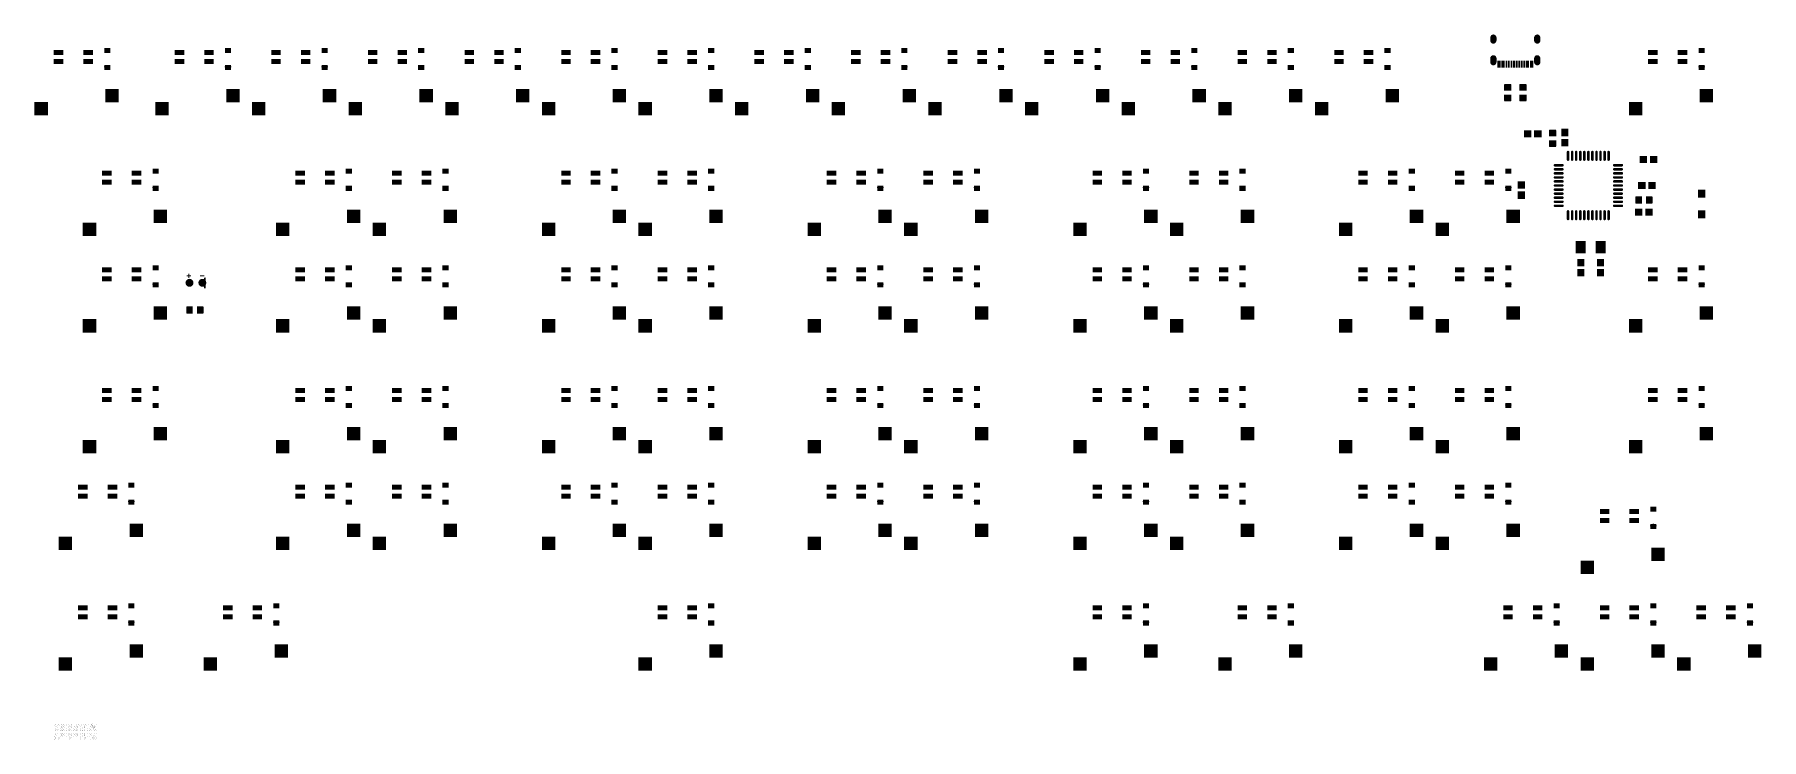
# Model space of a CAD drawing. Extents: x -38 to 13910, y -467 to 6521.
# Drawn here: x 506 to 13910, y 1047 to 6521 of the extents above; entities that cross this region are included whole.
import ezdxf

# ---------------------------------------------------------------- set-up
doc = ezdxf.new("R2010")
doc.units = 0
doc.header["$MEASUREMENT"] = 0
for name, color, linetype, true_color in [('BottomLayer', 5, 'Continuous', 0x0000ff), ('BottomPasteMaskLayer', 7, 'Continuous', 0x800000), ('BottomSolderMaskLayer', 7, 'Continuous', 0xaa00ff), ('Document', 7, 'Continuous', 0xffffff), ('Multi-Layer', 7, 'Continuous', 0xc0c0c0), ('TopSolderMaskLayer', 7, 'Continuous', 0x800080)]:
    doc.layers.add(name, color=color, linetype=linetype, true_color=true_color)

msp = doc.modelspace()

# ---------------------------------------------------------------- hatches: boundary and pattern name
at = {"layer": 'BottomLayer'}
for points in [[(658, 6399), (728, 6399), (728, 6364), (658, 6364)], [(658, 6329), (728, 6329), (728, 6294), (658, 6294)], [(888, 6399), (958, 6399), (958, 6364), (888, 6364)], [(888, 6329), (958, 6329), (958, 6294), (888, 6294)], [(1048, 6416), (1048, 6379), (1093, 6379), (1093, 6416)], [(1596, 6399), (1666, 6399), (1666, 6364), (1596, 6364)], [(1596, 6329), (1666, 6329), (1666, 6294), (1596, 6294)], [(1826, 6399), (1896, 6399), (1896, 6364), (1826, 6364)], [(1826, 6329), (1896, 6329), (1896, 6294), (1826, 6294)], [(1986, 6416), (1986, 6379), (2031, 6379), (2031, 6416)], [(2346, 6399), (2416, 6399), (2416, 6364), (2346, 6364)], [(2346, 6329), (2416, 6329), (2416, 6294), (2346, 6294)], [(2576, 6399), (2646, 6399), (2646, 6364), (2576, 6364)], [(2576, 6329), (2646, 6329), (2646, 6294), (2576, 6294)], [(2736, 6416), (2736, 6379), (2781, 6379), (2781, 6416)], [(3096, 6399), (3166, 6399), (3166, 6364), (3096, 6364)], [(3096, 6329), (3166, 6329), (3166, 6294), (3096, 6294)], [(3326, 6399), (3396, 6399), (3396, 6364), (3326, 6364)], [(3326, 6329), (3396, 6329), (3396, 6294), (3326, 6294)], [(3486, 6416), (3486, 6379), (3531, 6379), (3531, 6416)], [(3846, 6399), (3916, 6399), (3916, 6364), (3846, 6364)], [(3846, 6329), (3916, 6329), (3916, 6294), (3846, 6294)], [(4076, 6399), (4146, 6399), (4146, 6364), (4076, 6364)], [(4076, 6329), (4146, 6329), (4146, 6294), (4076, 6294)], [(4236, 6416), (4236, 6379), (4281, 6379), (4281, 6416)], [(4596, 6399), (4666, 6399), (4666, 6364), (4596, 6364)], [(4596, 6329), (4666, 6329), (4666, 6294), (4596, 6294)], [(4826, 6399), (4896, 6399), (4896, 6364), (4826, 6364)], [(4826, 6329), (4896, 6329), (4896, 6294), (4826, 6294)], [(4986, 6416), (4986, 6379), (5031, 6379), (5031, 6416)], [(5346, 6399), (5416, 6399), (5416, 6364), (5346, 6364)], [(5346, 6329), (5416, 6329), (5416, 6294), (5346, 6294)], [(5576, 6399), (5646, 6399), (5646, 6364), (5576, 6364)], [(5576, 6329), (5646, 6329), (5646, 6294), (5576, 6294)], [(5736, 6416), (5736, 6379), (5781, 6379), (5781, 6416)], [(6096, 6399), (6166, 6399), (6166, 6364), (6096, 6364)], [(6096, 6329), (6166, 6329), (6166, 6294), (6096, 6294)], [(6326, 6399), (6396, 6399), (6396, 6364), (6326, 6364)], [(6326, 6329), (6396, 6329), (6396, 6294), (6326, 6294)], [(6486, 6416), (6486, 6379), (6531, 6379), (6531, 6416)], [(6846, 6399), (6916, 6399), (6916, 6364), (6846, 6364)], [(6846, 6329), (6916, 6329), (6916, 6294), (6846, 6294)], [(7076, 6399), (7146, 6399), (7146, 6364), (7076, 6364)], [(7076, 6329), (7146, 6329), (7146, 6294), (7076, 6294)], [(7236, 6416), (7236, 6379), (7281, 6379), (7281, 6416)], [(7596, 6399), (7666, 6399), (7666, 6364), (7596, 6364)], [(7596, 6329), (7666, 6329), (7666, 6294), (7596, 6294)], [(7826, 6399), (7896, 6399), (7896, 6364), (7826, 6364)], [(7826, 6329), (7896, 6329), (7896, 6294), (7826, 6294)], [(7986, 6416), (7986, 6379), (8031, 6379), (8031, 6416)], [(8346, 6399), (8416, 6399), (8416, 6364), (8346, 6364)], [(8346, 6329), (8416, 6329), (8416, 6294), (8346, 6294)], [(8576, 6399), (8646, 6399), (8646, 6364), (8576, 6364)], [(8576, 6329), (8646, 6329), (8646, 6294), (8576, 6294)], [(8736, 6416), (8736, 6379), (8781, 6379), (8781, 6416)], [(9096, 6399), (9166, 6399), (9166, 6364), (9096, 6364)], [(9096, 6329), (9166, 6329), (9166, 6294), (9096, 6294)], [(9326, 6399), (9396, 6399), (9396, 6364), (9326, 6364)], [(9326, 6329), (9396, 6329), (9396, 6294), (9326, 6294)], [(9486, 6416), (9486, 6379), (9531, 6379), (9531, 6416)], [(9846, 6399), (9916, 6399), (9916, 6364), (9846, 6364)], [(9846, 6329), (9916, 6329), (9916, 6294), (9846, 6294)], [(10076, 6399), (10146, 6399), (10146, 6364), (10076, 6364)], [(10076, 6329), (10146, 6329), (10146, 6294), (10076, 6294)], [(10236, 6416), (10236, 6379), (10281, 6379), (10281, 6416)], [(10596, 6399), (10666, 6399), (10666, 6364), (10596, 6364)], [(10596, 6329), (10666, 6329), (10666, 6294), (10596, 6294)], [(10826, 6399), (10896, 6399), (10896, 6364), (10826, 6364)], [(10826, 6329), (10896, 6329), (10896, 6294), (10826, 6294)], [(10986, 6416), (10986, 6379), (11031, 6379), (11031, 6416)], [(11862, 6265), (11874, 6265), (11874, 6316), (11862, 6316)], [(11874, 6265), (11886, 6265), (11886, 6316), (11874, 6316)], [(11893, 6265), (11905, 6265), (11905, 6316), (11893, 6316)], [(11905, 6265), (11917, 6265), (11917, 6316), (11905, 6316)], [(11925, 6265), (11937, 6265), (11937, 6316), (11925, 6316)], [(11945, 6265), (11956, 6265), (11956, 6316), (11945, 6316)], [(11964, 6265), (11976, 6265), (11976, 6316), (11964, 6316)], [(11984, 6265), (11996, 6265), (11996, 6316), (11984, 6316)], [(12004, 6265), (12016, 6265), (12016, 6316), (12004, 6316)], [(12023, 6265), (12035, 6265), (12035, 6316), (12023, 6316)], [(12043, 6265), (12055, 6265), (12055, 6316), (12043, 6316)], [(12063, 6265), (12075, 6265), (12075, 6316), (12063, 6316)], [(12082, 6265), (12094, 6265), (12094, 6316), (12082, 6316)], [(12094, 6265), (12106, 6265), (12106, 6316), (12094, 6316)], [(12114, 6265), (12126, 6265), (12126, 6316), (12114, 6316)], [(12126, 6265), (12138, 6265), (12138, 6316), (12126, 6316)], [(13033, 6399), (13103, 6399), (13103, 6364), (13033, 6364)], [(13033, 6329), (13103, 6329), (13103, 6294), (13033, 6294)], [(13263, 6399), (13333, 6399), (13333, 6364), (13263, 6364)], [(13263, 6329), (13333, 6329), (13333, 6294), (13263, 6294)], [(13423, 6416), (13423, 6379), (13469, 6379), (13469, 6416)], [(1048, 6283), (1048, 6245), (1093, 6245), (1093, 6283)], [(1986, 6283), (1986, 6245), (2031, 6245), (2031, 6283)], [(2736, 6283), (2736, 6245), (2781, 6245), (2781, 6283)], [(3486, 6283), (3486, 6245), (3531, 6245), (3531, 6283)], [(4236, 6283), (4236, 6245), (4281, 6245), (4281, 6283)], [(4986, 6283), (4986, 6245), (5031, 6245), (5031, 6283)], [(5736, 6283), (5736, 6245), (5781, 6245), (5781, 6283)], [(6486, 6283), (6486, 6245), (6531, 6245), (6531, 6283)], [(7236, 6283), (7236, 6245), (7281, 6245), (7281, 6283)], [(7986, 6283), (7986, 6245), (8031, 6245), (8031, 6283)], [(8736, 6283), (8736, 6245), (8781, 6245), (8781, 6283)], [(9486, 6283), (9486, 6245), (9531, 6245), (9531, 6283)], [(10236, 6283), (10236, 6245), (10281, 6245), (10281, 6283)], [(10986, 6283), (10986, 6245), (11031, 6245), (11031, 6283)], [(13423, 6283), (13423, 6245), (13469, 6245), (13469, 6283)], [(1058, 6096), (1158, 6096), (1158, 5996), (1058, 5996)], [(1996, 6096), (2096, 6096), (2096, 5996), (1996, 5996)], [(2746, 6096), (2846, 6096), (2846, 5996), (2746, 5996)], [(3496, 6096), (3596, 6096), (3596, 5996), (3496, 5996)], [(4246, 6096), (4346, 6096), (4346, 5996), (4246, 5996)], [(4996, 6096), (5096, 6096), (5096, 5996), (4996, 5996)], [(5746, 6096), (5846, 6096), (5846, 5996), (5746, 5996)], [(6496, 6096), (6596, 6096), (6596, 5996), (6496, 5996)], [(7246, 6096), (7346, 6096), (7346, 5996), (7246, 5996)], [(7996, 6096), (8096, 6096), (8096, 5996), (7996, 5996)], [(8746, 6096), (8846, 6096), (8846, 5996), (8746, 5996)], [(9496, 6096), (9596, 6096), (9596, 5996), (9496, 5996)], [(10246, 6096), (10346, 6096), (10346, 5996), (10246, 5996)], [(10996, 6096), (11096, 6096), (11096, 5996), (10996, 5996)], [(11968, 6086), (11914, 6086), (11914, 6131), (11968, 6131)], [(11968, 6052), (11914, 6052), (11914, 6007), (11968, 6007)], [(12086, 6086), (12032, 6086), (12032, 6131), (12086, 6131)], [(12086, 6052), (12032, 6052), (12032, 6007), (12086, 6007)], [(13433, 6096), (13533, 6096), (13533, 5996), (13433, 5996)], [(508, 5996), (608, 5996), (608, 5896), (508, 5896)], [(1446, 5996), (1546, 5996), (1546, 5896), (1446, 5896)], [(2196, 5996), (2296, 5996), (2296, 5896), (2196, 5896)], [(2946, 5996), (3046, 5996), (3046, 5896), (2946, 5896)], [(3696, 5996), (3796, 5996), (3796, 5896), (3696, 5896)], [(4446, 5996), (4546, 5996), (4546, 5896), (4446, 5896)], [(5196, 5996), (5296, 5996), (5296, 5896), (5196, 5896)], [(5946, 5996), (6046, 5996), (6046, 5896), (5946, 5896)], [(6696, 5996), (6796, 5996), (6796, 5896), (6696, 5896)], [(7446, 5996), (7546, 5996), (7546, 5896), (7446, 5896)], [(8196, 5996), (8296, 5996), (8296, 5896), (8196, 5896)], [(8946, 5996), (9046, 5996), (9046, 5896), (8946, 5896)], [(9696, 5996), (9796, 5996), (9796, 5896), (9696, 5896)], [(10446, 5996), (10546, 5996), (10546, 5896), (10446, 5896)], [(12883, 5996), (12983, 5996), (12983, 5896), (12883, 5896)], [(12124, 5777), (12124, 5724), (12068, 5724), (12068, 5777)], [(12147, 5777), (12147, 5724), (12203, 5724), (12203, 5777)], [(12316, 5732), (12262, 5732), (12262, 5776), (12316, 5776)], [(12357, 5732), (12410, 5732), (12410, 5788), (12357, 5788)], [(12316, 5698), (12262, 5698), (12262, 5653), (12316, 5653)], [(12357, 5709), (12410, 5709), (12410, 5653), (12357, 5653)], [(12308, 5497, -0.785398), (12308, 5515), (12365, 5515, -0.785398), (12365, 5497)], [(12418, 5550, -0.785398), (12400, 5550), (12400, 5607, -0.785398), (12418, 5607)], [(12450, 5550, -0.785398), (12432, 5550), (12432, 5607, -0.785398), (12450, 5607)], [(12481, 5550, -0.785398), (12463, 5550), (12463, 5607, -0.785398), (12481, 5607)], [(12513, 5550, -0.785398), (12495, 5550), (12495, 5607, -0.785398), (12513, 5607)], [(12544, 5550, -0.785398), (12526, 5550), (12526, 5607, -0.785398), (12544, 5607)], [(12576, 5550, -0.785398), (12558, 5550), (12558, 5607, -0.785398), (12576, 5607)], [(12607, 5550, -0.785398), (12589, 5550), (12589, 5607, -0.785398), (12607, 5607)], [(12639, 5550, -0.785398), (12621, 5550), (12621, 5607, -0.785398), (12639, 5607)], [(12670, 5550, -0.785398), (12652, 5550), (12652, 5607, -0.785398), (12670, 5607)], [(12702, 5550, -0.785398), (12684, 5550), (12684, 5607, -0.785398), (12702, 5607)], [(12733, 5550, -0.785398), (12715, 5550), (12715, 5607, -0.785398), (12733, 5607)], [(12769, 5497, -0.785398), (12769, 5515), (12826, 5515, -0.785398), (12826, 5497)], [(13022, 5523), (13022, 5576), (12966, 5576), (12966, 5523)], [(13045, 5523), (13045, 5576), (13100, 5576), (13100, 5523)], [(1033, 5461), (1103, 5461), (1103, 5426), (1033, 5426)], [(1033, 5391), (1103, 5391), (1103, 5356), (1033, 5356)], [(1263, 5461), (1333, 5461), (1333, 5426), (1263, 5426)], [(1263, 5391), (1333, 5391), (1333, 5356), (1263, 5356)], [(1423, 5479), (1423, 5441), (1468, 5441), (1468, 5479)], [(2533, 5461), (2603, 5461), (2603, 5426), (2533, 5426)], [(2533, 5391), (2603, 5391), (2603, 5356), (2533, 5356)], [(2763, 5461), (2833, 5461), (2833, 5426), (2763, 5426)], [(2763, 5391), (2833, 5391), (2833, 5356), (2763, 5356)], [(2923, 5479), (2923, 5441), (2968, 5441), (2968, 5479)], [(3283, 5461), (3353, 5461), (3353, 5426), (3283, 5426)], [(3283, 5391), (3353, 5391), (3353, 5356), (3283, 5356)], [(3513, 5461), (3583, 5461), (3583, 5426), (3513, 5426)], [(3513, 5391), (3583, 5391), (3583, 5356), (3513, 5356)], [(3673, 5479), (3673, 5441), (3718, 5441), (3718, 5479)], [(4596, 5461), (4666, 5461), (4666, 5426), (4596, 5426)], [(4596, 5391), (4666, 5391), (4666, 5356), (4596, 5356)], [(4826, 5461), (4896, 5461), (4896, 5426), (4826, 5426)], [(4826, 5391), (4896, 5391), (4896, 5356), (4826, 5356)], [(4986, 5479), (4986, 5441), (5031, 5441), (5031, 5479)], [(5346, 5461), (5416, 5461), (5416, 5426), (5346, 5426)], [(5346, 5391), (5416, 5391), (5416, 5356), (5346, 5356)], [(5576, 5461), (5646, 5461), (5646, 5426), (5576, 5426)], [(5576, 5391), (5646, 5391), (5646, 5356), (5576, 5356)], [(5736, 5479), (5736, 5441), (5781, 5441), (5781, 5479)], [(6658, 5461), (6728, 5461), (6728, 5426), (6658, 5426)], [(6658, 5391), (6728, 5391), (6728, 5356), (6658, 5356)], [(6888, 5461), (6958, 5461), (6958, 5426), (6888, 5426)], [(6888, 5391), (6958, 5391), (6958, 5356), (6888, 5356)], [(7048, 5479), (7048, 5441), (7093, 5441), (7093, 5479)], [(7408, 5461), (7478, 5461), (7478, 5426), (7408, 5426)], [(7408, 5391), (7478, 5391), (7478, 5356), (7408, 5356)], [(7638, 5461), (7708, 5461), (7708, 5426), (7638, 5426)], [(7638, 5391), (7708, 5391), (7708, 5356), (7638, 5356)], [(7798, 5479), (7798, 5441), (7843, 5441), (7843, 5479)], [(8721, 5461), (8791, 5461), (8791, 5426), (8721, 5426)], [(8721, 5391), (8791, 5391), (8791, 5356), (8721, 5356)], [(8951, 5461), (9021, 5461), (9021, 5426), (8951, 5426)], [(8951, 5391), (9021, 5391), (9021, 5356), (8951, 5356)], [(9111, 5479), (9111, 5441), (9156, 5441), (9156, 5479)], [(9471, 5461), (9541, 5461), (9541, 5426), (9471, 5426)], [(9471, 5391), (9541, 5391), (9541, 5356), (9471, 5356)], [(9701, 5461), (9771, 5461), (9771, 5426), (9701, 5426)], [(9701, 5391), (9771, 5391), (9771, 5356), (9701, 5356)], [(9861, 5479), (9861, 5441), (9906, 5441), (9906, 5479)], [(10783, 5461), (10853, 5461), (10853, 5426), (10783, 5426)], [(10783, 5391), (10853, 5391), (10853, 5356), (10783, 5356)], [(11013, 5461), (11083, 5461), (11083, 5426), (11013, 5426)], [(11013, 5391), (11083, 5391), (11083, 5356), (11013, 5356)], [(11173, 5479), (11173, 5441), (11218, 5441), (11218, 5479)], [(11533, 5461), (11603, 5461), (11603, 5426), (11533, 5426)], [(11533, 5391), (11603, 5391), (11603, 5356), (11533, 5356)], [(11763, 5461), (11833, 5461), (11833, 5426), (11763, 5426)], [(11763, 5391), (11833, 5391), (11833, 5356), (11763, 5356)], [(11923, 5479), (11923, 5441), (11969, 5441), (11969, 5479)], [(12074, 5325), (12020, 5325), (12020, 5380), (12074, 5380)], [(12308, 5466, -0.785398), (12308, 5483), (12365, 5483, -0.785398), (12365, 5466)], [(12308, 5434, -0.785398), (12308, 5452), (12365, 5452, -0.785398), (12365, 5434)], [(12308, 5403, -0.785398), (12308, 5420), (12365, 5420, -0.785398), (12365, 5403)], [(12308, 5371, -0.785398), (12308, 5389), (12365, 5389, -0.785398), (12365, 5371)], [(12769, 5466, -0.785398), (12769, 5483), (12826, 5483, -0.785398), (12826, 5466)], [(12769, 5434, -0.785398), (12769, 5452), (12826, 5452, -0.785398), (12826, 5434)], [(12769, 5403, -0.785398), (12769, 5420), (12826, 5420, -0.785398), (12826, 5403)], [(12769, 5371, -0.785398), (12769, 5389), (12826, 5389, -0.785398), (12826, 5371)], [(13010, 5322), (13010, 5375), (12954, 5375), (12954, 5322)], [(13033, 5322), (13033, 5375), (13089, 5375), (13089, 5322)], [(1423, 5345), (1423, 5308), (1468, 5308), (1468, 5345)], [(2923, 5345), (2923, 5308), (2968, 5308), (2968, 5345)], [(3673, 5345), (3673, 5308), (3718, 5308), (3718, 5345)], [(4986, 5345), (4986, 5308), (5031, 5308), (5031, 5345)], [(5736, 5345), (5736, 5308), (5781, 5308), (5781, 5345)], [(7048, 5345), (7048, 5308), (7093, 5308), (7093, 5345)], [(7798, 5345), (7798, 5308), (7843, 5308), (7843, 5345)], [(9111, 5345), (9111, 5308), (9156, 5308), (9156, 5345)], [(9861, 5345), (9861, 5308), (9906, 5308), (9906, 5345)], [(11173, 5345), (11173, 5308), (11218, 5308), (11218, 5345)], [(11923, 5345), (11923, 5308), (11969, 5308), (11969, 5345)], [(12074, 5301), (12020, 5301), (12020, 5246), (12074, 5246)], [(12308, 5340, -0.785398), (12308, 5357), (12365, 5357, -0.785398), (12365, 5340)], [(12308, 5308, -0.785398), (12308, 5326), (12365, 5326, -0.785398), (12365, 5308)], [(12308, 5277, -0.785398), (12308, 5294), (12365, 5294, -0.785398), (12365, 5277)], [(12308, 5245, -0.785398), (12308, 5263), (12365, 5263, -0.785398), (12365, 5245)], [(12308, 5214, -0.785398), (12308, 5231), (12365, 5231, -0.785398), (12365, 5214)], [(12769, 5340, -0.785398), (12769, 5357), (12826, 5357, -0.785398), (12826, 5340)], [(12769, 5308, -0.785398), (12769, 5326), (12826, 5326, -0.785398), (12826, 5308)], [(12769, 5277, -0.785398), (12769, 5294), (12826, 5294, -0.785398), (12826, 5277)], [(12769, 5245, -0.785398), (12769, 5263), (12826, 5263, -0.785398), (12826, 5245)], [(12769, 5214, -0.785398), (12769, 5231), (12826, 5231, -0.785398), (12826, 5214)], [(12981, 5209), (12981, 5263), (12936, 5263), (12936, 5209)], [(13015, 5209), (13015, 5263), (13060, 5263), (13060, 5209)], [(13473, 5256), (13419, 5256), (13419, 5316), (13473, 5316)], [(1433, 5159), (1533, 5159), (1533, 5059), (1433, 5059)], [(2933, 5159), (3033, 5159), (3033, 5059), (2933, 5059)], [(3683, 5159), (3783, 5159), (3783, 5059), (3683, 5059)], [(4996, 5159), (5096, 5159), (5096, 5059), (4996, 5059)], [(5746, 5159), (5846, 5159), (5846, 5059), (5746, 5059)], [(7058, 5159), (7158, 5159), (7158, 5059), (7058, 5059)], [(7808, 5159), (7908, 5159), (7908, 5059), (7808, 5059)], [(9121, 5159), (9221, 5159), (9221, 5059), (9121, 5059)], [(9871, 5159), (9971, 5159), (9971, 5059), (9871, 5059)], [(11183, 5159), (11283, 5159), (11283, 5059), (11183, 5059)], [(11933, 5159), (12033, 5159), (12033, 5059), (11933, 5059)], [(12308, 5182, -0.785398), (12308, 5200), (12365, 5200, -0.785398), (12365, 5182)], [(12418, 5090, -0.785398), (12400, 5090), (12400, 5147, -0.785398), (12418, 5147)], [(12450, 5090, -0.785398), (12432, 5090), (12432, 5147, -0.785398), (12450, 5147)], [(12481, 5090, -0.785398), (12463, 5090), (12463, 5147, -0.785398), (12481, 5147)], [(12513, 5090, -0.785398), (12495, 5090), (12495, 5147, -0.785398), (12513, 5147)], [(12544, 5090, -0.785398), (12526, 5090), (12526, 5147, -0.785398), (12544, 5147)], [(12576, 5090, -0.785398), (12558, 5090), (12558, 5147, -0.785398), (12576, 5147)], [(12607, 5090, -0.785398), (12589, 5090), (12589, 5147, -0.785398), (12607, 5147)], [(12639, 5090, -0.785398), (12621, 5090), (12621, 5147, -0.785398), (12639, 5147)], [(12670, 5090, -0.785398), (12652, 5090), (12652, 5147, -0.785398), (12670, 5147)], [(12702, 5090, -0.785398), (12684, 5090), (12684, 5147, -0.785398), (12702, 5147)], [(12733, 5090, -0.785398), (12715, 5090), (12715, 5147, -0.785398), (12733, 5147)], [(12769, 5182, -0.785398), (12769, 5200), (12826, 5200, -0.785398), (12826, 5182)], [(12986, 5115), (12986, 5168), (12931, 5168), (12931, 5115)], [(13009, 5115), (13009, 5168), (13065, 5168), (13065, 5115)], [(13473, 5156), (13419, 5156), (13419, 5096), (13473, 5096)], [(883, 5059), (983, 5059), (983, 4959), (883, 4959)], [(2383, 5059), (2483, 5059), (2483, 4959), (2383, 4959)], [(3133, 5059), (3233, 5059), (3233, 4959), (3133, 4959)], [(4446, 5059), (4546, 5059), (4546, 4959), (4446, 4959)], [(5196, 5059), (5296, 5059), (5296, 4959), (5196, 4959)], [(6508, 5059), (6608, 5059), (6608, 4959), (6508, 4959)], [(7258, 5059), (7358, 5059), (7358, 4959), (7258, 4959)], [(8571, 5059), (8671, 5059), (8671, 4959), (8571, 4959)], [(9321, 5059), (9421, 5059), (9421, 4959), (9321, 4959)], [(10633, 5059), (10733, 5059), (10733, 4959), (10633, 4959)], [(11383, 5059), (11483, 5059), (11483, 4959), (11383, 4959)], [(12470, 4823), (12545, 4823), (12545, 4917), (12470, 4917)], [(12624, 4823), (12699, 4823), (12699, 4917), (12624, 4917)], [(1033, 4711), (1103, 4711), (1103, 4676), (1033, 4676)], [(1263, 4711), (1333, 4711), (1333, 4676), (1263, 4676)], [(1423, 4729), (1423, 4691), (1468, 4691), (1468, 4729)], [(2533, 4711), (2603, 4711), (2603, 4676), (2533, 4676)], [(2763, 4711), (2833, 4711), (2833, 4676), (2763, 4676)], [(2923, 4729), (2923, 4691), (2968, 4691), (2968, 4729)], [(3283, 4711), (3353, 4711), (3353, 4676), (3283, 4676)], [(3513, 4711), (3583, 4711), (3583, 4676), (3513, 4676)], [(3673, 4729), (3673, 4691), (3718, 4691), (3718, 4729)], [(4596, 4711), (4666, 4711), (4666, 4676), (4596, 4676)], [(4826, 4711), (4896, 4711), (4896, 4676), (4826, 4676)], [(4986, 4729), (4986, 4691), (5031, 4691), (5031, 4729)], [(5346, 4711), (5416, 4711), (5416, 4676), (5346, 4676)], [(5576, 4711), (5646, 4711), (5646, 4676), (5576, 4676)], [(5736, 4729), (5736, 4691), (5781, 4691), (5781, 4729)], [(6658, 4711), (6728, 4711), (6728, 4676), (6658, 4676)], [(6888, 4711), (6958, 4711), (6958, 4676), (6888, 4676)], [(7048, 4729), (7048, 4691), (7093, 4691), (7093, 4729)], [(7408, 4711), (7478, 4711), (7478, 4676), (7408, 4676)], [(7638, 4711), (7708, 4711), (7708, 4676), (7638, 4676)], [(7798, 4729), (7798, 4691), (7843, 4691), (7843, 4729)], [(8721, 4711), (8791, 4711), (8791, 4676), (8721, 4676)], [(8951, 4711), (9021, 4711), (9021, 4676), (8951, 4676)], [(9111, 4729), (9111, 4691), (9156, 4691), (9156, 4729)], [(9471, 4711), (9541, 4711), (9541, 4676), (9471, 4676)], [(9701, 4711), (9771, 4711), (9771, 4676), (9701, 4676)], [(9861, 4729), (9861, 4691), (9906, 4691), (9906, 4729)], [(10783, 4711), (10853, 4711), (10853, 4676), (10783, 4676)], [(11013, 4711), (11083, 4711), (11083, 4676), (11013, 4676)], [(11173, 4729), (11173, 4691), (11218, 4691), (11218, 4729)], [(11533, 4711), (11603, 4711), (11603, 4676), (11533, 4676)], [(11763, 4711), (11833, 4711), (11833, 4676), (11763, 4676)], [(11923, 4729), (11923, 4691), (11969, 4691), (11969, 4729)], [(12534, 4722), (12481, 4722), (12481, 4778), (12534, 4778)], [(12534, 4699), (12481, 4699), (12481, 4644), (12534, 4644)], [(12688, 4722), (12635, 4722), (12635, 4778), (12688, 4778)], [(12688, 4699), (12635, 4699), (12635, 4644), (12688, 4644)], [(13033, 4711), (13103, 4711), (13103, 4676), (13033, 4676)], [(13263, 4711), (13333, 4711), (13333, 4676), (13263, 4676)], [(13423, 4729), (13423, 4691), (13469, 4691), (13469, 4729)], [(1033, 4641), (1103, 4641), (1103, 4606), (1033, 4606)], [(1263, 4641), (1333, 4641), (1333, 4606), (1263, 4606)], [(1423, 4595), (1423, 4558), (1468, 4558), (1468, 4595)], [(2533, 4641), (2603, 4641), (2603, 4606), (2533, 4606)], [(2763, 4641), (2833, 4641), (2833, 4606), (2763, 4606)], [(2923, 4595), (2923, 4558), (2968, 4558), (2968, 4595)], [(3283, 4641), (3353, 4641), (3353, 4606), (3283, 4606)], [(3513, 4641), (3583, 4641), (3583, 4606), (3513, 4606)], [(3673, 4595), (3673, 4558), (3718, 4558), (3718, 4595)], [(4596, 4641), (4666, 4641), (4666, 4606), (4596, 4606)], [(4826, 4641), (4896, 4641), (4896, 4606), (4826, 4606)], [(4986, 4595), (4986, 4558), (5031, 4558), (5031, 4595)], [(5346, 4641), (5416, 4641), (5416, 4606), (5346, 4606)], [(5576, 4641), (5646, 4641), (5646, 4606), (5576, 4606)], [(5736, 4595), (5736, 4558), (5781, 4558), (5781, 4595)], [(6658, 4641), (6728, 4641), (6728, 4606), (6658, 4606)], [(6888, 4641), (6958, 4641), (6958, 4606), (6888, 4606)], [(7048, 4595), (7048, 4558), (7093, 4558), (7093, 4595)], [(7408, 4641), (7478, 4641), (7478, 4606), (7408, 4606)], [(7638, 4641), (7708, 4641), (7708, 4606), (7638, 4606)], [(7798, 4595), (7798, 4558), (7843, 4558), (7843, 4595)], [(8721, 4641), (8791, 4641), (8791, 4606), (8721, 4606)], [(8951, 4641), (9021, 4641), (9021, 4606), (8951, 4606)], [(9111, 4595), (9111, 4558), (9156, 4558), (9156, 4595)], [(9471, 4641), (9541, 4641), (9541, 4606), (9471, 4606)], [(9701, 4641), (9771, 4641), (9771, 4606), (9701, 4606)], [(9861, 4595), (9861, 4558), (9906, 4558), (9906, 4595)], [(10783, 4641), (10853, 4641), (10853, 4606), (10783, 4606)], [(11013, 4641), (11083, 4641), (11083, 4606), (11013, 4606)], [(11173, 4595), (11173, 4558), (11218, 4558), (11218, 4595)], [(11533, 4641), (11603, 4641), (11603, 4606), (11533, 4606)], [(11763, 4641), (11833, 4641), (11833, 4606), (11763, 4606)], [(11923, 4595), (11923, 4558), (11969, 4558), (11969, 4595)], [(13033, 4641), (13103, 4641), (13103, 4606), (13033, 4606)], [(13263, 4641), (13333, 4641), (13333, 4606), (13263, 4606)], [(13423, 4595), (13423, 4558), (13469, 4558), (13469, 4595)], [(883, 4309), (983, 4309), (983, 4209), (883, 4209)], [(1433, 4409), (1533, 4409), (1533, 4309), (1433, 4309)], [(1734, 4355), (1734, 4409), (1689, 4409), (1689, 4355)], [(1768, 4355), (1768, 4409), (1813, 4409), (1813, 4355)], [(2383, 4309), (2483, 4309), (2483, 4209), (2383, 4209)], [(2933, 4409), (3033, 4409), (3033, 4309), (2933, 4309)], [(3133, 4309), (3233, 4309), (3233, 4209), (3133, 4209)], [(3683, 4409), (3783, 4409), (3783, 4309), (3683, 4309)], [(4446, 4309), (4546, 4309), (4546, 4209), (4446, 4209)], [(4996, 4409), (5096, 4409), (5096, 4309), (4996, 4309)], [(5196, 4309), (5296, 4309), (5296, 4209), (5196, 4209)], [(5746, 4409), (5846, 4409), (5846, 4309), (5746, 4309)], [(6508, 4309), (6608, 4309), (6608, 4209), (6508, 4209)], [(7058, 4409), (7158, 4409), (7158, 4309), (7058, 4309)], [(7258, 4309), (7358, 4309), (7358, 4209), (7258, 4209)], [(7808, 4409), (7908, 4409), (7908, 4309), (7808, 4309)], [(8571, 4309), (8671, 4309), (8671, 4209), (8571, 4209)], [(9121, 4409), (9221, 4409), (9221, 4309), (9121, 4309)], [(9321, 4309), (9421, 4309), (9421, 4209), (9321, 4209)], [(9871, 4409), (9971, 4409), (9971, 4309), (9871, 4309)], [(10633, 4309), (10733, 4309), (10733, 4209), (10633, 4209)], [(11183, 4409), (11283, 4409), (11283, 4309), (11183, 4309)], [(11383, 4309), (11483, 4309), (11483, 4209), (11383, 4209)], [(11933, 4409), (12033, 4409), (12033, 4309), (11933, 4309)], [(12883, 4309), (12983, 4309), (12983, 4209), (12883, 4209)], [(13433, 4409), (13533, 4409), (13533, 4309), (13433, 4309)], [(1033, 3774), (1103, 3774), (1103, 3739), (1033, 3739)], [(1263, 3774), (1333, 3774), (1333, 3739), (1263, 3739)], [(1423, 3791), (1423, 3754), (1468, 3754), (1468, 3791)], [(2533, 3774), (2603, 3774), (2603, 3739), (2533, 3739)], [(2763, 3774), (2833, 3774), (2833, 3739), (2763, 3739)], [(2923, 3791), (2923, 3754), (2968, 3754), (2968, 3791)], [(3283, 3774), (3353, 3774), (3353, 3739), (3283, 3739)], [(3513, 3774), (3583, 3774), (3583, 3739), (3513, 3739)], [(3673, 3791), (3673, 3754), (3718, 3754), (3718, 3791)], [(4596, 3774), (4666, 3774), (4666, 3739), (4596, 3739)], [(4826, 3774), (4896, 3774), (4896, 3739), (4826, 3739)], [(4986, 3791), (4986, 3754), (5031, 3754), (5031, 3791)], [(5346, 3774), (5416, 3774), (5416, 3739), (5346, 3739)], [(5576, 3774), (5646, 3774), (5646, 3739), (5576, 3739)], [(5736, 3791), (5736, 3754), (5781, 3754), (5781, 3791)], [(6658, 3774), (6728, 3774), (6728, 3739), (6658, 3739)], [(6888, 3774), (6958, 3774), (6958, 3739), (6888, 3739)], [(7048, 3791), (7048, 3754), (7093, 3754), (7093, 3791)], [(7408, 3774), (7478, 3774), (7478, 3739), (7408, 3739)], [(7638, 3774), (7708, 3774), (7708, 3739), (7638, 3739)], [(7798, 3791), (7798, 3754), (7843, 3754), (7843, 3791)], [(8721, 3774), (8791, 3774), (8791, 3739), (8721, 3739)], [(8951, 3774), (9021, 3774), (9021, 3739), (8951, 3739)], [(9111, 3791), (9111, 3754), (9156, 3754), (9156, 3791)], [(9471, 3774), (9541, 3774), (9541, 3739), (9471, 3739)], [(9701, 3774), (9771, 3774), (9771, 3739), (9701, 3739)], [(9861, 3791), (9861, 3754), (9906, 3754), (9906, 3791)], [(10783, 3774), (10853, 3774), (10853, 3739), (10783, 3739)], [(11013, 3774), (11083, 3774), (11083, 3739), (11013, 3739)], [(11173, 3791), (11173, 3754), (11218, 3754), (11218, 3791)], [(11533, 3774), (11603, 3774), (11603, 3739), (11533, 3739)], [(11763, 3774), (11833, 3774), (11833, 3739), (11763, 3739)], [(11923, 3791), (11923, 3754), (11969, 3754), (11969, 3791)], [(13033, 3774), (13103, 3774), (13103, 3739), (13033, 3739)], [(13263, 3774), (13333, 3774), (13333, 3739), (13263, 3739)], [(13423, 3791), (13423, 3754), (13469, 3754), (13469, 3791)], [(1033, 3704), (1103, 3704), (1103, 3669), (1033, 3669)], [(1263, 3704), (1333, 3704), (1333, 3669), (1263, 3669)], [(1423, 3658), (1423, 3620), (1468, 3620), (1468, 3658)], [(2533, 3704), (2603, 3704), (2603, 3669), (2533, 3669)], [(2763, 3704), (2833, 3704), (2833, 3669), (2763, 3669)], [(2923, 3658), (2923, 3620), (2968, 3620), (2968, 3658)], [(3283, 3704), (3353, 3704), (3353, 3669), (3283, 3669)], [(3513, 3704), (3583, 3704), (3583, 3669), (3513, 3669)], [(3673, 3658), (3673, 3620), (3718, 3620), (3718, 3658)], [(4596, 3704), (4666, 3704), (4666, 3669), (4596, 3669)], [(4826, 3704), (4896, 3704), (4896, 3669), (4826, 3669)], [(4986, 3658), (4986, 3620), (5031, 3620), (5031, 3658)], [(5346, 3704), (5416, 3704), (5416, 3669), (5346, 3669)], [(5576, 3704), (5646, 3704), (5646, 3669), (5576, 3669)], [(5736, 3658), (5736, 3620), (5781, 3620), (5781, 3658)], [(6658, 3704), (6728, 3704), (6728, 3669), (6658, 3669)], [(6888, 3704), (6958, 3704), (6958, 3669), (6888, 3669)], [(7048, 3658), (7048, 3620), (7093, 3620), (7093, 3658)], [(7408, 3704), (7478, 3704), (7478, 3669), (7408, 3669)], [(7638, 3704), (7708, 3704), (7708, 3669), (7638, 3669)], [(7798, 3658), (7798, 3620), (7843, 3620), (7843, 3658)], [(8721, 3704), (8791, 3704), (8791, 3669), (8721, 3669)], [(8951, 3704), (9021, 3704), (9021, 3669), (8951, 3669)], [(9111, 3658), (9111, 3620), (9156, 3620), (9156, 3658)], [(9471, 3704), (9541, 3704), (9541, 3669), (9471, 3669)], [(9701, 3704), (9771, 3704), (9771, 3669), (9701, 3669)], [(9861, 3658), (9861, 3620), (9906, 3620), (9906, 3658)], [(10783, 3704), (10853, 3704), (10853, 3669), (10783, 3669)], [(11013, 3704), (11083, 3704), (11083, 3669), (11013, 3669)], [(11173, 3658), (11173, 3620), (11218, 3620), (11218, 3658)], [(11533, 3704), (11603, 3704), (11603, 3669), (11533, 3669)], [(11763, 3704), (11833, 3704), (11833, 3669), (11763, 3669)], [(11923, 3658), (11923, 3620), (11969, 3620), (11969, 3658)], [(13033, 3704), (13103, 3704), (13103, 3669), (13033, 3669)], [(13263, 3704), (13333, 3704), (13333, 3669), (13263, 3669)], [(13423, 3658), (13423, 3620), (13469, 3620), (13469, 3658)], [(883, 3371), (983, 3371), (983, 3271), (883, 3271)], [(1433, 3471), (1533, 3471), (1533, 3371), (1433, 3371)], [(2383, 3371), (2483, 3371), (2483, 3271), (2383, 3271)], [(2933, 3471), (3033, 3471), (3033, 3371), (2933, 3371)], [(3133, 3371), (3233, 3371), (3233, 3271), (3133, 3271)], [(3683, 3471), (3783, 3471), (3783, 3371), (3683, 3371)], [(4446, 3371), (4546, 3371), (4546, 3271), (4446, 3271)], [(4996, 3471), (5096, 3471), (5096, 3371), (4996, 3371)], [(5196, 3371), (5296, 3371), (5296, 3271), (5196, 3271)], [(5746, 3471), (5846, 3471), (5846, 3371), (5746, 3371)], [(6508, 3371), (6608, 3371), (6608, 3271), (6508, 3271)], [(7058, 3471), (7158, 3471), (7158, 3371), (7058, 3371)], [(7258, 3371), (7358, 3371), (7358, 3271), (7258, 3271)], [(7808, 3471), (7908, 3471), (7908, 3371), (7808, 3371)], [(8571, 3371), (8671, 3371), (8671, 3271), (8571, 3271)], [(9121, 3471), (9221, 3471), (9221, 3371), (9121, 3371)], [(9321, 3371), (9421, 3371), (9421, 3271), (9321, 3271)], [(9871, 3471), (9971, 3471), (9971, 3371), (9871, 3371)], [(10633, 3371), (10733, 3371), (10733, 3271), (10633, 3271)], [(11183, 3471), (11283, 3471), (11283, 3371), (11183, 3371)], [(11383, 3371), (11483, 3371), (11483, 3271), (11383, 3271)], [(11933, 3471), (12033, 3471), (12033, 3371), (11933, 3371)], [(12883, 3371), (12983, 3371), (12983, 3271), (12883, 3271)], [(13433, 3471), (13533, 3471), (13533, 3371), (13433, 3371)], [(846, 3024), (916, 3024), (916, 2989), (846, 2989)], [(846, 2954), (916, 2954), (916, 2919), (846, 2919)], [(1076, 3024), (1146, 3024), (1146, 2989), (1076, 2989)], [(1076, 2954), (1146, 2954), (1146, 2919), (1076, 2919)], [(1236, 3041), (1236, 3004), (1281, 3004), (1281, 3041)], [(2533, 3024), (2603, 3024), (2603, 2989), (2533, 2989)], [(2533, 2954), (2603, 2954), (2603, 2919), (2533, 2919)], [(2763, 3024), (2833, 3024), (2833, 2989), (2763, 2989)], [(2763, 2954), (2833, 2954), (2833, 2919), (2763, 2919)], [(2923, 3041), (2923, 3004), (2968, 3004), (2968, 3041)], [(3283, 3024), (3353, 3024), (3353, 2989), (3283, 2989)], [(3283, 2954), (3353, 2954), (3353, 2919), (3283, 2919)], [(3513, 3024), (3583, 3024), (3583, 2989), (3513, 2989)], [(3513, 2954), (3583, 2954), (3583, 2919), (3513, 2919)], [(3673, 3041), (3673, 3004), (3718, 3004), (3718, 3041)], [(4596, 3024), (4666, 3024), (4666, 2989), (4596, 2989)], [(4596, 2954), (4666, 2954), (4666, 2919), (4596, 2919)], [(4826, 3024), (4896, 3024), (4896, 2989), (4826, 2989)], [(4826, 2954), (4896, 2954), (4896, 2919), (4826, 2919)], [(4986, 3041), (4986, 3004), (5031, 3004), (5031, 3041)], [(5346, 3024), (5416, 3024), (5416, 2989), (5346, 2989)], [(5346, 2954), (5416, 2954), (5416, 2919), (5346, 2919)], [(5576, 3024), (5646, 3024), (5646, 2989), (5576, 2989)], [(5576, 2954), (5646, 2954), (5646, 2919), (5576, 2919)], [(5736, 3041), (5736, 3004), (5781, 3004), (5781, 3041)], [(6658, 3024), (6728, 3024), (6728, 2989), (6658, 2989)], [(6658, 2954), (6728, 2954), (6728, 2919), (6658, 2919)], [(6888, 3024), (6958, 3024), (6958, 2989), (6888, 2989)], [(6888, 2954), (6958, 2954), (6958, 2919), (6888, 2919)], [(7048, 3041), (7048, 3004), (7093, 3004), (7093, 3041)], [(7408, 3024), (7478, 3024), (7478, 2989), (7408, 2989)], [(7408, 2954), (7478, 2954), (7478, 2919), (7408, 2919)], [(7638, 3024), (7708, 3024), (7708, 2989), (7638, 2989)], [(7638, 2954), (7708, 2954), (7708, 2919), (7638, 2919)], [(7798, 3041), (7798, 3004), (7843, 3004), (7843, 3041)], [(8721, 3024), (8791, 3024), (8791, 2989), (8721, 2989)], [(8721, 2954), (8791, 2954), (8791, 2919), (8721, 2919)], [(8951, 3024), (9021, 3024), (9021, 2989), (8951, 2989)], [(8951, 2954), (9021, 2954), (9021, 2919), (8951, 2919)], [(9111, 3041), (9111, 3004), (9156, 3004), (9156, 3041)], [(9471, 3024), (9541, 3024), (9541, 2989), (9471, 2989)], [(9471, 2954), (9541, 2954), (9541, 2919), (9471, 2919)], [(9701, 3024), (9771, 3024), (9771, 2989), (9701, 2989)], [(9701, 2954), (9771, 2954), (9771, 2919), (9701, 2919)], [(9861, 3041), (9861, 3004), (9906, 3004), (9906, 3041)], [(10783, 3024), (10853, 3024), (10853, 2989), (10783, 2989)], [(10783, 2954), (10853, 2954), (10853, 2919), (10783, 2919)], [(11013, 3024), (11083, 3024), (11083, 2989), (11013, 2989)], [(11013, 2954), (11083, 2954), (11083, 2919), (11013, 2919)], [(11173, 3041), (11173, 3004), (11218, 3004), (11218, 3041)], [(11533, 3024), (11603, 3024), (11603, 2989), (11533, 2989)], [(11533, 2954), (11603, 2954), (11603, 2919), (11533, 2919)], [(11763, 3024), (11833, 3024), (11833, 2989), (11763, 2989)], [(11763, 2954), (11833, 2954), (11833, 2919), (11763, 2919)], [(11923, 3041), (11923, 3004), (11969, 3004), (11969, 3041)], [(1236, 2908), (1236, 2870), (1281, 2870), (1281, 2908)], [(2923, 2908), (2923, 2870), (2968, 2870), (2968, 2908)], [(3673, 2908), (3673, 2870), (3718, 2870), (3718, 2908)], [(4986, 2908), (4986, 2870), (5031, 2870), (5031, 2908)], [(5736, 2908), (5736, 2870), (5781, 2870), (5781, 2908)], [(7048, 2908), (7048, 2870), (7093, 2870), (7093, 2908)], [(7798, 2908), (7798, 2870), (7843, 2870), (7843, 2908)], [(9111, 2908), (9111, 2870), (9156, 2870), (9156, 2908)], [(9861, 2908), (9861, 2870), (9906, 2870), (9906, 2908)], [(11173, 2908), (11173, 2870), (11218, 2870), (11218, 2908)], [(11923, 2908), (11923, 2870), (11969, 2870), (11969, 2908)], [(12658, 2836), (12728, 2836), (12728, 2801), (12658, 2801)], [(12888, 2836), (12958, 2836), (12958, 2801), (12888, 2801)], [(13048, 2854), (13048, 2816), (13094, 2816), (13094, 2854)], [(1246, 2721), (1346, 2721), (1346, 2621), (1246, 2621)], [(2933, 2721), (3033, 2721), (3033, 2621), (2933, 2621)], [(3683, 2721), (3783, 2721), (3783, 2621), (3683, 2621)], [(4996, 2721), (5096, 2721), (5096, 2621), (4996, 2621)], [(5746, 2721), (5846, 2721), (5846, 2621), (5746, 2621)], [(7058, 2721), (7158, 2721), (7158, 2621), (7058, 2621)], [(7808, 2721), (7908, 2721), (7908, 2621), (7808, 2621)], [(9121, 2721), (9221, 2721), (9221, 2621), (9121, 2621)], [(9871, 2721), (9971, 2721), (9971, 2621), (9871, 2621)], [(11183, 2721), (11283, 2721), (11283, 2621), (11183, 2621)], [(11933, 2721), (12033, 2721), (12033, 2621), (11933, 2621)], [(12658, 2766), (12728, 2766), (12728, 2731), (12658, 2731)], [(12888, 2766), (12958, 2766), (12958, 2731), (12888, 2731)], [(13048, 2720), (13048, 2683), (13094, 2683), (13094, 2720)], [(696, 2621), (796, 2621), (796, 2521), (696, 2521)], [(2383, 2621), (2483, 2621), (2483, 2521), (2383, 2521)], [(3133, 2621), (3233, 2621), (3233, 2521), (3133, 2521)], [(4446, 2621), (4546, 2621), (4546, 2521), (4446, 2521)], [(5196, 2621), (5296, 2621), (5296, 2521), (5196, 2521)], [(6508, 2621), (6608, 2621), (6608, 2521), (6508, 2521)], [(7258, 2621), (7358, 2621), (7358, 2521), (7258, 2521)], [(8571, 2621), (8671, 2621), (8671, 2521), (8571, 2521)], [(9321, 2621), (9421, 2621), (9421, 2521), (9321, 2521)], [(10633, 2621), (10733, 2621), (10733, 2521), (10633, 2521)], [(11383, 2621), (11483, 2621), (11483, 2521), (11383, 2521)], [(12508, 2434), (12608, 2434), (12608, 2334), (12508, 2334)], [(13058, 2534), (13158, 2534), (13158, 2434), (13058, 2434)], [(846, 2086), (916, 2086), (916, 2051), (846, 2051)], [(846, 2016), (916, 2016), (916, 1981), (846, 1981)], [(1076, 2086), (1146, 2086), (1146, 2051), (1076, 2051)], [(1076, 2016), (1146, 2016), (1146, 1981), (1076, 1981)], [(1236, 2104), (1236, 2066), (1281, 2066), (1281, 2104)], [(1971, 2086), (2041, 2086), (2041, 2051), (1971, 2051)], [(1971, 2016), (2041, 2016), (2041, 1981), (1971, 1981)], [(2201, 2086), (2271, 2086), (2271, 2051), (2201, 2051)], [(2201, 2016), (2271, 2016), (2271, 1981), (2201, 1981)], [(2361, 2104), (2361, 2066), (2406, 2066), (2406, 2104)], [(5346, 2086), (5416, 2086), (5416, 2051), (5346, 2051)], [(5346, 2016), (5416, 2016), (5416, 1981), (5346, 1981)], [(5576, 2086), (5646, 2086), (5646, 2051), (5576, 2051)], [(5576, 2016), (5646, 2016), (5646, 1981), (5576, 1981)], [(5736, 2104), (5736, 2066), (5781, 2066), (5781, 2104)], [(8721, 2086), (8791, 2086), (8791, 2051), (8721, 2051)], [(8721, 2016), (8791, 2016), (8791, 1981), (8721, 1981)], [(8951, 2086), (9021, 2086), (9021, 2051), (8951, 2051)], [(8951, 2016), (9021, 2016), (9021, 1981), (8951, 1981)], [(9111, 2104), (9111, 2066), (9156, 2066), (9156, 2104)], [(9846, 2086), (9916, 2086), (9916, 2051), (9846, 2051)], [(9846, 2016), (9916, 2016), (9916, 1981), (9846, 1981)], [(10076, 2086), (10146, 2086), (10146, 2051), (10076, 2051)], [(10076, 2016), (10146, 2016), (10146, 1981), (10076, 1981)], [(10236, 2104), (10236, 2066), (10281, 2066), (10281, 2104)], [(11908, 2086), (11978, 2086), (11978, 2051), (11908, 2051)], [(11908, 2016), (11978, 2016), (11978, 1981), (11908, 1981)], [(12138, 2086), (12208, 2086), (12208, 2051), (12138, 2051)], [(12138, 2016), (12208, 2016), (12208, 1981), (12138, 1981)], [(12298, 2104), (12298, 2066), (12344, 2066), (12344, 2104)], [(12658, 2086), (12728, 2086), (12728, 2051), (12658, 2051)], [(12658, 2016), (12728, 2016), (12728, 1981), (12658, 1981)], [(12888, 2086), (12958, 2086), (12958, 2051), (12888, 2051)], [(12888, 2016), (12958, 2016), (12958, 1981), (12888, 1981)], [(13048, 2104), (13048, 2066), (13094, 2066), (13094, 2104)], [(13408, 2086), (13478, 2086), (13478, 2051), (13408, 2051)], [(13408, 2016), (13478, 2016), (13478, 1981), (13408, 1981)], [(13638, 2086), (13708, 2086), (13708, 2051), (13638, 2051)], [(13638, 2016), (13708, 2016), (13708, 1981), (13638, 1981)], [(13798, 2104), (13798, 2066), (13844, 2066), (13844, 2104)], [(1236, 1970), (1236, 1933), (1281, 1933), (1281, 1970)], [(2361, 1970), (2361, 1933), (2406, 1933), (2406, 1970)], [(5736, 1970), (5736, 1933), (5781, 1933), (5781, 1970)], [(9111, 1970), (9111, 1933), (9156, 1933), (9156, 1970)], [(10236, 1970), (10236, 1933), (10281, 1933), (10281, 1970)], [(12298, 1970), (12298, 1933), (12344, 1933), (12344, 1970)], [(13048, 1970), (13048, 1933), (13094, 1933), (13094, 1970)], [(13798, 1970), (13798, 1933), (13844, 1933), (13844, 1970)], [(1246, 1784), (1346, 1784), (1346, 1684), (1246, 1684)], [(2371, 1784), (2471, 1784), (2471, 1684), (2371, 1684)], [(5746, 1784), (5846, 1784), (5846, 1684), (5746, 1684)], [(9121, 1784), (9221, 1784), (9221, 1684), (9121, 1684)], [(10246, 1784), (10346, 1784), (10346, 1684), (10246, 1684)], [(12308, 1784), (12408, 1784), (12408, 1684), (12308, 1684)], [(13058, 1784), (13158, 1784), (13158, 1684), (13058, 1684)], [(13808, 1784), (13908, 1784), (13908, 1684), (13808, 1684)], [(696, 1684), (796, 1684), (796, 1584), (696, 1584)], [(1821, 1684), (1921, 1684), (1921, 1584), (1821, 1584)], [(5196, 1684), (5296, 1684), (5296, 1584), (5196, 1584)], [(8571, 1684), (8671, 1684), (8671, 1584), (8571, 1584)], [(9696, 1684), (9796, 1684), (9796, 1584), (9696, 1584)], [(11758, 1684), (11858, 1684), (11858, 1584), (11758, 1584)], [(12508, 1684), (12608, 1684), (12608, 1584), (12508, 1584)], [(13258, 1684), (13358, 1684), (13358, 1584), (13258, 1584)], [(657, 1159), (659, 1159), (659, 1157), (657, 1157)], [(661, 1170), (662, 1170), (662, 1169), (661, 1169)], [(661, 1168), (662, 1168), (662, 1167), (661, 1167)], [(661, 1074), (664, 1074), (664, 1071), (661, 1071)], [(665, 1084), (667, 1084), (667, 1083), (665, 1083)], [(665, 1082), (667, 1082), (667, 1081), (665, 1081)], [(666, 1170), (668, 1170), (668, 1169), (666, 1169)], [(666, 1168), (668, 1168), (668, 1167), (666, 1167)], [(666, 1136), (669, 1136), (669, 1133), (666, 1133)], [(666, 1116), (669, 1116), (669, 1114), (666, 1114)], [(666, 1093), (669, 1093), (669, 1090), (666, 1090)], [(670, 1170), (670, 1169), (672, 1169), (672, 1170)], [(670, 1167), (670, 1166), (672, 1166), (672, 1167)], [(670, 1146), (672, 1146), (672, 1145), (670, 1145)], [(670, 1144), (672, 1144), (672, 1143), (670, 1143)], [(670, 1127), (672, 1127), (672, 1126), (670, 1126)], [(670, 1125), (672, 1125), (672, 1124), (670, 1124)], [(670, 1103), (672, 1103), (672, 1102), (670, 1102)], [(670, 1101), (672, 1101), (672, 1100), (670, 1100)], [(671, 1162), (673, 1162), (673, 1159), (671, 1159)], [(671, 1084), (673, 1084), (673, 1083), (671, 1083)], [(671, 1082), (673, 1082), (673, 1081), (671, 1081)], [(675, 1084), (675, 1083), (676, 1083), (676, 1084)], [(675, 1081), (675, 1080), (676, 1080), (676, 1081)], [(675, 1076), (678, 1076), (678, 1074), (675, 1074)], [(676, 1146), (678, 1146), (678, 1145), (676, 1145)], [(676, 1144), (678, 1144), (678, 1143), (676, 1143)], [(676, 1127), (678, 1127), (678, 1126), (676, 1126)], [(676, 1125), (678, 1125), (678, 1124), (676, 1124)], [(676, 1103), (678, 1103), (678, 1102), (676, 1102)], [(676, 1101), (678, 1101), (678, 1100), (676, 1100)], [(680, 1146), (680, 1145), (681, 1145), (681, 1146)], [(680, 1143), (680, 1142), (681, 1142), (681, 1143)], [(680, 1138), (683, 1138), (683, 1136), (680, 1136)], [(680, 1127), (680, 1126), (681, 1126), (681, 1127)], [(680, 1124), (680, 1123), (681, 1123), (681, 1124)], [(680, 1119), (683, 1119), (683, 1116), (680, 1116)], [(680, 1103), (680, 1102), (681, 1102), (681, 1103)], [(680, 1100), (680, 1099), (681, 1099), (681, 1100)], [(680, 1095), (683, 1095), (683, 1093), (680, 1093)], [(681, 1159), (683, 1159), (683, 1157), (681, 1157)], [(684, 1170), (686, 1170), (686, 1169), (684, 1169)], [(684, 1168), (686, 1168), (686, 1167), (684, 1167)], [(688, 1118), (688, 1119), (687, 1119), (687, 1118)], [(689, 1118), (689, 1119), (690, 1119), (690, 1118)], [(690, 1170), (692, 1170), (692, 1169), (690, 1169)], [(690, 1168), (692, 1168), (692, 1167), (690, 1167)], [(694, 1170), (694, 1169), (695, 1169), (695, 1170)], [(694, 1167), (694, 1166), (695, 1166), (695, 1167)], [(695, 1162), (697, 1162), (697, 1159), (695, 1159)], [(700, 1159), (702, 1159), (702, 1157), (700, 1157)], [(703, 1170), (705, 1170), (705, 1169), (703, 1169)], [(703, 1168), (705, 1168), (705, 1167), (703, 1167)], [(704, 1136), (707, 1136), (707, 1133), (704, 1133)], [(704, 1116), (707, 1116), (707, 1114), (704, 1114)], [(704, 1093), (707, 1093), (707, 1090), (704, 1090)], [(704, 1074), (707, 1074), (707, 1071), (704, 1071)], [(708, 1146), (710, 1146), (710, 1145), (708, 1145)], [(708, 1144), (710, 1144), (710, 1143), (708, 1143)], [(708, 1127), (710, 1127), (710, 1126), (708, 1126)], [(708, 1125), (710, 1125), (710, 1124), (708, 1124)], [(708, 1103), (710, 1103), (710, 1102), (708, 1102)], [(708, 1101), (710, 1101), (710, 1100), (708, 1100)], [(708, 1084), (710, 1084), (710, 1083), (708, 1083)], [(708, 1082), (710, 1082), (710, 1081), (708, 1081)], [(709, 1170), (711, 1170), (711, 1169), (709, 1169)], [(709, 1168), (711, 1168), (711, 1167), (709, 1167)], [(713, 1170), (713, 1169), (714, 1169), (714, 1170)], [(713, 1167), (713, 1166), (714, 1166), (714, 1167)], [(714, 1162), (716, 1162), (716, 1159), (714, 1159)], [(714, 1146), (716, 1146), (716, 1145), (714, 1145)], [(714, 1144), (716, 1144), (716, 1143), (714, 1143)], [(714, 1127), (716, 1127), (716, 1126), (714, 1126)], [(714, 1125), (716, 1125), (716, 1124), (714, 1124)], [(714, 1103), (716, 1103), (716, 1102), (714, 1102)], [(714, 1101), (716, 1101), (716, 1100), (714, 1100)], [(714, 1084), (716, 1084), (716, 1083), (714, 1083)], [(714, 1082), (716, 1082), (716, 1081), (714, 1081)], [(718, 1146), (718, 1145), (719, 1145), (719, 1146)], [(718, 1143), (718, 1142), (719, 1142), (719, 1143)], [(718, 1138), (721, 1138), (721, 1136), (718, 1136)], [(718, 1127), (718, 1126), (719, 1126), (719, 1127)], [(718, 1124), (718, 1123), (719, 1123), (719, 1124)], [(718, 1119), (721, 1119), (721, 1116), (718, 1116)], [(718, 1103), (718, 1102), (719, 1102), (719, 1103)], [(718, 1100), (718, 1099), (719, 1099), (719, 1100)], [(718, 1095), (721, 1095), (721, 1093), (718, 1093)], [(718, 1084), (718, 1083), (719, 1083), (719, 1084)], [(718, 1081), (718, 1080), (719, 1080), (719, 1081)], [(718, 1076), (721, 1076), (721, 1074), (718, 1074)], [(719, 1159), (721, 1159), (721, 1157), (719, 1157)], [(722, 1170), (724, 1170), (724, 1169), (722, 1169)], [(722, 1168), (724, 1168), (724, 1167), (722, 1167)], [(723, 1136), (726, 1136), (726, 1133), (723, 1133)], [(723, 1116), (726, 1116), (726, 1114), (723, 1114)], [(723, 1093), (726, 1093), (726, 1090), (723, 1090)], [(723, 1074), (726, 1074), (726, 1071), (723, 1071)], [(727, 1146), (729, 1146), (729, 1145), (727, 1145)], [(727, 1144), (729, 1144), (729, 1143), (727, 1143)], [(727, 1127), (729, 1127), (729, 1126), (727, 1126)], [(727, 1125), (729, 1125), (729, 1124), (727, 1124)], [(727, 1103), (729, 1103), (729, 1102), (727, 1102)], [(727, 1101), (729, 1101), (729, 1100), (727, 1100)], [(727, 1084), (729, 1084), (729, 1083), (727, 1083)], [(727, 1082), (729, 1082), (729, 1081), (727, 1081)], [(728, 1170), (730, 1170), (730, 1169), (728, 1169)], [(728, 1168), (730, 1168), (730, 1167), (728, 1167)], [(732, 1170), (732, 1169), (733, 1169), (733, 1170)], [(732, 1167), (732, 1166), (733, 1166), (733, 1167)], [(733, 1162), (735, 1162), (735, 1159), (733, 1159)], [(733, 1146), (735, 1146), (735, 1145), (733, 1145)], [(733, 1144), (735, 1144), (735, 1143), (733, 1143)], [(733, 1127), (735, 1127), (735, 1126), (733, 1126)], [(733, 1125), (735, 1125), (735, 1124), (733, 1124)], [(733, 1103), (735, 1103), (735, 1102), (733, 1102)], [(733, 1101), (735, 1101), (735, 1100), (733, 1100)], [(733, 1084), (735, 1084), (735, 1083), (733, 1083)], [(733, 1082), (735, 1082), (735, 1081), (733, 1081)], [(737, 1146), (737, 1145), (738, 1145), (738, 1146)], [(737, 1143), (737, 1142), (738, 1142), (738, 1143)], [(737, 1138), (740, 1138), (740, 1136), (737, 1136)], [(737, 1127), (737, 1126), (738, 1126), (738, 1127)], [(737, 1124), (737, 1123), (738, 1123), (738, 1124)], [(737, 1119), (740, 1119), (740, 1116), (737, 1116)], [(737, 1103), (737, 1102), (738, 1102), (738, 1103)], [(737, 1100), (737, 1099), (738, 1099), (738, 1100)], [(737, 1095), (740, 1095), (740, 1093), (737, 1093)], [(737, 1084), (737, 1083), (738, 1083), (738, 1084)], [(737, 1081), (737, 1080), (738, 1080), (738, 1081)], [(737, 1076), (740, 1076), (740, 1074), (737, 1074)], [(738, 1159), (740, 1159), (740, 1157), (738, 1157)], [(741, 1170), (743, 1170), (743, 1169), (741, 1169)], [(741, 1168), (743, 1168), (743, 1167), (741, 1167)], [(747, 1170), (749, 1170), (749, 1169), (747, 1169)], [(747, 1168), (749, 1168), (749, 1167), (747, 1167)], [(751, 1170), (751, 1169), (753, 1169), (753, 1170)], [(751, 1167), (751, 1166), (753, 1166), (753, 1167)], [(752, 1162), (754, 1162), (754, 1159), (752, 1159)], [(757, 1159), (759, 1159), (759, 1157), (757, 1157)], [(757, 1136), (759, 1136), (759, 1133), (757, 1133)], [(757, 1116), (759, 1116), (759, 1114), (757, 1114)], [(757, 1093), (759, 1093), (759, 1090), (757, 1090)], [(757, 1074), (759, 1074), (759, 1071), (757, 1071)], [(761, 1170), (762, 1170), (762, 1169), (761, 1169)], [(761, 1168), (762, 1168), (762, 1167), (761, 1167)], [(761, 1146), (762, 1146), (762, 1145), (761, 1145)], [(761, 1144), (762, 1144), (762, 1143), (761, 1143)], [(761, 1127), (762, 1127), (762, 1126), (761, 1126)], [(761, 1125), (762, 1125), (762, 1124), (761, 1124)], [(761, 1103), (762, 1103), (762, 1102), (761, 1102)], [(761, 1101), (762, 1101), (762, 1100), (761, 1100)], [(761, 1084), (762, 1084), (762, 1083), (761, 1083)], [(761, 1082), (762, 1082), (762, 1081), (761, 1081)], [(766, 1170), (768, 1170), (768, 1169), (766, 1169)], [(766, 1168), (768, 1168), (768, 1167), (766, 1167)], [(766, 1146), (768, 1146), (768, 1145), (766, 1145)], [(766, 1144), (768, 1144), (768, 1143), (766, 1143)], [(766, 1127), (768, 1127), (768, 1126), (766, 1126)], [(766, 1125), (768, 1125), (768, 1124), (766, 1124)], [(766, 1103), (768, 1103), (768, 1102), (766, 1102)], [(766, 1101), (768, 1101), (768, 1100), (766, 1100)], [(766, 1084), (768, 1084), (768, 1083), (766, 1083)], [(766, 1082), (768, 1082), (768, 1081), (766, 1081)], [(770, 1170), (770, 1169), (772, 1169), (772, 1170)], [(770, 1167), (770, 1166), (772, 1166), (772, 1167)], [(770, 1146), (770, 1145), (772, 1145), (772, 1146)], [(770, 1143), (770, 1142), (772, 1142), (772, 1143)], [(770, 1127), (770, 1126), (772, 1126), (772, 1127)], [(770, 1124), (770, 1123), (772, 1123), (772, 1124)], [(770, 1103), (770, 1102), (772, 1102), (772, 1103)], [(770, 1100), (770, 1099), (772, 1099), (772, 1100)], [(770, 1084), (770, 1083), (772, 1083), (772, 1084)], [(770, 1081), (770, 1080), (772, 1080), (772, 1081)], [(771, 1162), (773, 1162), (773, 1159), (771, 1159)], [(771, 1138), (773, 1138), (773, 1136), (771, 1136)], [(771, 1119), (773, 1119), (773, 1116), (771, 1116)], [(771, 1095), (773, 1095), (773, 1093), (771, 1093)], [(771, 1076), (773, 1076), (773, 1074), (771, 1074)], [(776, 1159), (778, 1159), (778, 1157), (776, 1157)], [(776, 1136), (778, 1136), (778, 1133), (776, 1133)], [(776, 1116), (778, 1116), (778, 1114), (776, 1114)], [(776, 1093), (778, 1093), (778, 1090), (776, 1090)], [(776, 1074), (778, 1074), (778, 1071), (776, 1071)], [(780, 1170), (781, 1170), (781, 1169), (780, 1169)], [(780, 1168), (781, 1168), (781, 1167), (780, 1167)], [(780, 1146), (781, 1146), (781, 1145), (780, 1145)], [(780, 1144), (781, 1144), (781, 1143), (780, 1143)], [(780, 1127), (781, 1127), (781, 1126), (780, 1126)], [(780, 1125), (781, 1125), (781, 1124), (780, 1124)], [(780, 1103), (781, 1103), (781, 1102), (780, 1102)], [(780, 1101), (781, 1101), (781, 1100), (780, 1100)], [(780, 1084), (781, 1084), (781, 1083), (780, 1083)], [(780, 1082), (781, 1082), (781, 1081), (780, 1081)], [(785, 1170), (787, 1170), (787, 1169), (785, 1169)], [(785, 1168), (787, 1168), (787, 1167), (785, 1167)], [(785, 1146), (787, 1146), (787, 1145), (785, 1145)], [(785, 1144), (787, 1144), (787, 1143), (785, 1143)], [(785, 1127), (787, 1127), (787, 1126), (785, 1126)], [(785, 1125), (787, 1125), (787, 1124), (785, 1124)], [(785, 1103), (787, 1103), (787, 1102), (785, 1102)], [(785, 1101), (787, 1101), (787, 1100), (785, 1100)], [(785, 1084), (787, 1084), (787, 1083), (785, 1083)], [(785, 1082), (787, 1082), (787, 1081), (785, 1081)], [(789, 1170), (789, 1169), (791, 1169), (791, 1170)], [(789, 1167), (789, 1166), (791, 1166), (791, 1167)], [(789, 1146), (789, 1145), (791, 1145), (791, 1146)], [(789, 1143), (789, 1142), (791, 1142), (791, 1143)], [(789, 1127), (789, 1126), (791, 1126), (791, 1127)], [(789, 1124), (789, 1123), (791, 1123), (791, 1124)], [(789, 1103), (789, 1102), (791, 1102), (791, 1103)], [(789, 1100), (789, 1099), (791, 1099), (791, 1100)], [(789, 1084), (789, 1083), (791, 1083), (791, 1084)], [(789, 1081), (789, 1080), (791, 1080), (791, 1081)], [(790, 1162), (792, 1162), (792, 1159), (790, 1159)], [(790, 1138), (792, 1138), (792, 1136), (790, 1136)], [(790, 1119), (792, 1119), (792, 1116), (790, 1116)], [(790, 1095), (792, 1095), (792, 1093), (790, 1093)], [(790, 1076), (792, 1076), (792, 1074), (790, 1074)], [(795, 1159), (797, 1159), (797, 1157), (795, 1157)], [(799, 1170), (800, 1170), (800, 1169), (799, 1169)], [(799, 1168), (800, 1168), (800, 1167), (799, 1167)], [(804, 1170), (806, 1170), (806, 1169), (804, 1169)], [(804, 1168), (806, 1168), (806, 1167), (804, 1167)], [(809, 1170), (809, 1169), (810, 1169), (810, 1170)], [(809, 1167), (809, 1166), (810, 1166), (810, 1167)], [(809, 1162), (811, 1162), (811, 1159), (809, 1159)], [(809, 1136), (812, 1136), (812, 1133), (809, 1133)], [(809, 1116), (812, 1116), (812, 1114), (809, 1114)], [(809, 1093), (812, 1093), (812, 1090), (809, 1090)], [(809, 1074), (812, 1074), (812, 1071), (809, 1071)], [(813, 1146), (815, 1146), (815, 1145), (813, 1145)], [(813, 1144), (815, 1144), (815, 1143), (813, 1143)], [(813, 1127), (815, 1127), (815, 1126), (813, 1126)], [(813, 1125), (815, 1125), (815, 1124), (813, 1124)], [(813, 1103), (815, 1103), (815, 1102), (813, 1102)], [(813, 1101), (815, 1101), (815, 1100), (813, 1100)], [(813, 1084), (815, 1084), (815, 1083), (813, 1083)], [(813, 1082), (815, 1082), (815, 1081), (813, 1081)], [(814, 1159), (816, 1159), (816, 1157), (814, 1157)], [(818, 1170), (819, 1170), (819, 1169), (818, 1169)], [(818, 1168), (819, 1168), (819, 1167), (818, 1167)], [(819, 1146), (821, 1146), (821, 1145), (819, 1145)], [(819, 1144), (821, 1144), (821, 1143), (819, 1143)], [(819, 1127), (821, 1127), (821, 1126), (819, 1126)], [(819, 1125), (821, 1125), (821, 1124), (819, 1124)], [(819, 1103), (821, 1103), (821, 1102), (819, 1102)], [(819, 1101), (821, 1101), (821, 1100), (819, 1100)], [(819, 1084), (821, 1084), (821, 1083), (819, 1083)], [(819, 1082), (821, 1082), (821, 1081), (819, 1081)], [(823, 1146), (823, 1145), (824, 1145), (824, 1146)], [(823, 1143), (823, 1142), (824, 1142), (824, 1143)], [(823, 1138), (826, 1138), (826, 1136), (823, 1136)], [(823, 1127), (823, 1126), (824, 1126), (824, 1127)], [(823, 1124), (823, 1123), (824, 1123), (824, 1124)], [(823, 1119), (826, 1119), (826, 1116), (823, 1116)], [(823, 1103), (823, 1102), (824, 1102), (824, 1103)], [(823, 1100), (823, 1099), (824, 1099), (824, 1100)], [(823, 1095), (826, 1095), (826, 1093), (823, 1093)], [(823, 1084), (823, 1083), (824, 1083), (824, 1084)], [(823, 1081), (823, 1080), (824, 1080), (824, 1081)], [(823, 1076), (826, 1076), (826, 1074), (823, 1074)], [(824, 1170), (825, 1170), (825, 1169), (824, 1169)], [(824, 1168), (825, 1168), (825, 1167), (824, 1167)], [(828, 1170), (828, 1169), (829, 1169), (829, 1170)], [(828, 1167), (828, 1166), (829, 1166), (829, 1167)], [(828, 1162), (830, 1162), (830, 1159), (828, 1159)], [(828, 1136), (831, 1136), (831, 1133), (828, 1133)], [(828, 1116), (831, 1116), (831, 1114), (828, 1114)], [(828, 1093), (831, 1093), (831, 1090), (828, 1090)], [(828, 1074), (831, 1074), (831, 1071), (828, 1071)], [(832, 1146), (834, 1146), (834, 1145), (832, 1145)], [(832, 1144), (834, 1144), (834, 1143), (832, 1143)], [(832, 1127), (834, 1127), (834, 1126), (832, 1126)], [(832, 1125), (834, 1125), (834, 1124), (832, 1124)], [(832, 1103), (834, 1103), (834, 1102), (832, 1102)], [(832, 1101), (834, 1101), (834, 1100), (832, 1100)], [(832, 1084), (834, 1084), (834, 1083), (832, 1083)], [(832, 1082), (834, 1082), (834, 1081), (832, 1081)], [(833, 1159), (835, 1159), (835, 1157), (833, 1157)], [(837, 1170), (839, 1170), (839, 1169), (837, 1169)], [(837, 1168), (839, 1168), (839, 1167), (837, 1167)], [(838, 1146), (840, 1146), (840, 1145), (838, 1145)], [(838, 1144), (840, 1144), (840, 1143), (838, 1143)], [(838, 1127), (840, 1127), (840, 1126), (838, 1126)], [(838, 1125), (840, 1125), (840, 1124), (838, 1124)], [(838, 1103), (840, 1103), (840, 1102), (838, 1102)], [(838, 1101), (840, 1101), (840, 1100), (838, 1100)], [(838, 1084), (840, 1084), (840, 1083), (838, 1083)], [(838, 1082), (840, 1082), (840, 1081), (838, 1081)], [(842, 1146), (842, 1145), (843, 1145), (843, 1146)], [(842, 1143), (842, 1142), (843, 1142), (843, 1143)], [(842, 1138), (845, 1138), (845, 1136), (842, 1136)], [(842, 1127), (842, 1126), (843, 1126), (843, 1127)], [(842, 1124), (842, 1123), (843, 1123), (843, 1124)], [(842, 1119), (845, 1119), (845, 1116), (842, 1116)], [(842, 1103), (842, 1102), (843, 1102), (843, 1103)], [(842, 1100), (842, 1099), (843, 1099), (843, 1100)], [(842, 1095), (845, 1095), (845, 1093), (842, 1093)], [(842, 1084), (842, 1083), (843, 1083), (843, 1084)], [(842, 1081), (842, 1080), (843, 1080), (843, 1081)], [(842, 1076), (845, 1076), (845, 1074), (842, 1074)], [(843, 1170), (844, 1170), (844, 1169), (843, 1169)], [(843, 1168), (844, 1168), (844, 1167), (843, 1167)], [(847, 1170), (847, 1169), (848, 1169), (848, 1170)], [(847, 1167), (847, 1166), (848, 1166), (848, 1167)], [(847, 1162), (849, 1162), (849, 1159), (847, 1159)], [(852, 1159), (855, 1159), (855, 1157), (852, 1157)], [(856, 1170), (858, 1170), (858, 1169), (856, 1169)], [(856, 1168), (858, 1168), (858, 1167), (856, 1167)], [(862, 1170), (863, 1170), (863, 1169), (862, 1169)], [(862, 1168), (863, 1168), (863, 1167), (862, 1167)], [(862, 1136), (864, 1136), (864, 1133), (862, 1133)], [(862, 1116), (864, 1116), (864, 1114), (862, 1114)], [(862, 1093), (864, 1093), (864, 1090), (862, 1090)], [(862, 1074), (864, 1074), (864, 1071), (862, 1071)], [(865, 1146), (867, 1146), (867, 1145), (865, 1145)], [(865, 1144), (867, 1144), (867, 1143), (865, 1143)], [(865, 1127), (867, 1127), (867, 1126), (865, 1126)], [(865, 1125), (867, 1125), (867, 1124), (865, 1124)], [(865, 1103), (867, 1103), (867, 1102), (865, 1102)], [(865, 1101), (867, 1101), (867, 1100), (865, 1100)], [(865, 1084), (867, 1084), (867, 1083), (865, 1083)], [(865, 1082), (867, 1082), (867, 1081), (865, 1081)], [(866, 1170), (866, 1169), (867, 1169), (867, 1170)], [(866, 1167), (866, 1166), (867, 1166), (867, 1167)], [(866, 1162), (868, 1162), (868, 1159), (866, 1159)], [(871, 1159), (874, 1159), (874, 1157), (871, 1157)], [(871, 1146), (873, 1146), (873, 1145), (871, 1145)], [(871, 1144), (873, 1144), (873, 1143), (871, 1143)], [(871, 1127), (873, 1127), (873, 1126), (871, 1126)], [(871, 1125), (873, 1125), (873, 1124), (871, 1124)], [(871, 1103), (873, 1103), (873, 1102), (871, 1102)], [(871, 1101), (873, 1101), (873, 1100), (871, 1100)], [(871, 1084), (873, 1084), (873, 1083), (871, 1083)], [(871, 1082), (873, 1082), (873, 1081), (871, 1081)], [(875, 1170), (877, 1170), (877, 1169), (875, 1169)], [(875, 1168), (877, 1168), (877, 1167), (875, 1167)], [(875, 1146), (875, 1145), (876, 1145), (876, 1146)], [(875, 1143), (875, 1142), (876, 1142), (876, 1143)], [(875, 1138), (878, 1138), (878, 1136), (875, 1136)], [(875, 1127), (875, 1126), (876, 1126), (876, 1127)], [(875, 1124), (875, 1123), (876, 1123), (876, 1124)], [(875, 1119), (878, 1119), (878, 1116), (875, 1116)], [(875, 1103), (875, 1102), (876, 1102), (876, 1103)], [(875, 1100), (875, 1099), (876, 1099), (876, 1100)], [(875, 1095), (878, 1095), (878, 1093), (875, 1093)], [(875, 1084), (875, 1083), (876, 1083), (876, 1084)], [(875, 1081), (875, 1080), (876, 1080), (876, 1081)], [(875, 1076), (878, 1076), (878, 1074), (875, 1074)], [(881, 1170), (882, 1170), (882, 1169), (881, 1169)], [(881, 1168), (882, 1168), (882, 1167), (881, 1167)], [(881, 1136), (883, 1136), (883, 1133), (881, 1133)], [(881, 1116), (883, 1116), (883, 1114), (881, 1114)], [(881, 1093), (883, 1093), (883, 1090), (881, 1090)], [(881, 1074), (883, 1074), (883, 1071), (881, 1071)], [(884, 1146), (886, 1146), (886, 1145), (884, 1145)], [(884, 1144), (886, 1144), (886, 1143), (884, 1143)], [(884, 1127), (886, 1127), (886, 1126), (884, 1126)], [(884, 1125), (886, 1125), (886, 1124), (884, 1124)], [(884, 1103), (886, 1103), (886, 1102), (884, 1102)], [(884, 1101), (886, 1101), (886, 1100), (884, 1100)], [(884, 1084), (886, 1084), (886, 1083), (884, 1083)], [(884, 1082), (886, 1082), (886, 1081), (884, 1081)], [(885, 1170), (885, 1169), (886, 1169), (886, 1170)], [(885, 1167), (885, 1166), (886, 1166), (886, 1167)], [(885, 1162), (888, 1162), (888, 1159), (885, 1159)], [(890, 1159), (893, 1159), (893, 1157), (890, 1157)], [(890, 1146), (892, 1146), (892, 1145), (890, 1145)], [(890, 1144), (892, 1144), (892, 1143), (890, 1143)], [(890, 1127), (892, 1127), (892, 1126), (890, 1126)], [(890, 1125), (892, 1125), (892, 1124), (890, 1124)], [(890, 1103), (892, 1103), (892, 1102), (890, 1102)], [(890, 1101), (892, 1101), (892, 1100), (890, 1100)], [(890, 1084), (892, 1084), (892, 1083), (890, 1083)], [(890, 1082), (892, 1082), (892, 1081), (890, 1081)], [(894, 1170), (896, 1170), (896, 1169), (894, 1169)], [(894, 1168), (896, 1168), (896, 1167), (894, 1167)], [(894, 1146), (894, 1145), (895, 1145), (895, 1146)], [(894, 1143), (894, 1142), (895, 1142), (895, 1143)], [(894, 1127), (894, 1126), (895, 1126), (895, 1127)], [(894, 1124), (894, 1123), (895, 1123), (895, 1124)], [(894, 1103), (894, 1102), (895, 1102), (895, 1103)], [(894, 1100), (894, 1099), (895, 1099), (895, 1100)], [(894, 1084), (894, 1083), (895, 1083), (895, 1084)], [(894, 1081), (894, 1080), (895, 1080), (895, 1081)], [(895, 1138), (897, 1138), (897, 1136), (895, 1136)], [(895, 1119), (897, 1119), (897, 1116), (895, 1116)], [(895, 1095), (897, 1095), (897, 1093), (895, 1093)], [(895, 1076), (897, 1076), (897, 1074), (895, 1074)], [(900, 1170), (902, 1170), (902, 1169), (900, 1169)], [(900, 1168), (902, 1168), (902, 1167), (900, 1167)], [(904, 1170), (904, 1169), (905, 1169), (905, 1170)], [(904, 1167), (904, 1166), (905, 1166), (905, 1167)], [(904, 1162), (907, 1162), (907, 1159), (904, 1159)], [(909, 1159), (912, 1159), (912, 1157), (909, 1157)], [(913, 1170), (915, 1170), (915, 1169), (913, 1169)], [(913, 1168), (915, 1168), (915, 1167), (913, 1167)], [(914, 1136), (916, 1136), (916, 1133), (914, 1133)], [(914, 1116), (916, 1116), (916, 1114), (914, 1114)], [(914, 1093), (916, 1093), (916, 1090), (914, 1090)], [(914, 1074), (916, 1074), (916, 1071), (914, 1071)], [(918, 1146), (919, 1146), (919, 1145), (918, 1145)], [(918, 1144), (919, 1144), (919, 1143), (918, 1143)], [(918, 1127), (919, 1127), (919, 1126), (918, 1126)], [(918, 1125), (919, 1125), (919, 1124), (918, 1124)], [(918, 1103), (919, 1103), (919, 1102), (918, 1102)], [(918, 1101), (919, 1101), (919, 1100), (918, 1100)], [(918, 1084), (919, 1084), (919, 1083), (918, 1083)], [(918, 1082), (919, 1082), (919, 1081), (918, 1081)], [(919, 1170), (921, 1170), (921, 1169), (919, 1169)], [(919, 1168), (921, 1168), (921, 1167), (919, 1167)], [(923, 1170), (923, 1169), (924, 1169), (924, 1170)], [(923, 1167), (923, 1166), (924, 1166), (924, 1167)], [(923, 1162), (926, 1162), (926, 1159), (923, 1159)], [(924, 1146), (925, 1146), (925, 1145), (924, 1145)], [(924, 1144), (925, 1144), (925, 1143), (924, 1143)], [(924, 1127), (925, 1127), (925, 1126), (924, 1126)], [(924, 1125), (925, 1125), (925, 1124), (924, 1124)], [(924, 1103), (925, 1103), (925, 1102), (924, 1102)], [(924, 1101), (925, 1101), (925, 1100), (924, 1100)], [(924, 1084), (925, 1084), (925, 1083), (924, 1083)], [(924, 1082), (925, 1082), (925, 1081), (924, 1081)], [(928, 1146), (928, 1145), (929, 1145), (929, 1146)], [(928, 1143), (928, 1142), (929, 1142), (929, 1143)], [(928, 1138), (930, 1138), (930, 1136), (928, 1136)], [(928, 1127), (928, 1126), (929, 1126), (929, 1127)], [(928, 1124), (928, 1123), (929, 1123), (929, 1124)], [(928, 1119), (930, 1119), (930, 1116), (928, 1116)], [(928, 1103), (928, 1102), (929, 1102), (929, 1103)], [(928, 1100), (928, 1099), (929, 1099), (929, 1100)], [(928, 1095), (930, 1095), (930, 1093), (928, 1093)], [(928, 1084), (928, 1083), (929, 1083), (929, 1084)], [(928, 1081), (928, 1080), (929, 1080), (929, 1081)], [(928, 1076), (930, 1076), (930, 1074), (928, 1074)], [(933, 1136), (935, 1136), (935, 1133), (933, 1133)], [(933, 1116), (935, 1116), (935, 1114), (933, 1114)], [(933, 1093), (935, 1093), (935, 1090), (933, 1090)], [(933, 1074), (935, 1074), (935, 1071), (933, 1071)], [(937, 1146), (939, 1146), (939, 1145), (937, 1145)], [(937, 1144), (939, 1144), (939, 1143), (937, 1143)], [(937, 1127), (939, 1127), (939, 1126), (937, 1126)], [(937, 1125), (939, 1125), (939, 1124), (937, 1124)], [(937, 1103), (939, 1103), (939, 1102), (937, 1102)], [(937, 1101), (939, 1101), (939, 1100), (937, 1100)], [(937, 1084), (939, 1084), (939, 1083), (937, 1083)], [(937, 1082), (939, 1082), (939, 1081), (937, 1081)], [(943, 1146), (944, 1146), (944, 1145), (943, 1145)], [(943, 1144), (944, 1144), (944, 1143), (943, 1143)], [(943, 1127), (944, 1127), (944, 1126), (943, 1126)], [(943, 1125), (944, 1125), (944, 1124), (943, 1124)], [(943, 1103), (944, 1103), (944, 1102), (943, 1102)], [(943, 1101), (944, 1101), (944, 1100), (943, 1100)], [(943, 1084), (944, 1084), (944, 1083), (943, 1083)], [(943, 1082), (944, 1082), (944, 1081), (943, 1081)], [(945, 1166), (945, 1166), (945, 1167), (945, 1167)], [(945, 1166), (946, 1166), (946, 1167), (945, 1167)], [(946, 1166), (946, 1166), (946, 1167), (946, 1167)], [(946, 1166), (947, 1166), (947, 1167), (946, 1167)], [(948, 1162), (946, 1162), (946, 1163), (948, 1163)], [(948, 1161), (946, 1161), (946, 1160), (948, 1160)], [(947, 1166), (947, 1166), (947, 1167), (947, 1167)], [(947, 1166), (948, 1166), (948, 1167), (947, 1167)], [(947, 1146), (947, 1145), (948, 1145), (948, 1146)], [(947, 1143), (947, 1142), (948, 1142), (948, 1143)], [(947, 1138), (949, 1138), (949, 1136), (947, 1136)], [(947, 1127), (947, 1126), (948, 1126), (948, 1127)], [(947, 1124), (947, 1123), (948, 1123), (948, 1124)], [(947, 1119), (949, 1119), (949, 1116), (947, 1116)], [(947, 1103), (947, 1102), (948, 1102), (948, 1103)], [(947, 1100), (947, 1099), (948, 1099), (948, 1100)], [(947, 1095), (949, 1095), (949, 1093), (947, 1093)], [(947, 1084), (947, 1083), (948, 1083), (948, 1084)], [(947, 1081), (947, 1080), (948, 1080), (948, 1081)], [(947, 1076), (949, 1076), (949, 1074), (947, 1074)], [(948, 1166), (948, 1166), (948, 1167), (948, 1167)], [(948, 1166), (949, 1166), (949, 1167), (948, 1167)], [(949, 1166), (949, 1166), (949, 1167), (949, 1167)], [(949, 1166), (950, 1166), (950, 1167), (949, 1167)], [(951, 1162), (949, 1162), (949, 1163), (951, 1163)], [(951, 1161), (949, 1161), (949, 1160), (951, 1160)], [(950, 1142), (949, 1142), (949, 1144), (950, 1144)], [(950, 1142), (949, 1142), (949, 1140), (950, 1140)], [(950, 1166), (950, 1166), (950, 1167), (950, 1167)], [(950, 1166), (950, 1166), (950, 1167), (950, 1167)], [(952, 1154), (952, 1152), (950, 1152), (950, 1154)], [(951, 1166), (951, 1166), (951, 1167), (951, 1167)], [(951, 1166), (951, 1166), (951, 1167), (951, 1167)], [(952, 1166), (952, 1166), (952, 1167), (952, 1167)], [(952, 1166), (952, 1166), (952, 1167), (952, 1167)], [(952, 1154), (952, 1152), (954, 1152), (954, 1154)], [(957, 1153), (955, 1153), (955, 1154), (957, 1154)], [(957, 1152), (955, 1152), (955, 1151), (957, 1151)], [(956, 1147, -0.785398), (956, 1147), (958, 1147, -0.785398), (958, 1147)], [(956, 1146, -0.785398), (956, 1146), (958, 1146, -0.785398), (958, 1146)], [(956, 1144, -0.785398), (956, 1145), (958, 1145, -0.785398), (958, 1144)], [(956, 1145, -0.785398), (956, 1145), (958, 1145, -0.785398), (958, 1145)], [(956, 1143, -0.785398), (956, 1144), (958, 1144, -0.785398), (958, 1143)], [(956, 1143, -0.785398), (956, 1143), (958, 1143, -0.785398), (958, 1143)], [(956, 1142, -0.785398), (956, 1142), (958, 1142, -0.785398), (958, 1142)], [(956, 1140, -0.785398), (956, 1141), (958, 1141, -0.785398), (958, 1140)], [(956, 1141, -0.785398), (956, 1141), (958, 1141, -0.785398), (958, 1141)], [(956, 1139, -0.785398), (956, 1140), (958, 1140, -0.785398), (958, 1139)], [(956, 1139, -0.785398), (956, 1139), (958, 1139, -0.785398), (958, 1139)], [(958, 1153), (959, 1153), (959, 1154), (958, 1154)], [(958, 1152), (959, 1152), (959, 1151), (958, 1151)], [(959, 1148, -0.785398), (959, 1148), (959, 1149, -0.785398), (959, 1149)], [(959, 1136, -0.785398), (959, 1136), (959, 1138, -0.785398), (959, 1138)], [(960, 1148, -0.785398), (960, 1148), (960, 1149, -0.785398), (960, 1149)], [(961, 1148, -0.785398), (960, 1148), (960, 1149, -0.785398), (961, 1149)], [(961, 1136, -0.785398), (960, 1136), (960, 1138, -0.785398), (961, 1138)], [(960, 1136, -0.785398), (960, 1136), (960, 1138, -0.785398), (960, 1138)], [(962, 1148, -0.785398), (961, 1148), (961, 1149, -0.785398), (962, 1149)], [(962, 1136, -0.785398), (961, 1136), (961, 1138, -0.785398), (962, 1138)], [(961, 1130), (962, 1130), (962, 1132), (961, 1132)], [(962, 1127), (961, 1127), (961, 1128), (962, 1128)], [(962, 1126), (961, 1126), (961, 1125), (962, 1125)], [(962, 1148, -0.785398), (962, 1148), (962, 1149, -0.785398), (962, 1149)], [(962, 1136, -0.785398), (962, 1136), (962, 1138, -0.785398), (962, 1138)], [(963, 1148, -0.785398), (963, 1148), (963, 1149, -0.785398), (963, 1149)], [(963, 1136, -0.785398), (963, 1136), (963, 1138, -0.785398), (963, 1138)], [(964, 1148, -0.785398), (964, 1148), (964, 1149, -0.785398), (964, 1149)], [(965, 1148, -0.785398), (964, 1148), (964, 1149, -0.785398), (965, 1149)], [(965, 1136, -0.785398), (964, 1136), (964, 1138, -0.785398), (965, 1138)], [(964, 1136, -0.785398), (964, 1136), (964, 1138, -0.785398), (964, 1138)], [(964, 1130), (966, 1130), (966, 1132), (964, 1132)], [(966, 1148, -0.785398), (965, 1148), (965, 1149, -0.785398), (966, 1149)], [(966, 1136, -0.785398), (965, 1136), (965, 1138, -0.785398), (966, 1138)], [(966, 1127), (965, 1127), (965, 1128), (966, 1128)], [(966, 1126), (965, 1126), (965, 1125), (966, 1125)], [(965, 1079), (967, 1079), (967, 1078), (965, 1078)], [(965, 1077), (967, 1077), (967, 1076), (965, 1076)], [(966, 1148, -0.785398), (966, 1148), (966, 1149, -0.785398), (966, 1149)], [(966, 1136, -0.785398), (966, 1136), (966, 1138, -0.785398), (966, 1138)], [(967, 1148, -0.785398), (967, 1148), (967, 1149, -0.785398), (967, 1149)], [(967, 1136, -0.785398), (967, 1136), (967, 1138, -0.785398), (967, 1138)], [(968, 1147, -0.785398), (968, 1147), (970, 1147, -0.785398), (970, 1147)], [(968, 1146, -0.785398), (968, 1146), (970, 1146, -0.785398), (970, 1146)], [(968, 1145, -0.785398), (968, 1145), (970, 1145, -0.785398), (970, 1145)], [(968, 1144, -0.785398), (968, 1145), (970, 1145, -0.785398), (970, 1144)], [(968, 1143, -0.785398), (968, 1144), (970, 1144, -0.785398), (970, 1143)], [(968, 1143, -0.785398), (968, 1143), (970, 1143, -0.785398), (970, 1143)], [(968, 1142, -0.785398), (968, 1142), (970, 1142, -0.785398), (970, 1142)], [(968, 1141, -0.785398), (968, 1141), (970, 1141, -0.785398), (970, 1141)], [(968, 1140, -0.785398), (968, 1141), (970, 1141, -0.785398), (970, 1140)], [(968, 1139, -0.785398), (968, 1140), (970, 1140, -0.785398), (970, 1139)], [(968, 1139, -0.785398), (968, 1139), (970, 1139, -0.785398), (970, 1139)], [(971, 1159), (974, 1159), (974, 1157), (971, 1157)], [(971, 1116), (974, 1116), (974, 1114), (971, 1114)], [(971, 1093), (974, 1093), (974, 1090), (971, 1090)], [(971, 1079), (973, 1079), (973, 1078), (971, 1078)], [(971, 1077), (973, 1077), (973, 1076), (971, 1076)], [(974, 1139), (974, 1141), (972, 1141), (972, 1139)], [(974, 1137), (974, 1138), (972, 1138), (972, 1137)], [(975, 1147), (975, 1149), (973, 1149), (973, 1147)], [(974, 1142), (974, 1144), (973, 1144), (973, 1142)], [(974, 1139), (974, 1141), (976, 1141), (976, 1139)], [(974, 1137), (974, 1138), (976, 1138), (976, 1137)], [(975, 1170), (977, 1170), (977, 1169), (975, 1169)], [(975, 1168), (977, 1168), (977, 1167), (975, 1167)], [(975, 1147), (975, 1149), (977, 1149), (977, 1147)], [(975, 1142), (975, 1144), (976, 1144), (976, 1142)], [(975, 1127), (977, 1127), (977, 1126), (975, 1126)], [(975, 1125), (977, 1125), (977, 1124), (975, 1124)], [(975, 1103), (977, 1103), (977, 1102), (975, 1102)], [(975, 1101), (977, 1101), (977, 1100), (975, 1100)], [(975, 1079), (975, 1079), (976, 1079), (976, 1079)], [(975, 1076), (975, 1075), (976, 1075), (976, 1076)], [(981, 1170), (982, 1170), (982, 1169), (981, 1169)], [(981, 1168), (982, 1168), (982, 1167), (981, 1167)], [(981, 1127), (982, 1127), (982, 1126), (981, 1126)], [(981, 1125), (982, 1125), (982, 1124), (981, 1124)], [(981, 1103), (982, 1103), (982, 1102), (981, 1102)], [(981, 1101), (982, 1101), (982, 1100), (981, 1100)], [(985, 1170), (985, 1169), (986, 1169), (986, 1170)], [(985, 1167), (985, 1166), (986, 1166), (986, 1167)], [(985, 1162), (988, 1162), (988, 1159), (985, 1159)], [(986, 1141), (985, 1141), (985, 1142), (986, 1142)], [(986, 1138), (985, 1138), (985, 1136), (986, 1136)], [(985, 1127), (985, 1126), (986, 1126), (986, 1127)], [(985, 1124), (985, 1123), (986, 1123), (986, 1124)], [(985, 1119), (988, 1119), (988, 1116), (985, 1116)], [(985, 1103), (985, 1102), (986, 1102), (986, 1103)], [(985, 1100), (985, 1099), (986, 1099), (986, 1100)], [(985, 1095), (988, 1095), (988, 1093), (985, 1093)], [(661, 1050), (664, 1050), (664, 1047), (661, 1047)], [(665, 1060), (667, 1060), (667, 1059), (665, 1059)], [(665, 1058), (667, 1058), (667, 1057), (665, 1057)], [(671, 1060), (673, 1060), (673, 1059), (671, 1059)], [(671, 1058), (673, 1058), (673, 1057), (671, 1057)], [(675, 1060), (675, 1059), (676, 1059), (676, 1060)], [(675, 1057), (675, 1056), (676, 1056), (676, 1057)], [(675, 1052), (678, 1052), (678, 1050), (675, 1050)], [(690, 1050), (693, 1050), (693, 1047), (690, 1047)], [(694, 1060), (696, 1060), (696, 1059), (694, 1059)], [(694, 1058), (696, 1058), (696, 1057), (694, 1057)], [(700, 1060), (701, 1060), (701, 1059), (700, 1059)], [(700, 1058), (701, 1058), (701, 1057), (700, 1057)], [(704, 1060), (704, 1059), (705, 1059), (705, 1060)], [(704, 1057), (704, 1056), (705, 1056), (705, 1057)], [(704, 1052), (707, 1052), (707, 1050), (704, 1050)], [(776, 1050), (778, 1050), (778, 1047), (776, 1047)], [(780, 1060), (781, 1060), (781, 1059), (780, 1059)], [(780, 1058), (781, 1058), (781, 1057), (780, 1057)], [(785, 1060), (787, 1060), (787, 1059), (785, 1059)], [(785, 1058), (787, 1058), (787, 1057), (785, 1057)], [(789, 1060), (789, 1059), (791, 1059), (791, 1060)], [(789, 1057), (789, 1056), (791, 1056), (791, 1057)], [(790, 1052), (792, 1052), (792, 1050), (790, 1050)], [(862, 1050), (864, 1050), (864, 1047), (862, 1047)], [(865, 1060), (867, 1060), (867, 1059), (865, 1059)], [(865, 1058), (867, 1058), (867, 1057), (865, 1057)], [(871, 1060), (873, 1060), (873, 1059), (871, 1059)], [(871, 1058), (873, 1058), (873, 1057), (871, 1057)], [(875, 1060), (875, 1059), (876, 1059), (876, 1060)], [(875, 1057), (875, 1056), (876, 1056), (876, 1057)], [(875, 1052), (878, 1052), (878, 1050), (875, 1050)], [(890, 1050), (893, 1050), (893, 1047), (890, 1047)], [(894, 1060), (896, 1060), (896, 1059), (894, 1059)], [(894, 1058), (896, 1058), (896, 1057), (894, 1057)], [(900, 1060), (902, 1060), (902, 1059), (900, 1059)], [(900, 1058), (902, 1058), (902, 1057), (900, 1057)], [(904, 1060), (904, 1059), (905, 1059), (905, 1060)], [(904, 1057), (904, 1056), (905, 1056), (905, 1057)], [(904, 1052), (907, 1052), (907, 1050), (904, 1050)], [(942, 1050), (945, 1050), (945, 1047), (942, 1047)], [(946, 1060), (948, 1060), (948, 1059), (946, 1059)], [(946, 1058), (948, 1058), (948, 1057), (946, 1057)], [(952, 1060), (954, 1060), (954, 1059), (952, 1059)], [(952, 1058), (954, 1058), (954, 1057), (952, 1057)], [(956, 1060), (956, 1059), (957, 1059), (957, 1060)], [(956, 1057), (956, 1056), (957, 1056), (957, 1057)], [(956, 1052), (959, 1052), (959, 1050), (956, 1050)], [(962, 1069), (964, 1069), (964, 1066), (962, 1066)], [(962, 1050), (964, 1050), (964, 1047), (962, 1047)], [(965, 1060), (967, 1060), (967, 1059), (965, 1059)], [(965, 1058), (967, 1058), (967, 1057), (965, 1057)], [(971, 1060), (973, 1060), (973, 1059), (971, 1059)], [(971, 1058), (973, 1058), (973, 1057), (971, 1057)], [(975, 1071), (978, 1071), (978, 1069), (975, 1069)], [(975, 1060), (975, 1059), (976, 1059), (976, 1060)], [(975, 1057), (975, 1056), (976, 1056), (976, 1057)], [(975, 1052), (978, 1052), (978, 1050), (975, 1050)], [(981, 1050), (983, 1050), (983, 1047), (981, 1047)], [(984, 1060), (986, 1060), (986, 1059), (984, 1059)], [(984, 1058), (986, 1058), (986, 1057), (984, 1057)], [(990, 1060), (992, 1060), (992, 1059), (990, 1059)], [(990, 1058), (992, 1058), (992, 1057), (990, 1057)], [(994, 1060), (994, 1059), (995, 1059), (995, 1060)], [(994, 1057), (994, 1056), (995, 1056), (995, 1057)], [(995, 1052), (997, 1052), (997, 1050), (995, 1050)]]:
    msp.add_hatch(color=256, dxfattribs=at).paths.add_polyline_path(points)
at = {"layer": 'BottomPasteMaskLayer'}
for points in [[(11829, 6450), (11828, 6450), (11827, 6450), (11825, 6450), (11824, 6451), (11823, 6451), (11822, 6451), (11821, 6452), (11820, 6452), (11819, 6453), (11818, 6453), (11817, 6454), (11816, 6454), (11815, 6455), (11814, 6456), (11813, 6457), (11812, 6457), (11811, 6458), (11811, 6459), (11810, 6460), (11809, 6461), (11809, 6462), (11808, 6463), (11808, 6464), (11807, 6465), (11807, 6467), (11807, 6468), (11806, 6469), (11806, 6470), (11806, 6471), (11806, 6472), (11806, 6474), (11806, 6497), (11806, 6498), (11806, 6500), (11806, 6501), (11806, 6502), (11807, 6503), (11807, 6504), (11807, 6505), (11808, 6506), (11808, 6507), (11809, 6508), (11809, 6509), (11810, 6510), (11811, 6511), (11811, 6512), (11812, 6513), (11813, 6514), (11814, 6515), (11815, 6516), (11816, 6516), (11817, 6517), (11818, 6518), (11819, 6518), (11820, 6519), (11821, 6519), (11822, 6520), (11823, 6520), (11824, 6520), (11825, 6520), (11827, 6521), (11828, 6521), (11829, 6521), (11830, 6521), (11831, 6521), (11832, 6521), (11834, 6520), (11835, 6520), (11836, 6520), (11837, 6520), (11838, 6519), (11839, 6519), (11840, 6518), (11841, 6518), (11842, 6517), (11843, 6516), (11844, 6516), (11845, 6515), (11846, 6514), (11847, 6513), (11848, 6512), (11848, 6511), (11849, 6510), (11850, 6509), (11850, 6508), (11851, 6507), (11851, 6506), (11852, 6505), (11852, 6504), (11852, 6503), (11853, 6502), (11853, 6501), (11853, 6500), (11853, 6498), (11853, 6497), (11853, 6474), (11853, 6472), (11853, 6471), (11853, 6470), (11853, 6469), (11852, 6468), (11852, 6467), (11852, 6465), (11851, 6464), (11851, 6463), (11850, 6462), (11850, 6461), (11849, 6460), (11848, 6459), (11848, 6458), (11847, 6457), (11846, 6457), (11845, 6456), (11844, 6455), (11843, 6454), (11842, 6454), (11841, 6453), (11840, 6453), (11839, 6452), (11838, 6452), (11837, 6451), (11836, 6451), (11835, 6451), (11834, 6450), (11832, 6450), (11831, 6450), (11830, 6450)], [(12172, 6450), (12171, 6450), (12169, 6450), (12168, 6450), (12167, 6450), (12166, 6450), (12165, 6451), (12164, 6451), (12163, 6451), (12161, 6452), (12160, 6452), (12159, 6453), (12158, 6453), (12157, 6454), (12156, 6454), (12155, 6455), (12154, 6456), (12154, 6457), (12153, 6457), (12152, 6458), (12151, 6459), (12151, 6460), (12150, 6461), (12149, 6462), (12149, 6463), (12148, 6464), (12148, 6465), (12147, 6467), (12147, 6468), (12147, 6469), (12147, 6470), (12147, 6471), (12146, 6472), (12146, 6474), (12146, 6497), (12146, 6498), (12147, 6500), (12147, 6501), (12147, 6502), (12147, 6503), (12147, 6504), (12148, 6505), (12148, 6506), (12149, 6507), (12149, 6508), (12150, 6509), (12151, 6510), (12151, 6511), (12152, 6512), (12153, 6513), (12154, 6514), (12154, 6515), (12155, 6516), (12156, 6516), (12157, 6517), (12158, 6518), (12159, 6518), (12160, 6519), (12161, 6519), (12163, 6520), (12164, 6520), (12165, 6520), (12166, 6520), (12167, 6521), (12168, 6521), (12169, 6521), (12171, 6521), (12172, 6521), (12173, 6521), (12174, 6520), (12175, 6520), (12176, 6520), (12178, 6520), (12179, 6519), (12180, 6519), (12181, 6518), (12182, 6518), (12183, 6517), (12184, 6516), (12185, 6516), (12186, 6515), (12187, 6514), (12187, 6513), (12188, 6512), (12189, 6511), (12190, 6510), (12190, 6509), (12191, 6508), (12191, 6507), (12192, 6506), (12192, 6505), (12193, 6504), (12193, 6503), (12193, 6502), (12193, 6501), (12194, 6500), (12194, 6498), (12194, 6497), (12194, 6474), (12194, 6472), (12194, 6471), (12193, 6470), (12193, 6469), (12193, 6468), (12193, 6467), (12192, 6465), (12192, 6464), (12191, 6463), (12191, 6462), (12190, 6461), (12190, 6460), (12189, 6459), (12188, 6458), (12187, 6457), (12187, 6457), (12186, 6456), (12185, 6455), (12184, 6454), (12183, 6454), (12182, 6453), (12181, 6453), (12180, 6452), (12179, 6452), (12178, 6451), (12176, 6451), (12175, 6451), (12174, 6450), (12173, 6450)], [(658, 6399), (728, 6399), (728, 6364), (658, 6364)], [(658, 6329), (728, 6329), (728, 6294), (658, 6294)], [(888, 6399), (958, 6399), (958, 6364), (888, 6364)], [(888, 6329), (958, 6329), (958, 6294), (888, 6294)], [(1048, 6416), (1048, 6379), (1093, 6379), (1093, 6416)], [(1596, 6399), (1666, 6399), (1666, 6364), (1596, 6364)], [(1596, 6329), (1666, 6329), (1666, 6294), (1596, 6294)], [(1826, 6399), (1896, 6399), (1896, 6364), (1826, 6364)], [(1826, 6329), (1896, 6329), (1896, 6294), (1826, 6294)], [(1986, 6416), (1986, 6379), (2031, 6379), (2031, 6416)], [(2346, 6399), (2416, 6399), (2416, 6364), (2346, 6364)], [(2346, 6329), (2416, 6329), (2416, 6294), (2346, 6294)], [(2576, 6399), (2646, 6399), (2646, 6364), (2576, 6364)], [(2576, 6329), (2646, 6329), (2646, 6294), (2576, 6294)], [(2736, 6416), (2736, 6379), (2781, 6379), (2781, 6416)], [(3096, 6399), (3166, 6399), (3166, 6364), (3096, 6364)], [(3096, 6329), (3166, 6329), (3166, 6294), (3096, 6294)], [(3326, 6399), (3396, 6399), (3396, 6364), (3326, 6364)], [(3326, 6329), (3396, 6329), (3396, 6294), (3326, 6294)], [(3486, 6416), (3486, 6379), (3531, 6379), (3531, 6416)], [(3846, 6399), (3916, 6399), (3916, 6364), (3846, 6364)], [(3846, 6329), (3916, 6329), (3916, 6294), (3846, 6294)], [(4076, 6399), (4146, 6399), (4146, 6364), (4076, 6364)], [(4076, 6329), (4146, 6329), (4146, 6294), (4076, 6294)], [(4236, 6416), (4236, 6379), (4281, 6379), (4281, 6416)], [(4596, 6399), (4666, 6399), (4666, 6364), (4596, 6364)], [(4596, 6329), (4666, 6329), (4666, 6294), (4596, 6294)], [(4826, 6399), (4896, 6399), (4896, 6364), (4826, 6364)], [(4826, 6329), (4896, 6329), (4896, 6294), (4826, 6294)], [(4986, 6416), (4986, 6379), (5031, 6379), (5031, 6416)], [(5346, 6399), (5416, 6399), (5416, 6364), (5346, 6364)], [(5346, 6329), (5416, 6329), (5416, 6294), (5346, 6294)], [(5576, 6399), (5646, 6399), (5646, 6364), (5576, 6364)], [(5576, 6329), (5646, 6329), (5646, 6294), (5576, 6294)], [(5736, 6416), (5736, 6379), (5781, 6379), (5781, 6416)], [(6096, 6399), (6166, 6399), (6166, 6364), (6096, 6364)], [(6096, 6329), (6166, 6329), (6166, 6294), (6096, 6294)], [(6326, 6399), (6396, 6399), (6396, 6364), (6326, 6364)], [(6326, 6329), (6396, 6329), (6396, 6294), (6326, 6294)], [(6486, 6416), (6486, 6379), (6531, 6379), (6531, 6416)], [(6846, 6399), (6916, 6399), (6916, 6364), (6846, 6364)], [(6846, 6329), (6916, 6329), (6916, 6294), (6846, 6294)], [(7076, 6399), (7146, 6399), (7146, 6364), (7076, 6364)], [(7076, 6329), (7146, 6329), (7146, 6294), (7076, 6294)], [(7236, 6416), (7236, 6379), (7281, 6379), (7281, 6416)], [(7596, 6399), (7666, 6399), (7666, 6364), (7596, 6364)], [(7596, 6329), (7666, 6329), (7666, 6294), (7596, 6294)], [(7826, 6399), (7896, 6399), (7896, 6364), (7826, 6364)], [(7826, 6329), (7896, 6329), (7896, 6294), (7826, 6294)], [(7986, 6416), (7986, 6379), (8031, 6379), (8031, 6416)], [(8346, 6399), (8416, 6399), (8416, 6364), (8346, 6364)], [(8346, 6329), (8416, 6329), (8416, 6294), (8346, 6294)], [(8576, 6399), (8646, 6399), (8646, 6364), (8576, 6364)], [(8576, 6329), (8646, 6329), (8646, 6294), (8576, 6294)], [(8736, 6416), (8736, 6379), (8781, 6379), (8781, 6416)], [(9096, 6399), (9166, 6399), (9166, 6364), (9096, 6364)], [(9096, 6329), (9166, 6329), (9166, 6294), (9096, 6294)], [(9326, 6399), (9396, 6399), (9396, 6364), (9326, 6364)], [(9326, 6329), (9396, 6329), (9396, 6294), (9326, 6294)], [(9486, 6416), (9486, 6379), (9531, 6379), (9531, 6416)], [(9846, 6399), (9916, 6399), (9916, 6364), (9846, 6364)], [(9846, 6329), (9916, 6329), (9916, 6294), (9846, 6294)], [(10076, 6399), (10146, 6399), (10146, 6364), (10076, 6364)], [(10076, 6329), (10146, 6329), (10146, 6294), (10076, 6294)], [(10236, 6416), (10236, 6379), (10281, 6379), (10281, 6416)], [(10596, 6399), (10666, 6399), (10666, 6364), (10596, 6364)], [(10596, 6329), (10666, 6329), (10666, 6294), (10596, 6294)], [(10826, 6399), (10896, 6399), (10896, 6364), (10826, 6364)], [(10826, 6329), (10896, 6329), (10896, 6294), (10826, 6294)], [(10986, 6416), (10986, 6379), (11031, 6379), (11031, 6416)], [(11831, 6281), (11830, 6281), (11829, 6281), (11828, 6281), (11827, 6282), (11825, 6282), (11824, 6282), (11823, 6282), (11822, 6283), (11821, 6283), (11820, 6284), (11819, 6284), (11818, 6285), (11817, 6285), (11816, 6286), (11815, 6287), (11814, 6287), (11813, 6288), (11812, 6289), (11811, 6290), (11811, 6291), (11810, 6292), (11809, 6293), (11809, 6294), (11808, 6295), (11808, 6296), (11807, 6297), (11807, 6298), (11807, 6299), (11806, 6300), (11806, 6302), (11806, 6303), (11806, 6304), (11806, 6305), (11806, 6337), (11806, 6338), (11806, 6339), (11806, 6340), (11806, 6341), (11807, 6342), (11807, 6344), (11807, 6345), (11808, 6346), (11808, 6347), (11809, 6348), (11809, 6349), (11810, 6350), (11811, 6351), (11811, 6352), (11812, 6353), (11813, 6353), (11814, 6354), (11815, 6355), (11816, 6356), (11817, 6356), (11818, 6357), (11819, 6358), (11820, 6358), (11821, 6359), (11822, 6359), (11823, 6359), (11824, 6360), (11825, 6360), (11827, 6360), (11828, 6360), (11829, 6360), (11830, 6360), (11831, 6360), (11832, 6360), (11834, 6360), (11835, 6360), (11836, 6359), (11837, 6359), (11838, 6359), (11839, 6358), (11840, 6358), (11841, 6357), (11842, 6356), (11843, 6356), (11844, 6355), (11845, 6354), (11846, 6353), (11847, 6353), (11848, 6352), (11848, 6351), (11849, 6350), (11850, 6349), (11850, 6348), (11851, 6347), (11851, 6346), (11852, 6345), (11852, 6344), (11852, 6342), (11853, 6341), (11853, 6340), (11853, 6339), (11853, 6338), (11853, 6337), (11853, 6305), (11853, 6304), (11853, 6303), (11853, 6302), (11853, 6300), (11852, 6299), (11852, 6298), (11852, 6297), (11851, 6296), (11851, 6295), (11850, 6294), (11850, 6293), (11849, 6292), (11848, 6291), (11848, 6290), (11847, 6289), (11846, 6288), (11845, 6287), (11844, 6287), (11843, 6286), (11842, 6285), (11841, 6285), (11840, 6284), (11839, 6284), (11838, 6283), (11837, 6283), (11836, 6282), (11835, 6282), (11834, 6282), (11832, 6282)], [(11886, 6316), (11886, 6265), (11874, 6265), (11874, 6265), (11862, 6265), (11862, 6316), (11874, 6316), (11874, 6316)], [(11917, 6316), (11917, 6265), (11905, 6265), (11905, 6265), (11893, 6265), (11893, 6316), (11905, 6316), (11905, 6316)], [(11937, 6316), (11937, 6265), (11925, 6265), (11925, 6316)], [(11945, 6265), (11945, 6316), (11956, 6316), (11956, 6265)], [(11976, 6316), (11976, 6265), (11964, 6265), (11964, 6316)], [(11996, 6316), (11996, 6265), (11984, 6265), (11984, 6316)], [(12016, 6316), (12016, 6265), (12004, 6265), (12004, 6316)], [(12035, 6316), (12035, 6265), (12023, 6265), (12023, 6316)], [(12055, 6316), (12055, 6265), (12043, 6265), (12043, 6316)], [(12075, 6316), (12075, 6265), (12063, 6265), (12063, 6316)], [(12106, 6316), (12106, 6265), (12094, 6265), (12094, 6265), (12082, 6265), (12082, 6316), (12094, 6316), (12094, 6316)], [(12138, 6316), (12138, 6265), (12126, 6265), (12126, 6265), (12114, 6265), (12114, 6316), (12126, 6316), (12126, 6316)], [(12172, 6281), (12171, 6281), (12169, 6281), (12168, 6281), (12167, 6282), (12166, 6282), (12165, 6282), (12164, 6282), (12163, 6283), (12161, 6283), (12160, 6284), (12159, 6284), (12158, 6285), (12157, 6285), (12156, 6286), (12155, 6287), (12154, 6287), (12154, 6288), (12153, 6289), (12152, 6290), (12151, 6291), (12151, 6292), (12150, 6293), (12149, 6294), (12149, 6295), (12148, 6296), (12148, 6297), (12147, 6298), (12147, 6299), (12147, 6300), (12147, 6302), (12147, 6303), (12146, 6304), (12146, 6305), (12146, 6337), (12146, 6338), (12147, 6339), (12147, 6340), (12147, 6341), (12147, 6342), (12147, 6344), (12148, 6345), (12148, 6346), (12149, 6347), (12149, 6348), (12150, 6349), (12151, 6350), (12151, 6351), (12152, 6352), (12153, 6353), (12154, 6353), (12154, 6354), (12155, 6355), (12156, 6356), (12157, 6356), (12158, 6357), (12159, 6358), (12160, 6358), (12161, 6359), (12163, 6359), (12164, 6359), (12165, 6360), (12166, 6360), (12167, 6360), (12168, 6360), (12169, 6360), (12171, 6360), (12172, 6360), (12173, 6360), (12174, 6360), (12175, 6360), (12176, 6359), (12178, 6359), (12179, 6359), (12180, 6358), (12181, 6358), (12182, 6357), (12183, 6356), (12184, 6356), (12185, 6355), (12186, 6354), (12187, 6353), (12187, 6353), (12188, 6352), (12189, 6351), (12190, 6350), (12190, 6349), (12191, 6348), (12191, 6347), (12192, 6346), (12192, 6345), (12193, 6344), (12193, 6342), (12193, 6341), (12193, 6340), (12194, 6339), (12194, 6338), (12194, 6337), (12194, 6305), (12194, 6304), (12194, 6303), (12193, 6302), (12193, 6300), (12193, 6299), (12193, 6298), (12192, 6297), (12192, 6296), (12191, 6295), (12191, 6294), (12190, 6293), (12190, 6292), (12189, 6291), (12188, 6290), (12187, 6289), (12187, 6288), (12186, 6287), (12185, 6287), (12184, 6286), (12183, 6285), (12182, 6285), (12181, 6284), (12180, 6284), (12179, 6283), (12178, 6283), (12176, 6282), (12175, 6282), (12174, 6282), (12173, 6282)], [(13033, 6399), (13103, 6399), (13103, 6364), (13033, 6364)], [(13033, 6329), (13103, 6329), (13103, 6294), (13033, 6294)], [(13263, 6399), (13333, 6399), (13333, 6364), (13263, 6364)], [(13263, 6329), (13333, 6329), (13333, 6294), (13263, 6294)], [(13423, 6416), (13423, 6379), (13469, 6379), (13469, 6416)], [(1048, 6283), (1048, 6245), (1093, 6245), (1093, 6283)], [(1986, 6283), (1986, 6245), (2031, 6245), (2031, 6283)], [(2736, 6283), (2736, 6245), (2781, 6245), (2781, 6283)], [(3486, 6283), (3486, 6245), (3531, 6245), (3531, 6283)], [(4236, 6283), (4236, 6245), (4281, 6245), (4281, 6283)], [(4986, 6283), (4986, 6245), (5031, 6245), (5031, 6283)], [(5736, 6283), (5736, 6245), (5781, 6245), (5781, 6283)], [(6486, 6283), (6486, 6245), (6531, 6245), (6531, 6283)], [(7236, 6283), (7236, 6245), (7281, 6245), (7281, 6283)], [(7986, 6283), (7986, 6245), (8031, 6245), (8031, 6283)], [(8736, 6283), (8736, 6245), (8781, 6245), (8781, 6283)], [(9486, 6283), (9486, 6245), (9531, 6245), (9531, 6283)], [(10236, 6283), (10236, 6245), (10281, 6245), (10281, 6283)], [(10986, 6283), (10986, 6245), (11031, 6245), (11031, 6283)], [(13423, 6283), (13423, 6245), (13469, 6245), (13469, 6283)], [(1058, 6096), (1158, 6096), (1158, 5996), (1058, 5996)], [(1996, 6096), (2096, 6096), (2096, 5996), (1996, 5996)], [(2746, 6096), (2846, 6096), (2846, 5996), (2746, 5996)], [(3496, 6096), (3596, 6096), (3596, 5996), (3496, 5996)], [(4246, 6096), (4346, 6096), (4346, 5996), (4246, 5996)], [(4996, 6096), (5096, 6096), (5096, 5996), (4996, 5996)], [(5746, 6096), (5846, 6096), (5846, 5996), (5746, 5996)], [(6496, 6096), (6596, 6096), (6596, 5996), (6496, 5996)], [(7246, 6096), (7346, 6096), (7346, 5996), (7246, 5996)], [(7996, 6096), (8096, 6096), (8096, 5996), (7996, 5996)], [(8746, 6096), (8846, 6096), (8846, 5996), (8746, 5996)], [(9496, 6096), (9596, 6096), (9596, 5996), (9496, 5996)], [(10246, 6096), (10346, 6096), (10346, 5996), (10246, 5996)], [(10996, 6096), (11096, 6096), (11096, 5996), (10996, 5996)], [(11966, 6136), (11916, 6136), (11914, 6134), (11914, 6089), (11916, 6087), (11932, 6087), (11932, 6104), (11949, 6104), (11949, 6087), (11966, 6087), (11968, 6089), (11968, 6134)], [(11966, 6051), (11949, 6051), (11949, 6034), (11932, 6034), (11932, 6051), (11916, 6051), (11914, 6049), (11914, 6004), (11916, 6002), (11966, 6002), (11968, 6004), (11968, 6049)], [(12084, 6136), (12034, 6136), (12032, 6134), (12032, 6089), (12034, 6087), (12050, 6087), (12050, 6104), (12067, 6104), (12067, 6087), (12084, 6087), (12086, 6089), (12086, 6134)], [(12084, 6051), (12067, 6051), (12067, 6034), (12050, 6034), (12050, 6051), (12034, 6051), (12032, 6049), (12032, 6004), (12034, 6002), (12084, 6002), (12086, 6004), (12086, 6049)], [(13433, 6096), (13533, 6096), (13533, 5996), (13433, 5996)], [(508, 5996), (608, 5996), (608, 5896), (508, 5896)], [(1446, 5996), (1546, 5996), (1546, 5896), (1446, 5896)], [(2196, 5996), (2296, 5996), (2296, 5896), (2196, 5896)], [(2946, 5996), (3046, 5996), (3046, 5896), (2946, 5896)], [(3696, 5996), (3796, 5996), (3796, 5896), (3696, 5896)], [(4446, 5996), (4546, 5996), (4546, 5896), (4446, 5896)], [(5196, 5996), (5296, 5996), (5296, 5896), (5196, 5896)], [(5946, 5996), (6046, 5996), (6046, 5896), (5946, 5896)], [(6696, 5996), (6796, 5996), (6796, 5896), (6696, 5896)], [(7446, 5996), (7546, 5996), (7546, 5896), (7446, 5896)], [(8196, 5996), (8296, 5996), (8296, 5896), (8196, 5896)], [(8946, 5996), (9046, 5996), (9046, 5896), (8946, 5896)], [(9696, 5996), (9796, 5996), (9796, 5896), (9696, 5896)], [(10446, 5996), (10546, 5996), (10546, 5896), (10446, 5896)], [(12883, 5996), (12983, 5996), (12983, 5896), (12883, 5896)], [(12068, 5775), (12068, 5725), (12070, 5723), (12116, 5723), (12118, 5725), (12118, 5741), (12100, 5741), (12100, 5759), (12117, 5759), (12118, 5775), (12116, 5777), (12070, 5777)], [(12203, 5725), (12203, 5775), (12201, 5777), (12155, 5777), (12154, 5775), (12153, 5759), (12171, 5759), (12171, 5741), (12154, 5741), (12154, 5725), (12155, 5723), (12201, 5723)], [(12314, 5782), (12264, 5782), (12262, 5780), (12262, 5734), (12264, 5732), (12280, 5732), (12280, 5750), (12298, 5750), (12298, 5733), (12314, 5732), (12316, 5734), (12316, 5780)], [(12409, 5788), (12358, 5788), (12356, 5786), (12356, 5740), (12358, 5738), (12375, 5738), (12375, 5756), (12392, 5756), (12392, 5739), (12409, 5738), (12411, 5740), (12411, 5786)], [(12314, 5697), (12298, 5697), (12298, 5679), (12280, 5679), (12280, 5697), (12264, 5697), (12262, 5695), (12262, 5650), (12264, 5648), (12314, 5648), (12316, 5650), (12316, 5695)], [(12358, 5653), (12409, 5653), (12411, 5655), (12411, 5701), (12409, 5703), (12393, 5703), (12393, 5685), (12375, 5685), (12375, 5702), (12358, 5703), (12356, 5701), (12356, 5655)], [(12308, 5497, -0.785398), (12308, 5515), (12365, 5515, -0.785398), (12365, 5497)], [(12418, 5550, -0.785398), (12400, 5550), (12400, 5607, -0.785398), (12418, 5607)], [(12450, 5550, -0.785398), (12432, 5550), (12432, 5607, -0.785398), (12450, 5607)], [(12481, 5550, -0.785398), (12463, 5550), (12463, 5607, -0.785398), (12481, 5607)], [(12513, 5550, -0.785398), (12495, 5550), (12495, 5607, -0.785398), (12513, 5607)], [(12544, 5550, -0.785398), (12526, 5550), (12526, 5607, -0.785398), (12544, 5607)], [(12576, 5550, -0.785398), (12558, 5550), (12558, 5607, -0.785398), (12576, 5607)], [(12607, 5550, -0.785398), (12589, 5550), (12589, 5607, -0.785398), (12607, 5607)], [(12639, 5550, -0.785398), (12621, 5550), (12621, 5607, -0.785398), (12639, 5607)], [(12670, 5550, -0.785398), (12652, 5550), (12652, 5607, -0.785398), (12670, 5607)], [(12702, 5550, -0.785398), (12684, 5550), (12684, 5607, -0.785398), (12702, 5607)], [(12733, 5550, -0.785398), (12715, 5550), (12715, 5607, -0.785398), (12733, 5607)], [(12769, 5497, -0.785398), (12769, 5515), (12826, 5515, -0.785398), (12826, 5497)], [(12966, 5575), (12966, 5524), (12968, 5522), (13013, 5522), (13015, 5524), (13016, 5540), (12998, 5540), (12998, 5558), (13015, 5558), (13015, 5575), (13013, 5576), (12968, 5576)], [(13100, 5524), (13100, 5575), (13098, 5576), (13053, 5576), (13051, 5575), (13051, 5558), (13069, 5558), (13069, 5541), (13051, 5541), (13051, 5524), (13053, 5522), (13098, 5522)], [(1033, 5461), (1103, 5461), (1103, 5426), (1033, 5426)], [(1033, 5391), (1103, 5391), (1103, 5356), (1033, 5356)], [(1263, 5461), (1333, 5461), (1333, 5426), (1263, 5426)], [(1263, 5391), (1333, 5391), (1333, 5356), (1263, 5356)], [(1423, 5479), (1423, 5441), (1468, 5441), (1468, 5479)], [(2533, 5461), (2603, 5461), (2603, 5426), (2533, 5426)], [(2533, 5391), (2603, 5391), (2603, 5356), (2533, 5356)], [(2763, 5461), (2833, 5461), (2833, 5426), (2763, 5426)], [(2763, 5391), (2833, 5391), (2833, 5356), (2763, 5356)], [(2923, 5479), (2923, 5441), (2968, 5441), (2968, 5479)], [(3283, 5461), (3353, 5461), (3353, 5426), (3283, 5426)], [(3283, 5391), (3353, 5391), (3353, 5356), (3283, 5356)], [(3513, 5461), (3583, 5461), (3583, 5426), (3513, 5426)], [(3513, 5391), (3583, 5391), (3583, 5356), (3513, 5356)], [(3673, 5479), (3673, 5441), (3718, 5441), (3718, 5479)], [(4596, 5461), (4666, 5461), (4666, 5426), (4596, 5426)], [(4596, 5391), (4666, 5391), (4666, 5356), (4596, 5356)], [(4826, 5461), (4896, 5461), (4896, 5426), (4826, 5426)], [(4826, 5391), (4896, 5391), (4896, 5356), (4826, 5356)], [(4986, 5479), (4986, 5441), (5031, 5441), (5031, 5479)], [(5346, 5461), (5416, 5461), (5416, 5426), (5346, 5426)], [(5346, 5391), (5416, 5391), (5416, 5356), (5346, 5356)], [(5576, 5461), (5646, 5461), (5646, 5426), (5576, 5426)], [(5576, 5391), (5646, 5391), (5646, 5356), (5576, 5356)], [(5736, 5479), (5736, 5441), (5781, 5441), (5781, 5479)], [(6658, 5461), (6728, 5461), (6728, 5426), (6658, 5426)], [(6658, 5391), (6728, 5391), (6728, 5356), (6658, 5356)], [(6888, 5461), (6958, 5461), (6958, 5426), (6888, 5426)], [(6888, 5391), (6958, 5391), (6958, 5356), (6888, 5356)], [(7048, 5479), (7048, 5441), (7093, 5441), (7093, 5479)], [(7408, 5461), (7478, 5461), (7478, 5426), (7408, 5426)], [(7408, 5391), (7478, 5391), (7478, 5356), (7408, 5356)], [(7638, 5461), (7708, 5461), (7708, 5426), (7638, 5426)], [(7638, 5391), (7708, 5391), (7708, 5356), (7638, 5356)], [(7798, 5479), (7798, 5441), (7843, 5441), (7843, 5479)], [(8721, 5461), (8791, 5461), (8791, 5426), (8721, 5426)], [(8721, 5391), (8791, 5391), (8791, 5356), (8721, 5356)], [(8951, 5461), (9021, 5461), (9021, 5426), (8951, 5426)], [(8951, 5391), (9021, 5391), (9021, 5356), (8951, 5356)], [(9111, 5479), (9111, 5441), (9156, 5441), (9156, 5479)], [(9471, 5461), (9541, 5461), (9541, 5426), (9471, 5426)], [(9471, 5391), (9541, 5391), (9541, 5356), (9471, 5356)], [(9701, 5461), (9771, 5461), (9771, 5426), (9701, 5426)], [(9701, 5391), (9771, 5391), (9771, 5356), (9701, 5356)], [(9861, 5479), (9861, 5441), (9906, 5441), (9906, 5479)], [(10783, 5461), (10853, 5461), (10853, 5426), (10783, 5426)], [(10783, 5391), (10853, 5391), (10853, 5356), (10783, 5356)], [(11013, 5461), (11083, 5461), (11083, 5426), (11013, 5426)], [(11013, 5391), (11083, 5391), (11083, 5356), (11013, 5356)], [(11173, 5479), (11173, 5441), (11218, 5441), (11218, 5479)], [(11533, 5461), (11603, 5461), (11603, 5426), (11533, 5426)], [(11533, 5391), (11603, 5391), (11603, 5356), (11533, 5356)], [(11763, 5461), (11833, 5461), (11833, 5426), (11763, 5426)], [(11763, 5391), (11833, 5391), (11833, 5356), (11763, 5356)], [(11923, 5479), (11923, 5441), (11969, 5441), (11969, 5479)], [(12072, 5380), (12022, 5380), (12020, 5378), (12020, 5333), (12022, 5331), (12038, 5331), (12038, 5348), (12056, 5348), (12056, 5331), (12072, 5331), (12074, 5333), (12074, 5378)], [(12308, 5466, -0.785398), (12308, 5483), (12365, 5483, -0.785398), (12365, 5466)], [(12308, 5434, -0.785398), (12308, 5452), (12365, 5452, -0.785398), (12365, 5434)], [(12308, 5403, -0.785398), (12308, 5420), (12365, 5420, -0.785398), (12365, 5403)], [(12308, 5371, -0.785398), (12308, 5389), (12365, 5389, -0.785398), (12365, 5371)], [(12769, 5466, -0.785398), (12769, 5483), (12826, 5483, -0.785398), (12826, 5466)], [(12769, 5434, -0.785398), (12769, 5452), (12826, 5452, -0.785398), (12826, 5434)], [(12769, 5403, -0.785398), (12769, 5420), (12826, 5420, -0.785398), (12826, 5403)], [(12769, 5371, -0.785398), (12769, 5389), (12826, 5389, -0.785398), (12826, 5371)], [(12954, 5374), (12954, 5323), (12956, 5321), (13002, 5321), (13004, 5323), (13004, 5339), (12986, 5339), (12986, 5357), (13003, 5357), (13004, 5374), (13002, 5376), (12956, 5376)], [(13089, 5323), (13089, 5374), (13087, 5376), (13041, 5376), (13039, 5374), (13039, 5358), (13057, 5358), (13057, 5340), (13040, 5340), (13039, 5323), (13041, 5321), (13087, 5321)], [(1423, 5345), (1423, 5308), (1468, 5308), (1468, 5345)], [(2923, 5345), (2923, 5308), (2968, 5308), (2968, 5345)], [(3673, 5345), (3673, 5308), (3718, 5308), (3718, 5345)], [(4986, 5345), (4986, 5308), (5031, 5308), (5031, 5345)], [(5736, 5345), (5736, 5308), (5781, 5308), (5781, 5345)], [(7048, 5345), (7048, 5308), (7093, 5308), (7093, 5345)], [(7798, 5345), (7798, 5308), (7843, 5308), (7843, 5345)], [(9111, 5345), (9111, 5308), (9156, 5308), (9156, 5345)], [(9861, 5345), (9861, 5308), (9906, 5308), (9906, 5345)], [(11173, 5345), (11173, 5308), (11218, 5308), (11218, 5345)], [(11923, 5345), (11923, 5308), (11969, 5308), (11969, 5345)], [(12022, 5246), (12072, 5246), (12074, 5248), (12074, 5293), (12072, 5295), (12056, 5295), (12056, 5278), (12038, 5278), (12038, 5295), (12022, 5295), (12020, 5293), (12020, 5248)], [(12308, 5340, -0.785398), (12308, 5357), (12365, 5357, -0.785398), (12365, 5340)], [(12308, 5308, -0.785398), (12308, 5326), (12365, 5326, -0.785398), (12365, 5308)], [(12308, 5277, -0.785398), (12308, 5294), (12365, 5294, -0.785398), (12365, 5277)], [(12308, 5245, -0.785398), (12308, 5263), (12365, 5263, -0.785398), (12365, 5245)], [(12308, 5214, -0.785398), (12308, 5231), (12365, 5231, -0.785398), (12365, 5214)], [(12769, 5340, -0.785398), (12769, 5357), (12826, 5357, -0.785398), (12826, 5340)], [(12769, 5308, -0.785398), (12769, 5326), (12826, 5326, -0.785398), (12826, 5308)], [(12769, 5277, -0.785398), (12769, 5294), (12826, 5294, -0.785398), (12826, 5277)], [(12769, 5245, -0.785398), (12769, 5263), (12826, 5263, -0.785398), (12826, 5245)], [(12769, 5214, -0.785398), (12769, 5231), (12826, 5231, -0.785398), (12826, 5214)], [(12980, 5211), (12980, 5228), (12963, 5228), (12963, 5245), (12980, 5245), (12980, 5261), (12978, 5263), (12933, 5263), (12931, 5261), (12931, 5211), (12933, 5209), (12978, 5209)], [(13065, 5211), (13065, 5261), (13063, 5263), (13018, 5263), (13016, 5261), (13015, 5245), (13033, 5245), (13033, 5228), (13016, 5228), (13016, 5211), (13018, 5209), (13063, 5209)], [(13473, 5256), (13419, 5256), (13419, 5316), (13473, 5316)], [(1433, 5159), (1533, 5159), (1533, 5059), (1433, 5059)], [(2933, 5159), (3033, 5159), (3033, 5059), (2933, 5059)], [(3683, 5159), (3783, 5159), (3783, 5059), (3683, 5059)], [(4996, 5159), (5096, 5159), (5096, 5059), (4996, 5059)], [(5746, 5159), (5846, 5159), (5846, 5059), (5746, 5059)], [(7058, 5159), (7158, 5159), (7158, 5059), (7058, 5059)], [(7808, 5159), (7908, 5159), (7908, 5059), (7808, 5059)], [(9121, 5159), (9221, 5159), (9221, 5059), (9121, 5059)], [(9871, 5159), (9971, 5159), (9971, 5059), (9871, 5059)], [(11183, 5159), (11283, 5159), (11283, 5059), (11183, 5059)], [(11933, 5159), (12033, 5159), (12033, 5059), (11933, 5059)], [(12308, 5182, -0.785398), (12308, 5200), (12365, 5200, -0.785398), (12365, 5182)], [(12418, 5090, -0.785398), (12400, 5090), (12400, 5147, -0.785398), (12418, 5147)], [(12450, 5090, -0.785398), (12432, 5090), (12432, 5147, -0.785398), (12450, 5147)], [(12481, 5090, -0.785398), (12463, 5090), (12463, 5147, -0.785398), (12481, 5147)], [(12513, 5090, -0.785398), (12495, 5090), (12495, 5147, -0.785398), (12513, 5147)], [(12544, 5090, -0.785398), (12526, 5090), (12526, 5147, -0.785398), (12544, 5147)], [(12576, 5090, -0.785398), (12558, 5090), (12558, 5147, -0.785398), (12576, 5147)], [(12607, 5090, -0.785398), (12589, 5090), (12589, 5147, -0.785398), (12607, 5147)], [(12639, 5090, -0.785398), (12621, 5090), (12621, 5147, -0.785398), (12639, 5147)], [(12670, 5090, -0.785398), (12652, 5090), (12652, 5147, -0.785398), (12670, 5147)], [(12702, 5090, -0.785398), (12684, 5090), (12684, 5147, -0.785398), (12702, 5147)], [(12733, 5090, -0.785398), (12715, 5090), (12715, 5147, -0.785398), (12733, 5147)], [(12769, 5182, -0.785398), (12769, 5200), (12826, 5200, -0.785398), (12826, 5182)], [(12931, 5167), (12931, 5117), (12933, 5115), (12978, 5115), (12980, 5117), (12980, 5133), (12962, 5133), (12962, 5150), (12980, 5150), (12980, 5167), (12978, 5169), (12933, 5169)], [(13065, 5117), (13065, 5167), (13063, 5169), (13018, 5169), (13016, 5167), (13016, 5151), (13033, 5151), (13033, 5133), (13016, 5133), (13016, 5117), (13018, 5115), (13063, 5115)], [(13473, 5156), (13419, 5156), (13419, 5096), (13473, 5096)], [(883, 5059), (983, 5059), (983, 4959), (883, 4959)], [(2383, 5059), (2483, 5059), (2483, 4959), (2383, 4959)], [(3133, 5059), (3233, 5059), (3233, 4959), (3133, 4959)], [(4446, 5059), (4546, 5059), (4546, 4959), (4446, 4959)], [(5196, 5059), (5296, 5059), (5296, 4959), (5196, 4959)], [(6508, 5059), (6608, 5059), (6608, 4959), (6508, 4959)], [(7258, 5059), (7358, 5059), (7358, 4959), (7258, 4959)], [(8571, 5059), (8671, 5059), (8671, 4959), (8571, 4959)], [(9321, 5059), (9421, 5059), (9421, 4959), (9321, 4959)], [(10633, 5059), (10733, 5059), (10733, 4959), (10633, 4959)], [(11383, 5059), (11483, 5059), (11483, 4959), (11383, 4959)], [(12470, 4823), (12545, 4823), (12545, 4917), (12470, 4917)], [(12624, 4823), (12699, 4823), (12699, 4917), (12624, 4917)], [(1033, 4711), (1103, 4711), (1103, 4676), (1033, 4676)], [(1263, 4711), (1333, 4711), (1333, 4676), (1263, 4676)], [(1423, 4729), (1423, 4691), (1468, 4691), (1468, 4729)], [(2533, 4711), (2603, 4711), (2603, 4676), (2533, 4676)], [(2763, 4711), (2833, 4711), (2833, 4676), (2763, 4676)], [(2923, 4729), (2923, 4691), (2968, 4691), (2968, 4729)], [(3283, 4711), (3353, 4711), (3353, 4676), (3283, 4676)], [(3513, 4711), (3583, 4711), (3583, 4676), (3513, 4676)], [(3673, 4729), (3673, 4691), (3718, 4691), (3718, 4729)], [(4596, 4711), (4666, 4711), (4666, 4676), (4596, 4676)], [(4826, 4711), (4896, 4711), (4896, 4676), (4826, 4676)], [(4986, 4729), (4986, 4691), (5031, 4691), (5031, 4729)], [(5346, 4711), (5416, 4711), (5416, 4676), (5346, 4676)], [(5576, 4711), (5646, 4711), (5646, 4676), (5576, 4676)], [(5736, 4729), (5736, 4691), (5781, 4691), (5781, 4729)], [(6658, 4711), (6728, 4711), (6728, 4676), (6658, 4676)], [(6888, 4711), (6958, 4711), (6958, 4676), (6888, 4676)], [(7048, 4729), (7048, 4691), (7093, 4691), (7093, 4729)], [(7408, 4711), (7478, 4711), (7478, 4676), (7408, 4676)], [(7638, 4711), (7708, 4711), (7708, 4676), (7638, 4676)], [(7798, 4729), (7798, 4691), (7843, 4691), (7843, 4729)], [(8721, 4711), (8791, 4711), (8791, 4676), (8721, 4676)], [(8951, 4711), (9021, 4711), (9021, 4676), (8951, 4676)], [(9111, 4729), (9111, 4691), (9156, 4691), (9156, 4729)], [(9471, 4711), (9541, 4711), (9541, 4676), (9471, 4676)], [(9701, 4711), (9771, 4711), (9771, 4676), (9701, 4676)], [(9861, 4729), (9861, 4691), (9906, 4691), (9906, 4729)], [(10783, 4711), (10853, 4711), (10853, 4676), (10783, 4676)], [(11013, 4711), (11083, 4711), (11083, 4676), (11013, 4676)], [(11173, 4729), (11173, 4691), (11218, 4691), (11218, 4729)], [(11533, 4711), (11603, 4711), (11603, 4676), (11533, 4676)], [(11763, 4711), (11833, 4711), (11833, 4676), (11763, 4676)], [(11923, 4729), (11923, 4691), (11969, 4691), (11969, 4729)], [(12533, 4778), (12482, 4778), (12481, 4776), (12481, 4731), (12482, 4729), (12499, 4728), (12499, 4746), (12516, 4746), (12516, 4729), (12533, 4729), (12535, 4731), (12535, 4776)], [(12482, 4644), (12533, 4644), (12535, 4645), (12535, 4691), (12533, 4693), (12517, 4693), (12517, 4675), (12499, 4675), (12499, 4693), (12482, 4693), (12481, 4691), (12481, 4645)], [(12686, 4778), (12636, 4778), (12634, 4776), (12634, 4731), (12636, 4729), (12652, 4728), (12652, 4746), (12670, 4746), (12670, 4729), (12686, 4729), (12688, 4731), (12688, 4776)], [(12636, 4644), (12686, 4644), (12688, 4645), (12688, 4691), (12686, 4693), (12670, 4693), (12670, 4675), (12653, 4675), (12653, 4693), (12636, 4693), (12634, 4691), (12634, 4645)], [(13033, 4711), (13103, 4711), (13103, 4676), (13033, 4676)], [(13263, 4711), (13333, 4711), (13333, 4676), (13263, 4676)], [(13423, 4729), (13423, 4691), (13469, 4691), (13469, 4729)], [(1033, 4641), (1103, 4641), (1103, 4606), (1033, 4606)], [(1263, 4641), (1333, 4641), (1333, 4606), (1263, 4606)], [(1423, 4595), (1423, 4558), (1468, 4558), (1468, 4595)], [(2533, 4641), (2603, 4641), (2603, 4606), (2533, 4606)], [(2763, 4641), (2833, 4641), (2833, 4606), (2763, 4606)], [(2923, 4595), (2923, 4558), (2968, 4558), (2968, 4595)], [(3283, 4641), (3353, 4641), (3353, 4606), (3283, 4606)], [(3513, 4641), (3583, 4641), (3583, 4606), (3513, 4606)], [(3673, 4595), (3673, 4558), (3718, 4558), (3718, 4595)], [(4596, 4641), (4666, 4641), (4666, 4606), (4596, 4606)], [(4826, 4641), (4896, 4641), (4896, 4606), (4826, 4606)], [(4986, 4595), (4986, 4558), (5031, 4558), (5031, 4595)], [(5346, 4641), (5416, 4641), (5416, 4606), (5346, 4606)], [(5576, 4641), (5646, 4641), (5646, 4606), (5576, 4606)], [(5736, 4595), (5736, 4558), (5781, 4558), (5781, 4595)], [(6658, 4641), (6728, 4641), (6728, 4606), (6658, 4606)], [(6888, 4641), (6958, 4641), (6958, 4606), (6888, 4606)], [(7048, 4595), (7048, 4558), (7093, 4558), (7093, 4595)], [(7408, 4641), (7478, 4641), (7478, 4606), (7408, 4606)], [(7638, 4641), (7708, 4641), (7708, 4606), (7638, 4606)], [(7798, 4595), (7798, 4558), (7843, 4558), (7843, 4595)], [(8721, 4641), (8791, 4641), (8791, 4606), (8721, 4606)], [(8951, 4641), (9021, 4641), (9021, 4606), (8951, 4606)], [(9111, 4595), (9111, 4558), (9156, 4558), (9156, 4595)], [(9471, 4641), (9541, 4641), (9541, 4606), (9471, 4606)], [(9701, 4641), (9771, 4641), (9771, 4606), (9701, 4606)], [(9861, 4595), (9861, 4558), (9906, 4558), (9906, 4595)], [(10783, 4641), (10853, 4641), (10853, 4606), (10783, 4606)], [(11013, 4641), (11083, 4641), (11083, 4606), (11013, 4606)], [(11173, 4595), (11173, 4558), (11218, 4558), (11218, 4595)], [(11533, 4641), (11603, 4641), (11603, 4606), (11533, 4606)], [(11763, 4641), (11833, 4641), (11833, 4606), (11763, 4606)], [(11923, 4595), (11923, 4558), (11969, 4558), (11969, 4595)], [(13033, 4641), (13103, 4641), (13103, 4606), (13033, 4606)], [(13263, 4641), (13333, 4641), (13333, 4606), (13263, 4606)], [(13423, 4595), (13423, 4558), (13469, 4558), (13469, 4595)], [(883, 4309), (983, 4309), (983, 4209), (883, 4209)], [(1433, 4409), (1533, 4409), (1533, 4309), (1433, 4309)], [(1733, 4357), (1733, 4374), (1716, 4374), (1716, 4391), (1733, 4391), (1733, 4407), (1731, 4409), (1686, 4409), (1684, 4407), (1684, 4357), (1686, 4355), (1731, 4355)], [(1818, 4357), (1818, 4407), (1816, 4409), (1771, 4409), (1769, 4407), (1769, 4391), (1786, 4391), (1786, 4374), (1769, 4374), (1769, 4357), (1771, 4355), (1816, 4355)], [(2383, 4309), (2483, 4309), (2483, 4209), (2383, 4209)], [(2933, 4409), (3033, 4409), (3033, 4309), (2933, 4309)], [(3133, 4309), (3233, 4309), (3233, 4209), (3133, 4209)], [(3683, 4409), (3783, 4409), (3783, 4309), (3683, 4309)], [(4446, 4309), (4546, 4309), (4546, 4209), (4446, 4209)], [(4996, 4409), (5096, 4409), (5096, 4309), (4996, 4309)], [(5196, 4309), (5296, 4309), (5296, 4209), (5196, 4209)], [(5746, 4409), (5846, 4409), (5846, 4309), (5746, 4309)], [(6508, 4309), (6608, 4309), (6608, 4209), (6508, 4209)], [(7058, 4409), (7158, 4409), (7158, 4309), (7058, 4309)], [(7258, 4309), (7358, 4309), (7358, 4209), (7258, 4209)], [(7808, 4409), (7908, 4409), (7908, 4309), (7808, 4309)], [(8571, 4309), (8671, 4309), (8671, 4209), (8571, 4209)], [(9121, 4409), (9221, 4409), (9221, 4309), (9121, 4309)], [(9321, 4309), (9421, 4309), (9421, 4209), (9321, 4209)], [(9871, 4409), (9971, 4409), (9971, 4309), (9871, 4309)], [(10633, 4309), (10733, 4309), (10733, 4209), (10633, 4209)], [(11183, 4409), (11283, 4409), (11283, 4309), (11183, 4309)], [(11383, 4309), (11483, 4309), (11483, 4209), (11383, 4209)], [(11933, 4409), (12033, 4409), (12033, 4309), (11933, 4309)], [(12883, 4309), (12983, 4309), (12983, 4209), (12883, 4209)], [(13433, 4409), (13533, 4409), (13533, 4309), (13433, 4309)], [(1033, 3774), (1103, 3774), (1103, 3739), (1033, 3739)], [(1263, 3774), (1333, 3774), (1333, 3739), (1263, 3739)], [(1423, 3791), (1423, 3754), (1468, 3754), (1468, 3791)], [(2533, 3774), (2603, 3774), (2603, 3739), (2533, 3739)], [(2763, 3774), (2833, 3774), (2833, 3739), (2763, 3739)], [(2923, 3791), (2923, 3754), (2968, 3754), (2968, 3791)], [(3283, 3774), (3353, 3774), (3353, 3739), (3283, 3739)], [(3513, 3774), (3583, 3774), (3583, 3739), (3513, 3739)], [(3673, 3791), (3673, 3754), (3718, 3754), (3718, 3791)], [(4596, 3774), (4666, 3774), (4666, 3739), (4596, 3739)], [(4826, 3774), (4896, 3774), (4896, 3739), (4826, 3739)], [(4986, 3791), (4986, 3754), (5031, 3754), (5031, 3791)], [(5346, 3774), (5416, 3774), (5416, 3739), (5346, 3739)], [(5576, 3774), (5646, 3774), (5646, 3739), (5576, 3739)], [(5736, 3791), (5736, 3754), (5781, 3754), (5781, 3791)], [(6658, 3774), (6728, 3774), (6728, 3739), (6658, 3739)], [(6888, 3774), (6958, 3774), (6958, 3739), (6888, 3739)], [(7048, 3791), (7048, 3754), (7093, 3754), (7093, 3791)], [(7408, 3774), (7478, 3774), (7478, 3739), (7408, 3739)], [(7638, 3774), (7708, 3774), (7708, 3739), (7638, 3739)], [(7798, 3791), (7798, 3754), (7843, 3754), (7843, 3791)], [(8721, 3774), (8791, 3774), (8791, 3739), (8721, 3739)], [(8951, 3774), (9021, 3774), (9021, 3739), (8951, 3739)], [(9111, 3791), (9111, 3754), (9156, 3754), (9156, 3791)], [(9471, 3774), (9541, 3774), (9541, 3739), (9471, 3739)], [(9701, 3774), (9771, 3774), (9771, 3739), (9701, 3739)], [(9861, 3791), (9861, 3754), (9906, 3754), (9906, 3791)], [(10783, 3774), (10853, 3774), (10853, 3739), (10783, 3739)], [(11013, 3774), (11083, 3774), (11083, 3739), (11013, 3739)], [(11173, 3791), (11173, 3754), (11218, 3754), (11218, 3791)], [(11533, 3774), (11603, 3774), (11603, 3739), (11533, 3739)], [(11763, 3774), (11833, 3774), (11833, 3739), (11763, 3739)], [(11923, 3791), (11923, 3754), (11969, 3754), (11969, 3791)], [(13033, 3774), (13103, 3774), (13103, 3739), (13033, 3739)], [(13263, 3774), (13333, 3774), (13333, 3739), (13263, 3739)], [(13423, 3791), (13423, 3754), (13469, 3754), (13469, 3791)], [(1033, 3704), (1103, 3704), (1103, 3669), (1033, 3669)], [(1263, 3704), (1333, 3704), (1333, 3669), (1263, 3669)], [(1423, 3658), (1423, 3620), (1468, 3620), (1468, 3658)], [(2533, 3704), (2603, 3704), (2603, 3669), (2533, 3669)], [(2763, 3704), (2833, 3704), (2833, 3669), (2763, 3669)], [(2923, 3658), (2923, 3620), (2968, 3620), (2968, 3658)], [(3283, 3704), (3353, 3704), (3353, 3669), (3283, 3669)], [(3513, 3704), (3583, 3704), (3583, 3669), (3513, 3669)], [(3673, 3658), (3673, 3620), (3718, 3620), (3718, 3658)], [(4596, 3704), (4666, 3704), (4666, 3669), (4596, 3669)], [(4826, 3704), (4896, 3704), (4896, 3669), (4826, 3669)], [(4986, 3658), (4986, 3620), (5031, 3620), (5031, 3658)], [(5346, 3704), (5416, 3704), (5416, 3669), (5346, 3669)], [(5576, 3704), (5646, 3704), (5646, 3669), (5576, 3669)], [(5736, 3658), (5736, 3620), (5781, 3620), (5781, 3658)], [(6658, 3704), (6728, 3704), (6728, 3669), (6658, 3669)], [(6888, 3704), (6958, 3704), (6958, 3669), (6888, 3669)], [(7048, 3658), (7048, 3620), (7093, 3620), (7093, 3658)], [(7408, 3704), (7478, 3704), (7478, 3669), (7408, 3669)], [(7638, 3704), (7708, 3704), (7708, 3669), (7638, 3669)], [(7798, 3658), (7798, 3620), (7843, 3620), (7843, 3658)], [(8721, 3704), (8791, 3704), (8791, 3669), (8721, 3669)], [(8951, 3704), (9021, 3704), (9021, 3669), (8951, 3669)], [(9111, 3658), (9111, 3620), (9156, 3620), (9156, 3658)], [(9471, 3704), (9541, 3704), (9541, 3669), (9471, 3669)], [(9701, 3704), (9771, 3704), (9771, 3669), (9701, 3669)], [(9861, 3658), (9861, 3620), (9906, 3620), (9906, 3658)], [(10783, 3704), (10853, 3704), (10853, 3669), (10783, 3669)], [(11013, 3704), (11083, 3704), (11083, 3669), (11013, 3669)], [(11173, 3658), (11173, 3620), (11218, 3620), (11218, 3658)], [(11533, 3704), (11603, 3704), (11603, 3669), (11533, 3669)], [(11763, 3704), (11833, 3704), (11833, 3669), (11763, 3669)], [(11923, 3658), (11923, 3620), (11969, 3620), (11969, 3658)], [(13033, 3704), (13103, 3704), (13103, 3669), (13033, 3669)], [(13263, 3704), (13333, 3704), (13333, 3669), (13263, 3669)], [(13423, 3658), (13423, 3620), (13469, 3620), (13469, 3658)], [(883, 3371), (983, 3371), (983, 3271), (883, 3271)], [(1433, 3471), (1533, 3471), (1533, 3371), (1433, 3371)], [(2383, 3371), (2483, 3371), (2483, 3271), (2383, 3271)], [(2933, 3471), (3033, 3471), (3033, 3371), (2933, 3371)], [(3133, 3371), (3233, 3371), (3233, 3271), (3133, 3271)], [(3683, 3471), (3783, 3471), (3783, 3371), (3683, 3371)], [(4446, 3371), (4546, 3371), (4546, 3271), (4446, 3271)], [(4996, 3471), (5096, 3471), (5096, 3371), (4996, 3371)], [(5196, 3371), (5296, 3371), (5296, 3271), (5196, 3271)], [(5746, 3471), (5846, 3471), (5846, 3371), (5746, 3371)], [(6508, 3371), (6608, 3371), (6608, 3271), (6508, 3271)], [(7058, 3471), (7158, 3471), (7158, 3371), (7058, 3371)], [(7258, 3371), (7358, 3371), (7358, 3271), (7258, 3271)], [(7808, 3471), (7908, 3471), (7908, 3371), (7808, 3371)], [(8571, 3371), (8671, 3371), (8671, 3271), (8571, 3271)], [(9121, 3471), (9221, 3471), (9221, 3371), (9121, 3371)], [(9321, 3371), (9421, 3371), (9421, 3271), (9321, 3271)], [(9871, 3471), (9971, 3471), (9971, 3371), (9871, 3371)], [(10633, 3371), (10733, 3371), (10733, 3271), (10633, 3271)], [(11183, 3471), (11283, 3471), (11283, 3371), (11183, 3371)], [(11383, 3371), (11483, 3371), (11483, 3271), (11383, 3271)], [(11933, 3471), (12033, 3471), (12033, 3371), (11933, 3371)], [(12883, 3371), (12983, 3371), (12983, 3271), (12883, 3271)], [(13433, 3471), (13533, 3471), (13533, 3371), (13433, 3371)], [(846, 3024), (916, 3024), (916, 2989), (846, 2989)], [(846, 2954), (916, 2954), (916, 2919), (846, 2919)], [(1076, 3024), (1146, 3024), (1146, 2989), (1076, 2989)], [(1076, 2954), (1146, 2954), (1146, 2919), (1076, 2919)], [(1236, 3041), (1236, 3004), (1281, 3004), (1281, 3041)], [(2533, 3024), (2603, 3024), (2603, 2989), (2533, 2989)], [(2533, 2954), (2603, 2954), (2603, 2919), (2533, 2919)], [(2763, 3024), (2833, 3024), (2833, 2989), (2763, 2989)], [(2763, 2954), (2833, 2954), (2833, 2919), (2763, 2919)], [(2923, 3041), (2923, 3004), (2968, 3004), (2968, 3041)], [(3283, 3024), (3353, 3024), (3353, 2989), (3283, 2989)], [(3283, 2954), (3353, 2954), (3353, 2919), (3283, 2919)], [(3513, 3024), (3583, 3024), (3583, 2989), (3513, 2989)], [(3513, 2954), (3583, 2954), (3583, 2919), (3513, 2919)], [(3673, 3041), (3673, 3004), (3718, 3004), (3718, 3041)], [(4596, 3024), (4666, 3024), (4666, 2989), (4596, 2989)], [(4596, 2954), (4666, 2954), (4666, 2919), (4596, 2919)], [(4826, 3024), (4896, 3024), (4896, 2989), (4826, 2989)], [(4826, 2954), (4896, 2954), (4896, 2919), (4826, 2919)], [(4986, 3041), (4986, 3004), (5031, 3004), (5031, 3041)], [(5346, 3024), (5416, 3024), (5416, 2989), (5346, 2989)], [(5346, 2954), (5416, 2954), (5416, 2919), (5346, 2919)], [(5576, 3024), (5646, 3024), (5646, 2989), (5576, 2989)], [(5576, 2954), (5646, 2954), (5646, 2919), (5576, 2919)], [(5736, 3041), (5736, 3004), (5781, 3004), (5781, 3041)], [(6658, 3024), (6728, 3024), (6728, 2989), (6658, 2989)], [(6658, 2954), (6728, 2954), (6728, 2919), (6658, 2919)], [(6888, 3024), (6958, 3024), (6958, 2989), (6888, 2989)], [(6888, 2954), (6958, 2954), (6958, 2919), (6888, 2919)], [(7048, 3041), (7048, 3004), (7093, 3004), (7093, 3041)], [(7408, 3024), (7478, 3024), (7478, 2989), (7408, 2989)], [(7408, 2954), (7478, 2954), (7478, 2919), (7408, 2919)], [(7638, 3024), (7708, 3024), (7708, 2989), (7638, 2989)], [(7638, 2954), (7708, 2954), (7708, 2919), (7638, 2919)], [(7798, 3041), (7798, 3004), (7843, 3004), (7843, 3041)], [(8721, 3024), (8791, 3024), (8791, 2989), (8721, 2989)], [(8721, 2954), (8791, 2954), (8791, 2919), (8721, 2919)], [(8951, 3024), (9021, 3024), (9021, 2989), (8951, 2989)], [(8951, 2954), (9021, 2954), (9021, 2919), (8951, 2919)], [(9111, 3041), (9111, 3004), (9156, 3004), (9156, 3041)], [(9471, 3024), (9541, 3024), (9541, 2989), (9471, 2989)], [(9471, 2954), (9541, 2954), (9541, 2919), (9471, 2919)], [(9701, 3024), (9771, 3024), (9771, 2989), (9701, 2989)], [(9701, 2954), (9771, 2954), (9771, 2919), (9701, 2919)], [(9861, 3041), (9861, 3004), (9906, 3004), (9906, 3041)], [(10783, 3024), (10853, 3024), (10853, 2989), (10783, 2989)], [(10783, 2954), (10853, 2954), (10853, 2919), (10783, 2919)], [(11013, 3024), (11083, 3024), (11083, 2989), (11013, 2989)], [(11013, 2954), (11083, 2954), (11083, 2919), (11013, 2919)], [(11173, 3041), (11173, 3004), (11218, 3004), (11218, 3041)], [(11533, 3024), (11603, 3024), (11603, 2989), (11533, 2989)], [(11533, 2954), (11603, 2954), (11603, 2919), (11533, 2919)], [(11763, 3024), (11833, 3024), (11833, 2989), (11763, 2989)], [(11763, 2954), (11833, 2954), (11833, 2919), (11763, 2919)], [(11923, 3041), (11923, 3004), (11969, 3004), (11969, 3041)], [(1236, 2908), (1236, 2870), (1281, 2870), (1281, 2908)], [(2923, 2908), (2923, 2870), (2968, 2870), (2968, 2908)], [(3673, 2908), (3673, 2870), (3718, 2870), (3718, 2908)], [(4986, 2908), (4986, 2870), (5031, 2870), (5031, 2908)], [(5736, 2908), (5736, 2870), (5781, 2870), (5781, 2908)], [(7048, 2908), (7048, 2870), (7093, 2870), (7093, 2908)], [(7798, 2908), (7798, 2870), (7843, 2870), (7843, 2908)], [(9111, 2908), (9111, 2870), (9156, 2870), (9156, 2908)], [(9861, 2908), (9861, 2870), (9906, 2870), (9906, 2908)], [(11173, 2908), (11173, 2870), (11218, 2870), (11218, 2908)], [(11923, 2908), (11923, 2870), (11969, 2870), (11969, 2908)], [(12658, 2836), (12728, 2836), (12728, 2801), (12658, 2801)], [(12888, 2836), (12958, 2836), (12958, 2801), (12888, 2801)], [(13048, 2854), (13048, 2816), (13094, 2816), (13094, 2854)], [(1246, 2721), (1346, 2721), (1346, 2621), (1246, 2621)], [(2933, 2721), (3033, 2721), (3033, 2621), (2933, 2621)], [(3683, 2721), (3783, 2721), (3783, 2621), (3683, 2621)], [(4996, 2721), (5096, 2721), (5096, 2621), (4996, 2621)], [(5746, 2721), (5846, 2721), (5846, 2621), (5746, 2621)], [(7058, 2721), (7158, 2721), (7158, 2621), (7058, 2621)], [(7808, 2721), (7908, 2721), (7908, 2621), (7808, 2621)], [(9121, 2721), (9221, 2721), (9221, 2621), (9121, 2621)], [(9871, 2721), (9971, 2721), (9971, 2621), (9871, 2621)], [(11183, 2721), (11283, 2721), (11283, 2621), (11183, 2621)], [(11933, 2721), (12033, 2721), (12033, 2621), (11933, 2621)], [(12658, 2766), (12728, 2766), (12728, 2731), (12658, 2731)], [(12888, 2766), (12958, 2766), (12958, 2731), (12888, 2731)], [(13048, 2720), (13048, 2683), (13094, 2683), (13094, 2720)], [(696, 2621), (796, 2621), (796, 2521), (696, 2521)], [(2383, 2621), (2483, 2621), (2483, 2521), (2383, 2521)], [(3133, 2621), (3233, 2621), (3233, 2521), (3133, 2521)], [(4446, 2621), (4546, 2621), (4546, 2521), (4446, 2521)], [(5196, 2621), (5296, 2621), (5296, 2521), (5196, 2521)], [(6508, 2621), (6608, 2621), (6608, 2521), (6508, 2521)], [(7258, 2621), (7358, 2621), (7358, 2521), (7258, 2521)], [(8571, 2621), (8671, 2621), (8671, 2521), (8571, 2521)], [(9321, 2621), (9421, 2621), (9421, 2521), (9321, 2521)], [(10633, 2621), (10733, 2621), (10733, 2521), (10633, 2521)], [(11383, 2621), (11483, 2621), (11483, 2521), (11383, 2521)], [(12508, 2434), (12608, 2434), (12608, 2334), (12508, 2334)], [(13058, 2534), (13158, 2534), (13158, 2434), (13058, 2434)], [(846, 2086), (916, 2086), (916, 2051), (846, 2051)], [(846, 2016), (916, 2016), (916, 1981), (846, 1981)], [(1076, 2086), (1146, 2086), (1146, 2051), (1076, 2051)], [(1076, 2016), (1146, 2016), (1146, 1981), (1076, 1981)], [(1236, 2104), (1236, 2066), (1281, 2066), (1281, 2104)], [(1971, 2086), (2041, 2086), (2041, 2051), (1971, 2051)], [(1971, 2016), (2041, 2016), (2041, 1981), (1971, 1981)], [(2201, 2086), (2271, 2086), (2271, 2051), (2201, 2051)], [(2201, 2016), (2271, 2016), (2271, 1981), (2201, 1981)], [(2361, 2104), (2361, 2066), (2406, 2066), (2406, 2104)], [(5346, 2086), (5416, 2086), (5416, 2051), (5346, 2051)], [(5346, 2016), (5416, 2016), (5416, 1981), (5346, 1981)], [(5576, 2086), (5646, 2086), (5646, 2051), (5576, 2051)], [(5576, 2016), (5646, 2016), (5646, 1981), (5576, 1981)], [(5736, 2104), (5736, 2066), (5781, 2066), (5781, 2104)], [(8721, 2086), (8791, 2086), (8791, 2051), (8721, 2051)], [(8721, 2016), (8791, 2016), (8791, 1981), (8721, 1981)], [(8951, 2086), (9021, 2086), (9021, 2051), (8951, 2051)], [(8951, 2016), (9021, 2016), (9021, 1981), (8951, 1981)], [(9111, 2104), (9111, 2066), (9156, 2066), (9156, 2104)], [(9846, 2086), (9916, 2086), (9916, 2051), (9846, 2051)], [(9846, 2016), (9916, 2016), (9916, 1981), (9846, 1981)], [(10076, 2086), (10146, 2086), (10146, 2051), (10076, 2051)], [(10076, 2016), (10146, 2016), (10146, 1981), (10076, 1981)], [(10236, 2104), (10236, 2066), (10281, 2066), (10281, 2104)], [(11908, 2086), (11978, 2086), (11978, 2051), (11908, 2051)], [(11908, 2016), (11978, 2016), (11978, 1981), (11908, 1981)], [(12138, 2086), (12208, 2086), (12208, 2051), (12138, 2051)], [(12138, 2016), (12208, 2016), (12208, 1981), (12138, 1981)], [(12298, 2104), (12298, 2066), (12344, 2066), (12344, 2104)], [(12658, 2086), (12728, 2086), (12728, 2051), (12658, 2051)], [(12658, 2016), (12728, 2016), (12728, 1981), (12658, 1981)], [(12888, 2086), (12958, 2086), (12958, 2051), (12888, 2051)], [(12888, 2016), (12958, 2016), (12958, 1981), (12888, 1981)], [(13048, 2104), (13048, 2066), (13094, 2066), (13094, 2104)], [(13408, 2086), (13478, 2086), (13478, 2051), (13408, 2051)], [(13408, 2016), (13478, 2016), (13478, 1981), (13408, 1981)], [(13638, 2086), (13708, 2086), (13708, 2051), (13638, 2051)], [(13638, 2016), (13708, 2016), (13708, 1981), (13638, 1981)], [(13798, 2104), (13798, 2066), (13844, 2066), (13844, 2104)], [(1236, 1970), (1236, 1933), (1281, 1933), (1281, 1970)], [(2361, 1970), (2361, 1933), (2406, 1933), (2406, 1970)], [(5736, 1970), (5736, 1933), (5781, 1933), (5781, 1970)], [(9111, 1970), (9111, 1933), (9156, 1933), (9156, 1970)], [(10236, 1970), (10236, 1933), (10281, 1933), (10281, 1970)], [(12298, 1970), (12298, 1933), (12344, 1933), (12344, 1970)], [(13048, 1970), (13048, 1933), (13094, 1933), (13094, 1970)], [(13798, 1970), (13798, 1933), (13844, 1933), (13844, 1970)], [(1246, 1784), (1346, 1784), (1346, 1684), (1246, 1684)], [(2371, 1784), (2471, 1784), (2471, 1684), (2371, 1684)], [(5746, 1784), (5846, 1784), (5846, 1684), (5746, 1684)], [(9121, 1784), (9221, 1784), (9221, 1684), (9121, 1684)], [(10246, 1784), (10346, 1784), (10346, 1684), (10246, 1684)], [(12308, 1784), (12408, 1784), (12408, 1684), (12308, 1684)], [(13058, 1784), (13158, 1784), (13158, 1684), (13058, 1684)], [(13808, 1784), (13908, 1784), (13908, 1684), (13808, 1684)], [(696, 1684), (796, 1684), (796, 1584), (696, 1584)], [(1821, 1684), (1921, 1684), (1921, 1584), (1821, 1584)], [(5196, 1684), (5296, 1684), (5296, 1584), (5196, 1584)], [(8571, 1684), (8671, 1684), (8671, 1584), (8571, 1584)], [(9696, 1684), (9796, 1684), (9796, 1584), (9696, 1584)], [(11758, 1684), (11858, 1684), (11858, 1584), (11758, 1584)], [(12508, 1684), (12608, 1684), (12608, 1584), (12508, 1584)], [(13258, 1684), (13358, 1684), (13358, 1584), (13258, 1584)], [(657, 1159), (659, 1159), (659, 1157), (657, 1157)], [(661, 1170), (662, 1170), (662, 1169), (661, 1169)], [(661, 1168), (662, 1168), (662, 1167), (661, 1167)], [(661, 1074), (664, 1074), (664, 1071), (661, 1071)], [(665, 1084), (667, 1084), (667, 1083), (665, 1083)], [(665, 1082), (667, 1082), (667, 1081), (665, 1081)], [(666, 1170), (668, 1170), (668, 1169), (666, 1169)], [(666, 1168), (668, 1168), (668, 1167), (666, 1167)], [(666, 1136), (669, 1136), (669, 1133), (666, 1133)], [(666, 1116), (669, 1116), (669, 1114), (666, 1114)], [(666, 1093), (669, 1093), (669, 1090), (666, 1090)], [(670, 1170), (670, 1169), (672, 1169), (672, 1170)], [(670, 1167), (670, 1166), (672, 1166), (672, 1167)], [(670, 1146), (672, 1146), (672, 1145), (670, 1145)], [(670, 1144), (672, 1144), (672, 1143), (670, 1143)], [(670, 1127), (672, 1127), (672, 1126), (670, 1126)], [(670, 1125), (672, 1125), (672, 1124), (670, 1124)], [(670, 1103), (672, 1103), (672, 1102), (670, 1102)], [(670, 1101), (672, 1101), (672, 1100), (670, 1100)], [(671, 1162), (673, 1162), (673, 1159), (671, 1159)], [(671, 1084), (673, 1084), (673, 1083), (671, 1083)], [(671, 1082), (673, 1082), (673, 1081), (671, 1081)], [(675, 1084), (675, 1083), (676, 1083), (676, 1084)], [(675, 1081), (675, 1080), (676, 1080), (676, 1081)], [(675, 1076), (678, 1076), (678, 1074), (675, 1074)], [(676, 1146), (678, 1146), (678, 1145), (676, 1145)], [(676, 1144), (678, 1144), (678, 1143), (676, 1143)], [(676, 1127), (678, 1127), (678, 1126), (676, 1126)], [(676, 1125), (678, 1125), (678, 1124), (676, 1124)], [(676, 1103), (678, 1103), (678, 1102), (676, 1102)], [(676, 1101), (678, 1101), (678, 1100), (676, 1100)], [(680, 1146), (680, 1145), (681, 1145), (681, 1146)], [(680, 1143), (680, 1142), (681, 1142), (681, 1143)], [(680, 1138), (683, 1138), (683, 1136), (680, 1136)], [(680, 1127), (680, 1126), (681, 1126), (681, 1127)], [(680, 1124), (680, 1123), (681, 1123), (681, 1124)], [(680, 1119), (683, 1119), (683, 1116), (680, 1116)], [(680, 1103), (680, 1102), (681, 1102), (681, 1103)], [(680, 1100), (680, 1099), (681, 1099), (681, 1100)], [(680, 1095), (683, 1095), (683, 1093), (680, 1093)], [(681, 1159), (683, 1159), (683, 1157), (681, 1157)], [(684, 1170), (686, 1170), (686, 1169), (684, 1169)], [(684, 1168), (686, 1168), (686, 1167), (684, 1167)], [(688, 1118), (688, 1118), (687, 1118), (687, 1119), (688, 1119), (688, 1119), (688, 1119), (687, 1119), (687, 1119), (687, 1118), (687, 1118), (688, 1118)], [(690, 1118), (690, 1119), (690, 1119), (689, 1119), (689, 1119), (689, 1119), (689, 1119), (689, 1118), (689, 1118), (689, 1118), (689, 1118), (690, 1118)], [(690, 1170), (692, 1170), (692, 1169), (690, 1169)], [(690, 1168), (692, 1168), (692, 1167), (690, 1167)], [(694, 1170), (694, 1169), (695, 1169), (695, 1170)], [(694, 1167), (694, 1166), (695, 1166), (695, 1167)], [(695, 1162), (697, 1162), (697, 1159), (695, 1159)], [(700, 1159), (702, 1159), (702, 1157), (700, 1157)], [(703, 1170), (705, 1170), (705, 1169), (703, 1169)], [(703, 1168), (705, 1168), (705, 1167), (703, 1167)], [(704, 1136), (707, 1136), (707, 1133), (704, 1133)], [(704, 1116), (707, 1116), (707, 1114), (704, 1114)], [(704, 1093), (707, 1093), (707, 1090), (704, 1090)], [(704, 1074), (707, 1074), (707, 1071), (704, 1071)], [(708, 1146), (710, 1146), (710, 1145), (708, 1145)], [(708, 1144), (710, 1144), (710, 1143), (708, 1143)], [(708, 1127), (710, 1127), (710, 1126), (708, 1126)], [(708, 1125), (710, 1125), (710, 1124), (708, 1124)], [(708, 1103), (710, 1103), (710, 1102), (708, 1102)], [(708, 1101), (710, 1101), (710, 1100), (708, 1100)], [(708, 1084), (710, 1084), (710, 1083), (708, 1083)], [(708, 1082), (710, 1082), (710, 1081), (708, 1081)], [(709, 1170), (711, 1170), (711, 1169), (709, 1169)], [(709, 1168), (711, 1168), (711, 1167), (709, 1167)], [(713, 1170), (713, 1169), (714, 1169), (714, 1170)], [(713, 1167), (713, 1166), (714, 1166), (714, 1167)], [(714, 1162), (716, 1162), (716, 1159), (714, 1159)], [(714, 1146), (716, 1146), (716, 1145), (714, 1145)], [(714, 1144), (716, 1144), (716, 1143), (714, 1143)], [(714, 1127), (716, 1127), (716, 1126), (714, 1126)], [(714, 1125), (716, 1125), (716, 1124), (714, 1124)], [(714, 1103), (716, 1103), (716, 1102), (714, 1102)], [(714, 1101), (716, 1101), (716, 1100), (714, 1100)], [(714, 1084), (716, 1084), (716, 1083), (714, 1083)], [(714, 1082), (716, 1082), (716, 1081), (714, 1081)], [(718, 1146), (718, 1145), (719, 1145), (719, 1146)], [(718, 1143), (718, 1142), (719, 1142), (719, 1143)], [(718, 1138), (721, 1138), (721, 1136), (718, 1136)], [(718, 1127), (718, 1126), (719, 1126), (719, 1127)], [(718, 1124), (718, 1123), (719, 1123), (719, 1124)], [(718, 1119), (721, 1119), (721, 1116), (718, 1116)], [(718, 1103), (718, 1102), (719, 1102), (719, 1103)], [(718, 1100), (718, 1099), (719, 1099), (719, 1100)], [(718, 1095), (721, 1095), (721, 1093), (718, 1093)], [(718, 1084), (718, 1083), (719, 1083), (719, 1084)], [(718, 1081), (718, 1080), (719, 1080), (719, 1081)], [(718, 1076), (721, 1076), (721, 1074), (718, 1074)], [(719, 1159), (721, 1159), (721, 1157), (719, 1157)], [(722, 1170), (724, 1170), (724, 1169), (722, 1169)], [(722, 1168), (724, 1168), (724, 1167), (722, 1167)], [(723, 1136), (726, 1136), (726, 1133), (723, 1133)], [(723, 1116), (726, 1116), (726, 1114), (723, 1114)], [(723, 1093), (726, 1093), (726, 1090), (723, 1090)], [(723, 1074), (726, 1074), (726, 1071), (723, 1071)], [(727, 1146), (729, 1146), (729, 1145), (727, 1145)], [(727, 1144), (729, 1144), (729, 1143), (727, 1143)], [(727, 1127), (729, 1127), (729, 1126), (727, 1126)], [(727, 1125), (729, 1125), (729, 1124), (727, 1124)], [(727, 1103), (729, 1103), (729, 1102), (727, 1102)], [(727, 1101), (729, 1101), (729, 1100), (727, 1100)], [(727, 1084), (729, 1084), (729, 1083), (727, 1083)], [(727, 1082), (729, 1082), (729, 1081), (727, 1081)], [(728, 1170), (730, 1170), (730, 1169), (728, 1169)], [(728, 1168), (730, 1168), (730, 1167), (728, 1167)], [(732, 1170), (732, 1169), (733, 1169), (733, 1170)], [(732, 1167), (732, 1166), (733, 1166), (733, 1167)], [(733, 1162), (735, 1162), (735, 1159), (733, 1159)], [(733, 1146), (735, 1146), (735, 1145), (733, 1145)], [(733, 1144), (735, 1144), (735, 1143), (733, 1143)], [(733, 1127), (735, 1127), (735, 1126), (733, 1126)], [(733, 1125), (735, 1125), (735, 1124), (733, 1124)], [(733, 1103), (735, 1103), (735, 1102), (733, 1102)], [(733, 1101), (735, 1101), (735, 1100), (733, 1100)], [(733, 1084), (735, 1084), (735, 1083), (733, 1083)], [(733, 1082), (735, 1082), (735, 1081), (733, 1081)], [(737, 1146), (737, 1145), (738, 1145), (738, 1146)], [(737, 1143), (737, 1142), (738, 1142), (738, 1143)], [(737, 1138), (740, 1138), (740, 1136), (737, 1136)], [(737, 1127), (737, 1126), (738, 1126), (738, 1127)], [(737, 1124), (737, 1123), (738, 1123), (738, 1124)], [(737, 1119), (740, 1119), (740, 1116), (737, 1116)], [(737, 1103), (737, 1102), (738, 1102), (738, 1103)], [(737, 1100), (737, 1099), (738, 1099), (738, 1100)], [(737, 1095), (740, 1095), (740, 1093), (737, 1093)], [(737, 1084), (737, 1083), (738, 1083), (738, 1084)], [(737, 1081), (737, 1080), (738, 1080), (738, 1081)], [(737, 1076), (740, 1076), (740, 1074), (737, 1074)], [(738, 1159), (740, 1159), (740, 1157), (738, 1157)], [(741, 1170), (743, 1170), (743, 1169), (741, 1169)], [(741, 1168), (743, 1168), (743, 1167), (741, 1167)], [(747, 1170), (749, 1170), (749, 1169), (747, 1169)], [(747, 1168), (749, 1168), (749, 1167), (747, 1167)], [(751, 1170), (751, 1169), (753, 1169), (753, 1170)], [(751, 1167), (751, 1166), (753, 1166), (753, 1167)], [(752, 1162), (754, 1162), (754, 1159), (752, 1159)], [(757, 1159), (759, 1159), (759, 1157), (757, 1157)], [(757, 1136), (759, 1136), (759, 1133), (757, 1133)], [(757, 1116), (759, 1116), (759, 1114), (757, 1114)], [(757, 1093), (759, 1093), (759, 1090), (757, 1090)], [(757, 1074), (759, 1074), (759, 1071), (757, 1071)], [(761, 1170), (762, 1170), (762, 1169), (761, 1169)], [(761, 1168), (762, 1168), (762, 1167), (761, 1167)], [(761, 1146), (762, 1146), (762, 1145), (761, 1145)], [(761, 1144), (762, 1144), (762, 1143), (761, 1143)], [(761, 1127), (762, 1127), (762, 1126), (761, 1126)], [(761, 1125), (762, 1125), (762, 1124), (761, 1124)], [(761, 1103), (762, 1103), (762, 1102), (761, 1102)], [(761, 1101), (762, 1101), (762, 1100), (761, 1100)], [(761, 1084), (762, 1084), (762, 1083), (761, 1083)], [(761, 1082), (762, 1082), (762, 1081), (761, 1081)], [(766, 1170), (768, 1170), (768, 1169), (766, 1169)], [(766, 1168), (768, 1168), (768, 1167), (766, 1167)], [(766, 1146), (768, 1146), (768, 1145), (766, 1145)], [(766, 1144), (768, 1144), (768, 1143), (766, 1143)], [(766, 1127), (768, 1127), (768, 1126), (766, 1126)], [(766, 1125), (768, 1125), (768, 1124), (766, 1124)], [(766, 1103), (768, 1103), (768, 1102), (766, 1102)], [(766, 1101), (768, 1101), (768, 1100), (766, 1100)], [(766, 1084), (768, 1084), (768, 1083), (766, 1083)], [(766, 1082), (768, 1082), (768, 1081), (766, 1081)], [(770, 1170), (770, 1169), (772, 1169), (772, 1170)], [(770, 1167), (770, 1166), (772, 1166), (772, 1167)], [(770, 1146), (770, 1145), (772, 1145), (772, 1146)], [(770, 1143), (770, 1142), (772, 1142), (772, 1143)], [(770, 1127), (770, 1126), (772, 1126), (772, 1127)], [(770, 1124), (770, 1123), (772, 1123), (772, 1124)], [(770, 1103), (770, 1102), (772, 1102), (772, 1103)], [(770, 1100), (770, 1099), (772, 1099), (772, 1100)], [(770, 1084), (770, 1083), (772, 1083), (772, 1084)], [(770, 1081), (770, 1080), (772, 1080), (772, 1081)], [(771, 1162), (773, 1162), (773, 1159), (771, 1159)], [(771, 1138), (773, 1138), (773, 1136), (771, 1136)], [(771, 1119), (773, 1119), (773, 1116), (771, 1116)], [(771, 1095), (773, 1095), (773, 1093), (771, 1093)], [(771, 1076), (773, 1076), (773, 1074), (771, 1074)], [(776, 1159), (778, 1159), (778, 1157), (776, 1157)], [(776, 1136), (778, 1136), (778, 1133), (776, 1133)], [(776, 1116), (778, 1116), (778, 1114), (776, 1114)], [(776, 1093), (778, 1093), (778, 1090), (776, 1090)], [(776, 1074), (778, 1074), (778, 1071), (776, 1071)], [(780, 1170), (781, 1170), (781, 1169), (780, 1169)], [(780, 1168), (781, 1168), (781, 1167), (780, 1167)], [(780, 1146), (781, 1146), (781, 1145), (780, 1145)], [(780, 1144), (781, 1144), (781, 1143), (780, 1143)], [(780, 1127), (781, 1127), (781, 1126), (780, 1126)], [(780, 1125), (781, 1125), (781, 1124), (780, 1124)], [(780, 1103), (781, 1103), (781, 1102), (780, 1102)], [(780, 1101), (781, 1101), (781, 1100), (780, 1100)], [(780, 1084), (781, 1084), (781, 1083), (780, 1083)], [(780, 1082), (781, 1082), (781, 1081), (780, 1081)], [(785, 1170), (787, 1170), (787, 1169), (785, 1169)], [(785, 1168), (787, 1168), (787, 1167), (785, 1167)], [(785, 1146), (787, 1146), (787, 1145), (785, 1145)], [(785, 1144), (787, 1144), (787, 1143), (785, 1143)], [(785, 1127), (787, 1127), (787, 1126), (785, 1126)], [(785, 1125), (787, 1125), (787, 1124), (785, 1124)], [(785, 1103), (787, 1103), (787, 1102), (785, 1102)], [(785, 1101), (787, 1101), (787, 1100), (785, 1100)], [(785, 1084), (787, 1084), (787, 1083), (785, 1083)], [(785, 1082), (787, 1082), (787, 1081), (785, 1081)], [(789, 1170), (789, 1169), (791, 1169), (791, 1170)], [(789, 1167), (789, 1166), (791, 1166), (791, 1167)], [(789, 1146), (789, 1145), (791, 1145), (791, 1146)], [(789, 1143), (789, 1142), (791, 1142), (791, 1143)], [(789, 1127), (789, 1126), (791, 1126), (791, 1127)], [(789, 1124), (789, 1123), (791, 1123), (791, 1124)], [(789, 1103), (789, 1102), (791, 1102), (791, 1103)], [(789, 1100), (789, 1099), (791, 1099), (791, 1100)], [(789, 1084), (789, 1083), (791, 1083), (791, 1084)], [(789, 1081), (789, 1080), (791, 1080), (791, 1081)], [(790, 1162), (792, 1162), (792, 1159), (790, 1159)], [(790, 1138), (792, 1138), (792, 1136), (790, 1136)], [(790, 1119), (792, 1119), (792, 1116), (790, 1116)], [(790, 1095), (792, 1095), (792, 1093), (790, 1093)], [(790, 1076), (792, 1076), (792, 1074), (790, 1074)], [(795, 1159), (797, 1159), (797, 1157), (795, 1157)], [(799, 1170), (800, 1170), (800, 1169), (799, 1169)], [(799, 1168), (800, 1168), (800, 1167), (799, 1167)], [(804, 1170), (806, 1170), (806, 1169), (804, 1169)], [(804, 1168), (806, 1168), (806, 1167), (804, 1167)], [(809, 1170), (809, 1169), (810, 1169), (810, 1170)], [(809, 1167), (809, 1166), (810, 1166), (810, 1167)], [(809, 1162), (811, 1162), (811, 1159), (809, 1159)], [(809, 1136), (812, 1136), (812, 1133), (809, 1133)], [(809, 1116), (812, 1116), (812, 1114), (809, 1114)], [(809, 1093), (812, 1093), (812, 1090), (809, 1090)], [(809, 1074), (812, 1074), (812, 1071), (809, 1071)], [(813, 1146), (815, 1146), (815, 1145), (813, 1145)], [(813, 1144), (815, 1144), (815, 1143), (813, 1143)], [(813, 1127), (815, 1127), (815, 1126), (813, 1126)], [(813, 1125), (815, 1125), (815, 1124), (813, 1124)], [(813, 1103), (815, 1103), (815, 1102), (813, 1102)], [(813, 1101), (815, 1101), (815, 1100), (813, 1100)], [(813, 1084), (815, 1084), (815, 1083), (813, 1083)], [(813, 1082), (815, 1082), (815, 1081), (813, 1081)], [(814, 1159), (816, 1159), (816, 1157), (814, 1157)], [(818, 1170), (819, 1170), (819, 1169), (818, 1169)], [(818, 1168), (819, 1168), (819, 1167), (818, 1167)], [(819, 1146), (821, 1146), (821, 1145), (819, 1145)], [(819, 1144), (821, 1144), (821, 1143), (819, 1143)], [(819, 1127), (821, 1127), (821, 1126), (819, 1126)], [(819, 1125), (821, 1125), (821, 1124), (819, 1124)], [(819, 1103), (821, 1103), (821, 1102), (819, 1102)], [(819, 1101), (821, 1101), (821, 1100), (819, 1100)], [(819, 1084), (821, 1084), (821, 1083), (819, 1083)], [(819, 1082), (821, 1082), (821, 1081), (819, 1081)], [(823, 1146), (823, 1145), (824, 1145), (824, 1146)], [(823, 1143), (823, 1142), (824, 1142), (824, 1143)], [(823, 1138), (826, 1138), (826, 1136), (823, 1136)], [(823, 1127), (823, 1126), (824, 1126), (824, 1127)], [(823, 1124), (823, 1123), (824, 1123), (824, 1124)], [(823, 1119), (826, 1119), (826, 1116), (823, 1116)], [(823, 1103), (823, 1102), (824, 1102), (824, 1103)], [(823, 1100), (823, 1099), (824, 1099), (824, 1100)], [(823, 1095), (826, 1095), (826, 1093), (823, 1093)], [(823, 1084), (823, 1083), (824, 1083), (824, 1084)], [(823, 1081), (823, 1080), (824, 1080), (824, 1081)], [(823, 1076), (826, 1076), (826, 1074), (823, 1074)], [(824, 1170), (825, 1170), (825, 1169), (824, 1169)], [(824, 1168), (825, 1168), (825, 1167), (824, 1167)], [(828, 1170), (828, 1169), (829, 1169), (829, 1170)], [(828, 1167), (828, 1166), (829, 1166), (829, 1167)], [(828, 1162), (830, 1162), (830, 1159), (828, 1159)], [(828, 1136), (831, 1136), (831, 1133), (828, 1133)], [(828, 1116), (831, 1116), (831, 1114), (828, 1114)], [(828, 1093), (831, 1093), (831, 1090), (828, 1090)], [(828, 1074), (831, 1074), (831, 1071), (828, 1071)], [(832, 1146), (834, 1146), (834, 1145), (832, 1145)], [(832, 1144), (834, 1144), (834, 1143), (832, 1143)], [(832, 1127), (834, 1127), (834, 1126), (832, 1126)], [(832, 1125), (834, 1125), (834, 1124), (832, 1124)], [(832, 1103), (834, 1103), (834, 1102), (832, 1102)], [(832, 1101), (834, 1101), (834, 1100), (832, 1100)], [(832, 1084), (834, 1084), (834, 1083), (832, 1083)], [(832, 1082), (834, 1082), (834, 1081), (832, 1081)], [(833, 1159), (835, 1159), (835, 1157), (833, 1157)], [(837, 1170), (839, 1170), (839, 1169), (837, 1169)], [(837, 1168), (839, 1168), (839, 1167), (837, 1167)], [(838, 1146), (840, 1146), (840, 1145), (838, 1145)], [(838, 1144), (840, 1144), (840, 1143), (838, 1143)], [(838, 1127), (840, 1127), (840, 1126), (838, 1126)], [(838, 1125), (840, 1125), (840, 1124), (838, 1124)], [(838, 1103), (840, 1103), (840, 1102), (838, 1102)], [(838, 1101), (840, 1101), (840, 1100), (838, 1100)], [(838, 1084), (840, 1084), (840, 1083), (838, 1083)], [(838, 1082), (840, 1082), (840, 1081), (838, 1081)], [(842, 1146), (842, 1145), (843, 1145), (843, 1146)], [(842, 1143), (842, 1142), (843, 1142), (843, 1143)], [(842, 1138), (845, 1138), (845, 1136), (842, 1136)], [(842, 1127), (842, 1126), (843, 1126), (843, 1127)], [(842, 1124), (842, 1123), (843, 1123), (843, 1124)], [(842, 1119), (845, 1119), (845, 1116), (842, 1116)], [(842, 1103), (842, 1102), (843, 1102), (843, 1103)], [(842, 1100), (842, 1099), (843, 1099), (843, 1100)], [(842, 1095), (845, 1095), (845, 1093), (842, 1093)], [(842, 1084), (842, 1083), (843, 1083), (843, 1084)], [(842, 1081), (842, 1080), (843, 1080), (843, 1081)], [(842, 1076), (845, 1076), (845, 1074), (842, 1074)], [(843, 1170), (844, 1170), (844, 1169), (843, 1169)], [(843, 1168), (844, 1168), (844, 1167), (843, 1167)], [(847, 1170), (847, 1169), (848, 1169), (848, 1170)], [(847, 1167), (847, 1166), (848, 1166), (848, 1167)], [(847, 1162), (849, 1162), (849, 1159), (847, 1159)], [(852, 1159), (855, 1159), (855, 1157), (852, 1157)], [(856, 1170), (858, 1170), (858, 1169), (856, 1169)], [(856, 1168), (858, 1168), (858, 1167), (856, 1167)], [(862, 1170), (863, 1170), (863, 1169), (862, 1169)], [(862, 1168), (863, 1168), (863, 1167), (862, 1167)], [(862, 1136), (864, 1136), (864, 1133), (862, 1133)], [(862, 1116), (864, 1116), (864, 1114), (862, 1114)], [(862, 1093), (864, 1093), (864, 1090), (862, 1090)], [(862, 1074), (864, 1074), (864, 1071), (862, 1071)], [(865, 1146), (867, 1146), (867, 1145), (865, 1145)], [(865, 1144), (867, 1144), (867, 1143), (865, 1143)], [(865, 1127), (867, 1127), (867, 1126), (865, 1126)], [(865, 1125), (867, 1125), (867, 1124), (865, 1124)], [(865, 1103), (867, 1103), (867, 1102), (865, 1102)], [(865, 1101), (867, 1101), (867, 1100), (865, 1100)], [(865, 1084), (867, 1084), (867, 1083), (865, 1083)], [(865, 1082), (867, 1082), (867, 1081), (865, 1081)], [(866, 1170), (866, 1169), (867, 1169), (867, 1170)], [(866, 1167), (866, 1166), (867, 1166), (867, 1167)], [(866, 1162), (868, 1162), (868, 1159), (866, 1159)], [(871, 1159), (874, 1159), (874, 1157), (871, 1157)], [(871, 1146), (873, 1146), (873, 1145), (871, 1145)], [(871, 1144), (873, 1144), (873, 1143), (871, 1143)], [(871, 1127), (873, 1127), (873, 1126), (871, 1126)], [(871, 1125), (873, 1125), (873, 1124), (871, 1124)], [(871, 1103), (873, 1103), (873, 1102), (871, 1102)], [(871, 1101), (873, 1101), (873, 1100), (871, 1100)], [(871, 1084), (873, 1084), (873, 1083), (871, 1083)], [(871, 1082), (873, 1082), (873, 1081), (871, 1081)], [(875, 1170), (877, 1170), (877, 1169), (875, 1169)], [(875, 1168), (877, 1168), (877, 1167), (875, 1167)], [(875, 1146), (875, 1145), (876, 1145), (876, 1146)], [(875, 1143), (875, 1142), (876, 1142), (876, 1143)], [(875, 1138), (878, 1138), (878, 1136), (875, 1136)], [(875, 1127), (875, 1126), (876, 1126), (876, 1127)], [(875, 1124), (875, 1123), (876, 1123), (876, 1124)], [(875, 1119), (878, 1119), (878, 1116), (875, 1116)], [(875, 1103), (875, 1102), (876, 1102), (876, 1103)], [(875, 1100), (875, 1099), (876, 1099), (876, 1100)], [(875, 1095), (878, 1095), (878, 1093), (875, 1093)], [(875, 1084), (875, 1083), (876, 1083), (876, 1084)], [(875, 1081), (875, 1080), (876, 1080), (876, 1081)], [(875, 1076), (878, 1076), (878, 1074), (875, 1074)], [(881, 1170), (882, 1170), (882, 1169), (881, 1169)], [(881, 1168), (882, 1168), (882, 1167), (881, 1167)], [(881, 1136), (883, 1136), (883, 1133), (881, 1133)], [(881, 1116), (883, 1116), (883, 1114), (881, 1114)], [(881, 1093), (883, 1093), (883, 1090), (881, 1090)], [(881, 1074), (883, 1074), (883, 1071), (881, 1071)], [(884, 1146), (886, 1146), (886, 1145), (884, 1145)], [(884, 1144), (886, 1144), (886, 1143), (884, 1143)], [(884, 1127), (886, 1127), (886, 1126), (884, 1126)], [(884, 1125), (886, 1125), (886, 1124), (884, 1124)], [(884, 1103), (886, 1103), (886, 1102), (884, 1102)], [(884, 1101), (886, 1101), (886, 1100), (884, 1100)], [(884, 1084), (886, 1084), (886, 1083), (884, 1083)], [(884, 1082), (886, 1082), (886, 1081), (884, 1081)], [(885, 1170), (885, 1169), (886, 1169), (886, 1170)], [(885, 1167), (885, 1166), (886, 1166), (886, 1167)], [(885, 1162), (888, 1162), (888, 1159), (885, 1159)], [(890, 1159), (893, 1159), (893, 1157), (890, 1157)], [(890, 1146), (892, 1146), (892, 1145), (890, 1145)], [(890, 1144), (892, 1144), (892, 1143), (890, 1143)], [(890, 1127), (892, 1127), (892, 1126), (890, 1126)], [(890, 1125), (892, 1125), (892, 1124), (890, 1124)], [(890, 1103), (892, 1103), (892, 1102), (890, 1102)], [(890, 1101), (892, 1101), (892, 1100), (890, 1100)], [(890, 1084), (892, 1084), (892, 1083), (890, 1083)], [(890, 1082), (892, 1082), (892, 1081), (890, 1081)], [(894, 1170), (896, 1170), (896, 1169), (894, 1169)], [(894, 1168), (896, 1168), (896, 1167), (894, 1167)], [(894, 1146), (894, 1145), (895, 1145), (895, 1146)], [(894, 1143), (894, 1142), (895, 1142), (895, 1143)], [(894, 1127), (894, 1126), (895, 1126), (895, 1127)], [(894, 1124), (894, 1123), (895, 1123), (895, 1124)], [(894, 1103), (894, 1102), (895, 1102), (895, 1103)], [(894, 1100), (894, 1099), (895, 1099), (895, 1100)], [(894, 1084), (894, 1083), (895, 1083), (895, 1084)], [(894, 1081), (894, 1080), (895, 1080), (895, 1081)], [(895, 1138), (897, 1138), (897, 1136), (895, 1136)], [(895, 1119), (897, 1119), (897, 1116), (895, 1116)], [(895, 1095), (897, 1095), (897, 1093), (895, 1093)], [(895, 1076), (897, 1076), (897, 1074), (895, 1074)], [(900, 1170), (902, 1170), (902, 1169), (900, 1169)], [(900, 1168), (902, 1168), (902, 1167), (900, 1167)], [(904, 1170), (904, 1169), (905, 1169), (905, 1170)], [(904, 1167), (904, 1166), (905, 1166), (905, 1167)], [(904, 1162), (907, 1162), (907, 1159), (904, 1159)], [(909, 1159), (912, 1159), (912, 1157), (909, 1157)], [(913, 1170), (915, 1170), (915, 1169), (913, 1169)], [(913, 1168), (915, 1168), (915, 1167), (913, 1167)], [(914, 1136), (916, 1136), (916, 1133), (914, 1133)], [(914, 1116), (916, 1116), (916, 1114), (914, 1114)], [(914, 1093), (916, 1093), (916, 1090), (914, 1090)], [(914, 1074), (916, 1074), (916, 1071), (914, 1071)], [(918, 1146), (919, 1146), (919, 1145), (918, 1145)], [(918, 1144), (919, 1144), (919, 1143), (918, 1143)], [(918, 1127), (919, 1127), (919, 1126), (918, 1126)], [(918, 1125), (919, 1125), (919, 1124), (918, 1124)], [(918, 1103), (919, 1103), (919, 1102), (918, 1102)], [(918, 1101), (919, 1101), (919, 1100), (918, 1100)], [(918, 1084), (919, 1084), (919, 1083), (918, 1083)], [(918, 1082), (919, 1082), (919, 1081), (918, 1081)], [(919, 1170), (921, 1170), (921, 1169), (919, 1169)], [(919, 1168), (921, 1168), (921, 1167), (919, 1167)], [(923, 1170), (923, 1169), (924, 1169), (924, 1170)], [(923, 1167), (923, 1166), (924, 1166), (924, 1167)], [(923, 1162), (926, 1162), (926, 1159), (923, 1159)], [(924, 1146), (925, 1146), (925, 1145), (924, 1145)], [(924, 1144), (925, 1144), (925, 1143), (924, 1143)], [(924, 1127), (925, 1127), (925, 1126), (924, 1126)], [(924, 1125), (925, 1125), (925, 1124), (924, 1124)], [(924, 1103), (925, 1103), (925, 1102), (924, 1102)], [(924, 1101), (925, 1101), (925, 1100), (924, 1100)], [(924, 1084), (925, 1084), (925, 1083), (924, 1083)], [(924, 1082), (925, 1082), (925, 1081), (924, 1081)], [(928, 1146), (928, 1145), (929, 1145), (929, 1146)], [(928, 1143), (928, 1142), (929, 1142), (929, 1143)], [(928, 1138), (930, 1138), (930, 1136), (928, 1136)], [(928, 1127), (928, 1126), (929, 1126), (929, 1127)], [(928, 1124), (928, 1123), (929, 1123), (929, 1124)], [(928, 1119), (930, 1119), (930, 1116), (928, 1116)], [(928, 1103), (928, 1102), (929, 1102), (929, 1103)], [(928, 1100), (928, 1099), (929, 1099), (929, 1100)], [(928, 1095), (930, 1095), (930, 1093), (928, 1093)], [(928, 1084), (928, 1083), (929, 1083), (929, 1084)], [(928, 1081), (928, 1080), (929, 1080), (929, 1081)], [(928, 1076), (930, 1076), (930, 1074), (928, 1074)], [(933, 1136), (935, 1136), (935, 1133), (933, 1133)], [(933, 1116), (935, 1116), (935, 1114), (933, 1114)], [(933, 1093), (935, 1093), (935, 1090), (933, 1090)], [(933, 1074), (935, 1074), (935, 1071), (933, 1071)], [(937, 1146), (939, 1146), (939, 1145), (937, 1145)], [(937, 1144), (939, 1144), (939, 1143), (937, 1143)], [(937, 1127), (939, 1127), (939, 1126), (937, 1126)], [(937, 1125), (939, 1125), (939, 1124), (937, 1124)], [(937, 1103), (939, 1103), (939, 1102), (937, 1102)], [(937, 1101), (939, 1101), (939, 1100), (937, 1100)], [(937, 1084), (939, 1084), (939, 1083), (937, 1083)], [(937, 1082), (939, 1082), (939, 1081), (937, 1081)], [(943, 1146), (944, 1146), (944, 1145), (943, 1145)], [(943, 1144), (944, 1144), (944, 1143), (943, 1143)], [(943, 1127), (944, 1127), (944, 1126), (943, 1126)], [(943, 1125), (944, 1125), (944, 1124), (943, 1124)], [(943, 1103), (944, 1103), (944, 1102), (943, 1102)], [(943, 1101), (944, 1101), (944, 1100), (943, 1100)], [(943, 1084), (944, 1084), (944, 1083), (943, 1083)], [(943, 1082), (944, 1082), (944, 1081), (943, 1081)], [(944, 1171), (944, 1171), (944, 1171), (944, 1171), (944, 1171), (944, 1171), (944, 1171), (944, 1171), (944, 1171), (944, 1171), (944, 1171), (944, 1171), (944, 1171), (944, 1171), (944, 1171), (944, 1171), (944, 1171), (944, 1171), (944, 1171), (944, 1171), (944, 1171), (944, 1171), (944, 1171), (944, 1171), (944, 1171), (944, 1171), (944, 1171), (944, 1171), (944, 1171), (944, 1171), (944, 1171), (944, 1171), (944, 1172), (944, 1172), (944, 1172), (944, 1172), (944, 1172), (944, 1172), (944, 1172), (944, 1172), (944, 1172), (944, 1172), (944, 1172), (944, 1172), (944, 1172), (944, 1172), (944, 1172), (944, 1172), (944, 1172), (944, 1172), (944, 1173), (944, 1173), (944, 1173), (944, 1173), (944, 1173), (944, 1173), (944, 1173), (944, 1173), (944, 1173), (944, 1173), (944, 1173), (944, 1173), (944, 1173), (944, 1173), (944, 1173), (944, 1173), (944, 1173), (944, 1173), (944, 1173), (944, 1173), (944, 1173), (944, 1173), (945, 1173), (945, 1173), (945, 1173), (945, 1173), (945, 1173), (945, 1173), (945, 1172), (945, 1172), (945, 1172), (945, 1172), (945, 1172), (945, 1172), (945, 1172), (945, 1172), (945, 1172), (945, 1172), (945, 1172), (945, 1172), (945, 1172), (945, 1172), (945, 1172), (945, 1172), (945, 1172), (945, 1172), (945, 1171), (945, 1171), (945, 1171), (945, 1171), (945, 1171), (945, 1171), (945, 1171), (945, 1171), (945, 1171), (945, 1171), (945, 1171), (945, 1171), (945, 1171), (945, 1171), (945, 1171), (945, 1171), (945, 1171), (945, 1171), (945, 1171), (945, 1171), (945, 1171), (945, 1171), (945, 1171), (945, 1171), (944, 1171), (944, 1171), (944, 1171), (944, 1171), (944, 1171), (944, 1171), (944, 1171), (944, 1171)], [(944, 1167), (944, 1167), (944, 1167), (944, 1167), (944, 1167), (944, 1167), (944, 1167), (944, 1167), (944, 1167), (944, 1167), (944, 1167), (944, 1167), (944, 1167), (944, 1167), (944, 1167), (944, 1167), (944, 1167), (944, 1167), (944, 1167), (944, 1167), (944, 1167), (944, 1167), (944, 1167), (944, 1167), (944, 1167), (944, 1167), (944, 1167), (944, 1167), (944, 1167), (944, 1167), (944, 1167), (944, 1167), (944, 1167), (944, 1167), (944, 1168), (944, 1168), (944, 1168), (944, 1168), (944, 1168), (944, 1168), (944, 1168), (944, 1168), (944, 1168), (944, 1168), (944, 1168), (944, 1168), (944, 1168), (944, 1168), (944, 1168), (944, 1168), (944, 1168), (944, 1168), (944, 1168), (944, 1168), (944, 1168), (944, 1168), (944, 1168), (944, 1169), (944, 1169), (944, 1169), (944, 1169), (944, 1169), (944, 1169), (944, 1169), (944, 1169), (944, 1169), (944, 1169), (944, 1169), (944, 1169), (944, 1169), (944, 1169), (944, 1169), (944, 1169), (944, 1169), (945, 1169), (945, 1168), (945, 1168), (945, 1168), (945, 1168), (945, 1168), (945, 1168), (945, 1168), (945, 1168), (945, 1168), (945, 1168), (945, 1168), (945, 1168), (945, 1168), (945, 1168), (945, 1168), (945, 1168), (945, 1168), (945, 1168), (945, 1168), (945, 1168), (945, 1168), (945, 1168), (945, 1168), (945, 1167), (945, 1167), (945, 1167), (945, 1167), (945, 1167), (945, 1167), (945, 1167), (945, 1167), (945, 1167), (945, 1167), (945, 1167), (945, 1167), (945, 1167), (945, 1167), (945, 1167), (945, 1167), (945, 1167), (945, 1167), (945, 1167), (945, 1167), (945, 1167), (945, 1167), (945, 1167), (945, 1167), (944, 1167), (944, 1167), (944, 1167), (944, 1167), (944, 1167), (944, 1167)], [(946, 1167), (946, 1166), (945, 1166), (945, 1166), (945, 1166), (945, 1167), (945, 1167), (945, 1167)], [(947, 1167), (947, 1166), (946, 1166), (946, 1166), (946, 1166), (946, 1167), (946, 1167), (946, 1167)], [(948, 1163), (946, 1163), (946, 1163), (946, 1162), (946, 1162), (947, 1162), (947, 1162), (947, 1162), (947, 1162), (948, 1162), (948, 1162), (948, 1163)], [(948, 1161), (947, 1161), (947, 1160), (947, 1160), (947, 1161), (946, 1161), (946, 1161), (946, 1160), (946, 1159), (948, 1159), (948, 1160), (948, 1161)], [(947, 1166), (947, 1167), (948, 1167), (948, 1166)], [(947, 1167), (947, 1166), (947, 1166), (947, 1167)], [(947, 1146), (947, 1145), (948, 1145), (948, 1146)], [(947, 1143), (947, 1142), (948, 1142), (948, 1143)], [(947, 1138), (949, 1138), (949, 1136), (947, 1136)], [(947, 1127), (947, 1126), (948, 1126), (948, 1127)], [(947, 1124), (947, 1123), (948, 1123), (948, 1124)], [(947, 1119), (949, 1119), (949, 1116), (947, 1116)], [(947, 1103), (947, 1102), (948, 1102), (948, 1103)], [(947, 1100), (947, 1099), (948, 1099), (948, 1100)], [(947, 1095), (949, 1095), (949, 1093), (947, 1093)], [(947, 1084), (947, 1083), (948, 1083), (948, 1084)], [(947, 1081), (947, 1080), (948, 1080), (948, 1081)], [(947, 1076), (949, 1076), (949, 1074), (947, 1074)], [(948, 1167), (948, 1166), (948, 1166), (948, 1167)], [(949, 1167), (949, 1166), (948, 1166), (948, 1167)], [(949, 1167), (949, 1166), (949, 1166), (949, 1167)], [(950, 1167), (950, 1166), (949, 1166), (949, 1167)], [(951, 1163), (949, 1163), (949, 1163), (949, 1162), (949, 1162), (950, 1162), (950, 1162), (950, 1162), (950, 1162), (951, 1162), (951, 1162), (951, 1163)], [(951, 1161), (950, 1161), (950, 1160), (950, 1160), (950, 1161), (949, 1161), (949, 1161), (949, 1160), (949, 1159), (951, 1159), (951, 1160), (951, 1161)], [(950, 1144), (949, 1144), (949, 1144), (949, 1142), (949, 1142), (950, 1142), (950, 1143), (950, 1143), (950, 1142), (950, 1142), (950, 1142), (950, 1144)], [(949, 1140), (950, 1140), (950, 1140), (950, 1141), (950, 1142), (950, 1142), (950, 1141), (950, 1141), (950, 1142), (949, 1142), (949, 1141), (949, 1140)], [(950, 1167), (950, 1166), (950, 1166), (950, 1167)], [(950, 1167), (950, 1166), (950, 1166), (950, 1167)], [(950, 1154), (950, 1152), (950, 1152), (952, 1152), (952, 1152), (952, 1153), (951, 1153), (951, 1153), (952, 1153), (952, 1154), (952, 1154), (950, 1154)], [(951, 1167), (951, 1166), (951, 1166), (951, 1166), (951, 1166), (951, 1167), (951, 1167), (951, 1167)], [(953, 1171), (953, 1171), (953, 1171), (953, 1171), (953, 1171), (953, 1171), (953, 1171), (953, 1171), (953, 1171), (953, 1171), (953, 1171), (953, 1171), (953, 1171), (953, 1171), (953, 1171), (953, 1171), (953, 1171), (953, 1171), (952, 1171), (952, 1171), (952, 1171), (952, 1171), (952, 1171), (952, 1171), (952, 1171), (952, 1171), (952, 1171), (952, 1171), (952, 1171), (952, 1171), (952, 1171), (952, 1171), (952, 1171), (952, 1171), (952, 1172), (952, 1172), (952, 1172), (952, 1172), (952, 1172), (952, 1172), (952, 1172), (952, 1172), (952, 1172), (952, 1172), (952, 1172), (952, 1172), (952, 1172), (952, 1172), (952, 1172), (952, 1172), (953, 1172), (953, 1172), (953, 1173), (953, 1173), (953, 1173), (953, 1173), (953, 1173), (953, 1173), (953, 1173), (953, 1173), (953, 1173), (953, 1173), (953, 1173), (953, 1173), (953, 1173), (953, 1173), (953, 1173), (953, 1173), (953, 1173), (953, 1173), (953, 1173), (953, 1173), (953, 1173), (953, 1173), (953, 1173), (953, 1173), (953, 1173), (953, 1173), (953, 1173), (953, 1173), (953, 1172), (953, 1172), (953, 1172), (953, 1172), (953, 1172), (953, 1172), (953, 1172), (953, 1172), (953, 1172), (953, 1172), (953, 1172), (953, 1172), (953, 1172), (953, 1172), (953, 1172), (953, 1172), (953, 1172), (953, 1172), (953, 1171), (953, 1171), (953, 1171), (953, 1171), (953, 1171), (953, 1171), (953, 1171), (953, 1171), (953, 1171), (953, 1171), (953, 1171), (953, 1171), (953, 1171), (953, 1171), (953, 1171), (953, 1171), (953, 1171), (953, 1171), (953, 1171), (953, 1171), (953, 1171), (953, 1171), (953, 1171), (953, 1171), (953, 1171), (953, 1171), (953, 1171), (953, 1171), (953, 1171), (953, 1171)], [(953, 1167), (953, 1167), (953, 1167), (953, 1167), (953, 1167), (953, 1167), (953, 1167), (953, 1167), (953, 1167), (953, 1167), (953, 1167), (953, 1167), (953, 1167), (953, 1167), (953, 1167), (953, 1167), (953, 1167), (953, 1167), (952, 1167), (952, 1167), (952, 1167), (952, 1167), (952, 1167), (952, 1167), (952, 1167), (952, 1167), (952, 1167), (952, 1167), (952, 1167), (952, 1167), (952, 1167), (952, 1167), (952, 1167), (952, 1167), (952, 1168), (952, 1168), (952, 1168), (952, 1168), (952, 1168), (952, 1168), (952, 1168), (952, 1168), (952, 1168), (952, 1168), (952, 1168), (952, 1168), (952, 1168), (952, 1168), (952, 1168), (952, 1168), (953, 1168), (953, 1168), (953, 1168), (953, 1168), (953, 1168), (953, 1168), (953, 1168), (953, 1169), (953, 1169), (953, 1169), (953, 1169), (953, 1169), (953, 1169), (953, 1169), (953, 1169), (953, 1169), (953, 1169), (953, 1169), (953, 1169), (953, 1169), (953, 1169), (953, 1169), (953, 1169), (953, 1169), (953, 1169), (953, 1168), (953, 1168), (953, 1168), (953, 1168), (953, 1168), (953, 1168), (953, 1168), (953, 1168), (953, 1168), (953, 1168), (953, 1168), (953, 1168), (953, 1168), (953, 1168), (953, 1168), (953, 1168), (953, 1168), (953, 1168), (953, 1168), (953, 1168), (953, 1168), (953, 1168), (953, 1168), (953, 1167), (953, 1167), (953, 1167), (953, 1167), (953, 1167), (953, 1167), (953, 1167), (953, 1167), (953, 1167), (953, 1167), (953, 1167), (953, 1167), (953, 1167), (953, 1167), (953, 1167), (953, 1167), (953, 1167), (953, 1167), (953, 1167), (953, 1167), (953, 1167), (953, 1167), (953, 1167), (953, 1167), (953, 1167), (953, 1167), (953, 1167), (953, 1167), (953, 1167), (953, 1167)], [(952, 1167), (952, 1166), (952, 1166), (952, 1166), (952, 1166), (952, 1167), (952, 1167), (952, 1167)], [(954, 1152), (954, 1154), (954, 1154), (953, 1154), (953, 1154), (953, 1153), (953, 1153), (953, 1153), (953, 1153), (953, 1152), (953, 1152), (954, 1152)], [(957, 1154), (955, 1154), (955, 1154), (955, 1153), (955, 1153), (956, 1153), (956, 1153), (956, 1153), (956, 1153), (957, 1153), (957, 1153), (957, 1154)], [(957, 1152), (956, 1152), (956, 1151), (956, 1151), (956, 1152), (955, 1152), (955, 1152), (955, 1151), (955, 1150), (957, 1150), (957, 1151), (957, 1152)], [(956, 1147, -0.785398), (956, 1147), (958, 1147, -0.785398), (958, 1147)], [(956, 1146, -0.785398), (956, 1146), (958, 1146, -0.785398), (958, 1146)], [(956, 1144, -0.785398), (956, 1145), (958, 1145, -0.785398), (958, 1144)], [(956, 1145, -0.785398), (956, 1145), (958, 1145, -0.785398), (958, 1145)], [(956, 1143, -0.785398), (956, 1144), (958, 1144, -0.785398), (958, 1143)], [(956, 1143, -0.785398), (956, 1143), (958, 1143, -0.785398), (958, 1143)], [(956, 1142, -0.785398), (956, 1142), (958, 1142, -0.785398), (958, 1142)], [(956, 1140, -0.785398), (956, 1141), (958, 1141, -0.785398), (958, 1140)], [(956, 1141, -0.785398), (956, 1141), (958, 1141, -0.785398), (958, 1141)], [(956, 1139, -0.785398), (956, 1140), (958, 1140, -0.785398), (958, 1139)], [(956, 1139, -0.785398), (956, 1139), (958, 1139, -0.785398), (958, 1139)], [(959, 1154), (958, 1154), (958, 1154), (958, 1153), (958, 1153), (958, 1153), (958, 1153), (959, 1153), (959, 1153), (959, 1153), (959, 1153), (959, 1154)], [(958, 1151), (959, 1151), (959, 1151), (959, 1152), (959, 1152), (959, 1152), (959, 1151), (958, 1151), (958, 1152), (958, 1152), (958, 1152), (958, 1151)], [(959, 1148, -0.785398), (959, 1148), (959, 1149, -0.785398), (959, 1149)], [(959, 1136, -0.785398), (959, 1136), (959, 1138, -0.785398), (959, 1138)], [(960, 1148, -0.785398), (960, 1148), (960, 1149, -0.785398), (960, 1149)], [(961, 1148, -0.785398), (960, 1148), (960, 1149, -0.785398), (961, 1149)], [(961, 1136, -0.785398), (960, 1136), (960, 1138, -0.785398), (961, 1138)], [(960, 1136, -0.785398), (960, 1136), (960, 1138, -0.785398), (960, 1138)], [(962, 1148, -0.785398), (961, 1148), (961, 1149, -0.785398), (962, 1149)], [(962, 1136, -0.785398), (961, 1136), (961, 1138, -0.785398), (962, 1138)], [(961, 1130), (962, 1130), (962, 1132), (961, 1132)], [(962, 1128), (961, 1128), (961, 1128), (961, 1127), (961, 1127), (961, 1127), (961, 1128), (962, 1128), (962, 1127), (962, 1127), (962, 1127), (962, 1128)], [(961, 1125), (962, 1125), (962, 1125), (962, 1126), (962, 1126), (962, 1126), (962, 1126), (961, 1126), (961, 1126), (961, 1126), (961, 1126), (961, 1125)], [(962, 1148, -0.785398), (962, 1148), (962, 1149, -0.785398), (962, 1149)], [(962, 1136, -0.785398), (962, 1136), (962, 1138, -0.785398), (962, 1138)], [(963, 1148, -0.785398), (963, 1148), (963, 1149, -0.785398), (963, 1149)], [(963, 1136, -0.785398), (963, 1136), (963, 1138, -0.785398), (963, 1138)], [(964, 1148, -0.785398), (964, 1148), (964, 1149, -0.785398), (964, 1149)], [(965, 1148, -0.785398), (964, 1148), (964, 1149, -0.785398), (965, 1149)], [(965, 1136, -0.785398), (964, 1136), (964, 1138, -0.785398), (965, 1138)], [(964, 1136, -0.785398), (964, 1136), (964, 1138, -0.785398), (964, 1138)], [(964, 1130), (966, 1130), (966, 1132), (964, 1132)], [(966, 1148, -0.785398), (965, 1148), (965, 1149, -0.785398), (966, 1149)], [(966, 1136, -0.785398), (965, 1136), (965, 1138, -0.785398), (966, 1138)], [(966, 1128), (965, 1128), (965, 1128), (965, 1127), (965, 1127), (965, 1127), (965, 1128), (966, 1128), (966, 1127), (966, 1127), (966, 1127), (966, 1128)], [(965, 1125), (966, 1125), (966, 1125), (966, 1126), (966, 1126), (966, 1126), (966, 1126), (965, 1126), (965, 1126), (965, 1126), (965, 1126), (965, 1125)], [(965, 1079), (967, 1079), (967, 1078), (965, 1078)], [(965, 1077), (967, 1077), (967, 1076), (965, 1076)], [(966, 1148, -0.785398), (966, 1148), (966, 1149, -0.785398), (966, 1149)], [(966, 1136, -0.785398), (966, 1136), (966, 1138, -0.785398), (966, 1138)], [(967, 1148, -0.785398), (967, 1148), (967, 1149, -0.785398), (967, 1149)], [(967, 1136, -0.785398), (967, 1136), (967, 1138, -0.785398), (967, 1138)], [(968, 1147, -0.785398), (968, 1147), (970, 1147, -0.785398), (970, 1147)], [(968, 1146, -0.785398), (968, 1146), (970, 1146, -0.785398), (970, 1146)], [(968, 1145, -0.785398), (968, 1145), (970, 1145, -0.785398), (970, 1145)], [(968, 1144, -0.785398), (968, 1145), (970, 1145, -0.785398), (970, 1144)], [(968, 1143, -0.785398), (968, 1144), (970, 1144, -0.785398), (970, 1143)], [(968, 1143, -0.785398), (968, 1143), (970, 1143, -0.785398), (970, 1143)], [(968, 1142, -0.785398), (968, 1142), (970, 1142, -0.785398), (970, 1142)], [(968, 1141, -0.785398), (968, 1141), (970, 1141, -0.785398), (970, 1141)], [(968, 1140, -0.785398), (968, 1141), (970, 1141, -0.785398), (970, 1140)], [(968, 1139, -0.785398), (968, 1140), (970, 1140, -0.785398), (970, 1139)], [(968, 1139, -0.785398), (968, 1139), (970, 1139, -0.785398), (970, 1139)], [(971, 1159), (974, 1159), (974, 1157), (971, 1157)], [(971, 1116), (974, 1116), (974, 1114), (971, 1114)], [(971, 1093), (974, 1093), (974, 1090), (971, 1090)], [(971, 1079), (973, 1079), (973, 1078), (971, 1078)], [(971, 1077), (973, 1077), (973, 1076), (971, 1076)], [(973, 1139), (973, 1140), (973, 1140), (973, 1140), (973, 1140), (973, 1141), (973, 1141), (972, 1141), (972, 1141), (972, 1139), (972, 1139), (973, 1139)], [(972, 1138), (972, 1137), (972, 1137), (973, 1137), (973, 1137), (973, 1137), (973, 1137), (973, 1138), (973, 1138), (973, 1138), (973, 1138), (972, 1138)], [(973, 1149), (973, 1147), (973, 1147), (974, 1147), (974, 1147), (974, 1148), (974, 1148), (974, 1148), (974, 1148), (974, 1149), (974, 1149), (973, 1149)], [(973, 1144), (973, 1142), (973, 1142), (974, 1142), (974, 1142), (974, 1143), (974, 1143), (974, 1143), (974, 1143), (974, 1144), (974, 1144), (973, 1144)], [(976, 1139), (976, 1141), (976, 1141), (974, 1141), (974, 1141), (974, 1140), (975, 1140), (975, 1140), (974, 1140), (974, 1139), (974, 1139), (976, 1139)], [(976, 1137), (976, 1138), (976, 1138), (974, 1138), (974, 1138), (974, 1138), (975, 1138), (975, 1137), (974, 1137), (974, 1137), (974, 1137), (976, 1137)], [(975, 1170), (977, 1170), (977, 1169), (975, 1169)], [(975, 1168), (977, 1168), (977, 1167), (975, 1167)], [(977, 1147), (977, 1149), (977, 1149), (975, 1149), (975, 1149), (975, 1148), (976, 1148), (976, 1148), (975, 1148), (975, 1147), (975, 1147), (977, 1147)], [(976, 1142), (976, 1144), (976, 1144), (975, 1144), (975, 1144), (975, 1143), (975, 1143), (975, 1143), (975, 1143), (975, 1142), (975, 1142), (976, 1142)], [(975, 1127), (977, 1127), (977, 1126), (975, 1126)], [(975, 1125), (977, 1125), (977, 1124), (975, 1124)], [(975, 1103), (977, 1103), (977, 1102), (975, 1102)], [(975, 1101), (977, 1101), (977, 1100), (975, 1100)], [(975, 1079), (975, 1079), (976, 1079), (976, 1079)], [(975, 1076), (975, 1075), (976, 1075), (976, 1076)], [(981, 1170), (982, 1170), (982, 1169), (981, 1169)], [(981, 1168), (982, 1168), (982, 1167), (981, 1167)], [(981, 1127), (982, 1127), (982, 1126), (981, 1126)], [(981, 1125), (982, 1125), (982, 1124), (981, 1124)], [(981, 1103), (982, 1103), (982, 1102), (981, 1102)], [(981, 1101), (982, 1101), (982, 1100), (981, 1100)], [(985, 1170), (985, 1169), (986, 1169), (986, 1170)], [(985, 1167), (985, 1166), (986, 1166), (986, 1167)], [(985, 1162), (988, 1162), (988, 1159), (985, 1159)], [(986, 1141), (985, 1141), (985, 1142), (986, 1142)], [(986, 1138), (985, 1138), (985, 1136), (986, 1136)], [(985, 1127), (985, 1126), (986, 1126), (986, 1127)], [(985, 1124), (985, 1123), (986, 1123), (986, 1124)], [(985, 1119), (988, 1119), (988, 1116), (985, 1116)], [(985, 1103), (985, 1102), (986, 1102), (986, 1103)], [(985, 1100), (985, 1099), (986, 1099), (986, 1100)], [(985, 1095), (988, 1095), (988, 1093), (985, 1093)], [(661, 1050), (664, 1050), (664, 1047), (661, 1047)], [(665, 1060), (667, 1060), (667, 1059), (665, 1059)], [(665, 1058), (667, 1058), (667, 1057), (665, 1057)], [(671, 1060), (673, 1060), (673, 1059), (671, 1059)], [(671, 1058), (673, 1058), (673, 1057), (671, 1057)], [(675, 1060), (675, 1059), (676, 1059), (676, 1060)], [(675, 1057), (675, 1056), (676, 1056), (676, 1057)], [(675, 1052), (678, 1052), (678, 1050), (675, 1050)], [(690, 1050), (693, 1050), (693, 1047), (690, 1047)], [(694, 1060), (696, 1060), (696, 1059), (694, 1059)], [(694, 1058), (696, 1058), (696, 1057), (694, 1057)], [(700, 1060), (701, 1060), (701, 1059), (700, 1059)], [(700, 1058), (701, 1058), (701, 1057), (700, 1057)], [(704, 1060), (704, 1059), (705, 1059), (705, 1060)], [(704, 1057), (704, 1056), (705, 1056), (705, 1057)], [(704, 1052), (707, 1052), (707, 1050), (704, 1050)], [(776, 1050), (778, 1050), (778, 1047), (776, 1047)], [(780, 1060), (781, 1060), (781, 1059), (780, 1059)], [(780, 1058), (781, 1058), (781, 1057), (780, 1057)], [(785, 1060), (787, 1060), (787, 1059), (785, 1059)], [(785, 1058), (787, 1058), (787, 1057), (785, 1057)], [(789, 1060), (789, 1059), (791, 1059), (791, 1060)], [(789, 1057), (789, 1056), (791, 1056), (791, 1057)], [(790, 1052), (792, 1052), (792, 1050), (790, 1050)], [(862, 1050), (864, 1050), (864, 1047), (862, 1047)], [(865, 1060), (867, 1060), (867, 1059), (865, 1059)], [(865, 1058), (867, 1058), (867, 1057), (865, 1057)], [(871, 1060), (873, 1060), (873, 1059), (871, 1059)], [(871, 1058), (873, 1058), (873, 1057), (871, 1057)], [(875, 1060), (875, 1059), (876, 1059), (876, 1060)], [(875, 1057), (875, 1056), (876, 1056), (876, 1057)], [(875, 1052), (878, 1052), (878, 1050), (875, 1050)], [(890, 1050), (893, 1050), (893, 1047), (890, 1047)], [(894, 1060), (896, 1060), (896, 1059), (894, 1059)], [(894, 1058), (896, 1058), (896, 1057), (894, 1057)], [(900, 1060), (902, 1060), (902, 1059), (900, 1059)], [(900, 1058), (902, 1058), (902, 1057), (900, 1057)], [(904, 1060), (904, 1059), (905, 1059), (905, 1060)], [(904, 1057), (904, 1056), (905, 1056), (905, 1057)], [(904, 1052), (907, 1052), (907, 1050), (904, 1050)], [(942, 1050), (945, 1050), (945, 1047), (942, 1047)], [(946, 1060), (948, 1060), (948, 1059), (946, 1059)], [(946, 1058), (948, 1058), (948, 1057), (946, 1057)], [(952, 1060), (954, 1060), (954, 1059), (952, 1059)], [(952, 1058), (954, 1058), (954, 1057), (952, 1057)], [(956, 1060), (956, 1059), (957, 1059), (957, 1060)], [(956, 1057), (956, 1056), (957, 1056), (957, 1057)], [(956, 1052), (959, 1052), (959, 1050), (956, 1050)], [(962, 1069), (964, 1069), (964, 1066), (962, 1066)], [(962, 1050), (964, 1050), (964, 1047), (962, 1047)], [(965, 1060), (967, 1060), (967, 1059), (965, 1059)], [(965, 1058), (967, 1058), (967, 1057), (965, 1057)], [(971, 1060), (973, 1060), (973, 1059), (971, 1059)], [(971, 1058), (973, 1058), (973, 1057), (971, 1057)], [(975, 1071), (978, 1071), (978, 1069), (975, 1069)], [(975, 1060), (975, 1059), (976, 1059), (976, 1060)], [(975, 1057), (975, 1056), (976, 1056), (976, 1057)], [(975, 1052), (978, 1052), (978, 1050), (975, 1050)], [(981, 1050), (983, 1050), (983, 1047), (981, 1047)], [(984, 1060), (986, 1060), (986, 1059), (984, 1059)], [(984, 1058), (986, 1058), (986, 1057), (984, 1057)], [(990, 1060), (992, 1060), (992, 1059), (990, 1059)], [(990, 1058), (992, 1058), (992, 1057), (990, 1057)], [(994, 1060), (994, 1059), (995, 1059), (995, 1060)], [(994, 1057), (994, 1056), (995, 1056), (995, 1057)], [(995, 1052), (997, 1052), (997, 1050), (995, 1050)]]:
    msp.add_hatch(color=256, dxfattribs=at).paths.add_polyline_path(points)
at = {"layer": 'BottomSolderMaskLayer'}
for points in [[(11854, 6473, -0.785398), (11805, 6473), (11805, 6498, -0.785398), (11854, 6498)], [(12195, 6473, -0.785398), (12145, 6473), (12145, 6498, -0.785398), (12195, 6498)], [(656, 6401), (730, 6401), (730, 6362), (656, 6362)], [(656, 6331), (730, 6331), (730, 6292), (656, 6292)], [(886, 6401), (960, 6401), (960, 6362), (886, 6362)], [(886, 6331), (960, 6331), (960, 6292), (886, 6292)], [(1047, 6417), (1047, 6378), (1094, 6378), (1094, 6417)], [(1594, 6401), (1668, 6401), (1668, 6362), (1594, 6362)], [(1594, 6331), (1668, 6331), (1668, 6292), (1594, 6292)], [(1824, 6401), (1898, 6401), (1898, 6362), (1824, 6362)], [(1824, 6331), (1898, 6331), (1898, 6292), (1824, 6292)], [(1984, 6417), (1984, 6378), (2032, 6378), (2032, 6417)], [(2344, 6401), (2418, 6401), (2418, 6362), (2344, 6362)], [(2344, 6331), (2418, 6331), (2418, 6292), (2344, 6292)], [(2574, 6401), (2648, 6401), (2648, 6362), (2574, 6362)], [(2574, 6331), (2648, 6331), (2648, 6292), (2574, 6292)], [(2734, 6417), (2734, 6378), (2782, 6378), (2782, 6417)], [(3094, 6401), (3168, 6401), (3168, 6362), (3094, 6362)], [(3094, 6331), (3168, 6331), (3168, 6292), (3094, 6292)], [(3324, 6401), (3398, 6401), (3398, 6362), (3324, 6362)], [(3324, 6331), (3398, 6331), (3398, 6292), (3324, 6292)], [(3484, 6417), (3484, 6378), (3532, 6378), (3532, 6417)], [(3844, 6401), (3918, 6401), (3918, 6362), (3844, 6362)], [(3844, 6331), (3918, 6331), (3918, 6292), (3844, 6292)], [(4074, 6401), (4148, 6401), (4148, 6362), (4074, 6362)], [(4074, 6331), (4148, 6331), (4148, 6292), (4074, 6292)], [(4234, 6417), (4234, 6378), (4282, 6378), (4282, 6417)], [(4594, 6401), (4668, 6401), (4668, 6362), (4594, 6362)], [(4594, 6331), (4668, 6331), (4668, 6292), (4594, 6292)], [(4824, 6401), (4898, 6401), (4898, 6362), (4824, 6362)], [(4824, 6331), (4898, 6331), (4898, 6292), (4824, 6292)], [(4984, 6417), (4984, 6378), (5032, 6378), (5032, 6417)], [(5344, 6401), (5418, 6401), (5418, 6362), (5344, 6362)], [(5344, 6331), (5418, 6331), (5418, 6292), (5344, 6292)], [(5574, 6401), (5648, 6401), (5648, 6362), (5574, 6362)], [(5574, 6331), (5648, 6331), (5648, 6292), (5574, 6292)], [(5734, 6417), (5734, 6378), (5782, 6378), (5782, 6417)], [(6094, 6401), (6168, 6401), (6168, 6362), (6094, 6362)], [(6094, 6331), (6168, 6331), (6168, 6292), (6094, 6292)], [(6324, 6401), (6398, 6401), (6398, 6362), (6324, 6362)], [(6324, 6331), (6398, 6331), (6398, 6292), (6324, 6292)], [(6484, 6417), (6484, 6378), (6532, 6378), (6532, 6417)], [(6844, 6401), (6918, 6401), (6918, 6362), (6844, 6362)], [(6844, 6331), (6918, 6331), (6918, 6292), (6844, 6292)], [(7074, 6401), (7148, 6401), (7148, 6362), (7074, 6362)], [(7074, 6331), (7148, 6331), (7148, 6292), (7074, 6292)], [(7234, 6417), (7234, 6378), (7282, 6378), (7282, 6417)], [(7594, 6401), (7668, 6401), (7668, 6362), (7594, 6362)], [(7594, 6331), (7668, 6331), (7668, 6292), (7594, 6292)], [(7824, 6401), (7898, 6401), (7898, 6362), (7824, 6362)], [(7824, 6331), (7898, 6331), (7898, 6292), (7824, 6292)], [(7984, 6417), (7984, 6378), (8032, 6378), (8032, 6417)], [(8344, 6401), (8418, 6401), (8418, 6362), (8344, 6362)], [(8344, 6331), (8418, 6331), (8418, 6292), (8344, 6292)], [(8574, 6401), (8648, 6401), (8648, 6362), (8574, 6362)], [(8574, 6331), (8648, 6331), (8648, 6292), (8574, 6292)], [(8734, 6417), (8734, 6378), (8782, 6378), (8782, 6417)], [(9094, 6401), (9168, 6401), (9168, 6362), (9094, 6362)], [(9094, 6331), (9168, 6331), (9168, 6292), (9094, 6292)], [(9324, 6401), (9398, 6401), (9398, 6362), (9324, 6362)], [(9324, 6331), (9398, 6331), (9398, 6292), (9324, 6292)], [(9484, 6417), (9484, 6378), (9532, 6378), (9532, 6417)], [(9844, 6401), (9918, 6401), (9918, 6362), (9844, 6362)], [(9844, 6331), (9918, 6331), (9918, 6292), (9844, 6292)], [(10074, 6401), (10148, 6401), (10148, 6362), (10074, 6362)], [(10074, 6331), (10148, 6331), (10148, 6292), (10074, 6292)], [(10234, 6417), (10234, 6378), (10282, 6378), (10282, 6417)], [(10594, 6401), (10668, 6401), (10668, 6362), (10594, 6362)], [(10594, 6331), (10668, 6331), (10668, 6292), (10594, 6292)], [(10824, 6401), (10898, 6401), (10898, 6362), (10824, 6362)], [(10824, 6331), (10898, 6331), (10898, 6292), (10824, 6292)], [(10984, 6417), (10984, 6378), (11032, 6378), (11032, 6417)], [(11854, 6305, -0.785398), (11805, 6305), (11805, 6337, -0.785398), (11854, 6337)], [(11861, 6264), (11875, 6264), (11875, 6317), (11861, 6317)], [(11873, 6264), (11887, 6264), (11887, 6317), (11873, 6317)], [(11892, 6264), (11906, 6264), (11906, 6317), (11892, 6317)], [(11904, 6264), (11918, 6264), (11918, 6317), (11904, 6317)], [(11924, 6264), (11938, 6264), (11938, 6317), (11924, 6317)], [(11944, 6264), (11957, 6264), (11957, 6317), (11944, 6317)], [(11963, 6264), (11977, 6264), (11977, 6317), (11963, 6317)], [(11983, 6264), (11997, 6264), (11997, 6317), (11983, 6317)], [(12003, 6264), (12017, 6264), (12017, 6317), (12003, 6317)], [(12022, 6264), (12036, 6264), (12036, 6317), (12022, 6317)], [(12042, 6264), (12056, 6264), (12056, 6317), (12042, 6317)], [(12062, 6264), (12076, 6264), (12076, 6317), (12062, 6317)], [(12081, 6264), (12095, 6264), (12095, 6317), (12081, 6317)], [(12093, 6264), (12107, 6264), (12107, 6317), (12093, 6317)], [(12113, 6264), (12127, 6264), (12127, 6317), (12113, 6317)], [(12125, 6264), (12139, 6264), (12139, 6317), (12125, 6317)], [(12195, 6305, -0.785398), (12145, 6305), (12145, 6337, -0.785398), (12195, 6337)], [(13031, 6401), (13105, 6401), (13105, 6362), (13031, 6362)], [(13031, 6331), (13105, 6331), (13105, 6292), (13031, 6292)], [(13261, 6401), (13335, 6401), (13335, 6362), (13261, 6362)], [(13261, 6331), (13335, 6331), (13335, 6292), (13261, 6292)], [(13422, 6417), (13422, 6378), (13470, 6378), (13470, 6417)], [(1047, 6284), (1047, 6245), (1094, 6245), (1094, 6284)], [(1984, 6284), (1984, 6245), (2032, 6245), (2032, 6284)], [(2734, 6284), (2734, 6245), (2782, 6245), (2782, 6284)], [(3484, 6284), (3484, 6245), (3532, 6245), (3532, 6284)], [(4234, 6284), (4234, 6245), (4282, 6245), (4282, 6284)], [(4984, 6284), (4984, 6245), (5032, 6245), (5032, 6284)], [(5734, 6284), (5734, 6245), (5782, 6245), (5782, 6284)], [(6484, 6284), (6484, 6245), (6532, 6245), (6532, 6284)], [(7234, 6284), (7234, 6245), (7282, 6245), (7282, 6284)], [(7984, 6284), (7984, 6245), (8032, 6245), (8032, 6284)], [(8734, 6284), (8734, 6245), (8782, 6245), (8782, 6284)], [(9484, 6284), (9484, 6245), (9532, 6245), (9532, 6284)], [(10234, 6284), (10234, 6245), (10282, 6245), (10282, 6284)], [(10984, 6284), (10984, 6245), (11032, 6245), (11032, 6284)], [(13422, 6284), (13422, 6245), (13470, 6245), (13470, 6284)], [(1056, 6098), (1160, 6098), (1160, 5994), (1056, 5994)], [(1994, 6098), (2098, 6098), (2098, 5994), (1994, 5994)], [(2744, 6098), (2848, 6098), (2848, 5994), (2744, 5994)], [(3494, 6098), (3598, 6098), (3598, 5994), (3494, 5994)], [(4244, 6098), (4348, 6098), (4348, 5994), (4244, 5994)], [(4994, 6098), (5098, 6098), (5098, 5994), (4994, 5994)], [(5744, 6098), (5848, 6098), (5848, 5994), (5744, 5994)], [(6494, 6098), (6598, 6098), (6598, 5994), (6494, 5994)], [(7244, 6098), (7348, 6098), (7348, 5994), (7244, 5994)], [(7994, 6098), (8098, 6098), (8098, 5994), (7994, 5994)], [(8744, 6098), (8848, 6098), (8848, 5994), (8744, 5994)], [(9494, 6098), (9598, 6098), (9598, 5994), (9494, 5994)], [(10244, 6098), (10348, 6098), (10348, 5994), (10244, 5994)], [(10994, 6098), (11098, 6098), (11098, 5994), (10994, 5994)], [(11969, 6085), (11912, 6085), (11912, 6132), (11969, 6132)], [(11969, 6053), (11912, 6053), (11912, 6007), (11969, 6007)], [(12087, 6085), (12030, 6085), (12030, 6132), (12087, 6132)], [(12087, 6053), (12030, 6053), (12030, 6007), (12087, 6007)], [(13431, 6098), (13535, 6098), (13535, 5994), (13431, 5994)], [(506, 5998), (610, 5998), (610, 5894), (506, 5894)], [(1444, 5998), (1548, 5998), (1548, 5894), (1444, 5894)], [(2194, 5998), (2298, 5998), (2298, 5894), (2194, 5894)], [(2944, 5998), (3048, 5998), (3048, 5894), (2944, 5894)], [(3694, 5998), (3798, 5998), (3798, 5894), (3694, 5894)], [(4444, 5998), (4548, 5998), (4548, 5894), (4444, 5894)], [(5194, 5998), (5298, 5998), (5298, 5894), (5194, 5894)], [(5944, 5998), (6048, 5998), (6048, 5894), (5944, 5894)], [(6694, 5998), (6798, 5998), (6798, 5894), (6694, 5894)], [(7444, 5998), (7548, 5998), (7548, 5894), (7444, 5894)], [(8194, 5998), (8298, 5998), (8298, 5894), (8194, 5894)], [(8944, 5998), (9048, 5998), (9048, 5894), (8944, 5894)], [(9694, 5998), (9798, 5998), (9798, 5894), (9694, 5894)], [(10444, 5998), (10548, 5998), (10548, 5894), (10444, 5894)], [(12881, 5998), (12985, 5998), (12985, 5894), (12881, 5894)], [(12125, 5778), (12125, 5723), (12067, 5723), (12067, 5778)], [(12146, 5778), (12146, 5723), (12204, 5723), (12204, 5778)], [(12317, 5731), (12261, 5731), (12261, 5777), (12317, 5777)], [(12356, 5731), (12411, 5731), (12411, 5789), (12356, 5789)], [(12317, 5698), (12261, 5698), (12261, 5652), (12317, 5652)], [(12356, 5710), (12411, 5710), (12411, 5652), (12356, 5652)], [(12305, 5496, -0.785398), (12305, 5516), (12368, 5516, -0.785398), (12368, 5496)], [(12419, 5547, -0.785398), (12399, 5547), (12399, 5611, -0.785398), (12419, 5611)], [(12451, 5547, -0.785398), (12431, 5547), (12431, 5611, -0.785398), (12451, 5611)], [(12482, 5547, -0.785398), (12462, 5547), (12462, 5611, -0.785398), (12482, 5611)], [(12514, 5547, -0.785398), (12494, 5547), (12494, 5611, -0.785398), (12514, 5611)], [(12545, 5547, -0.785398), (12525, 5547), (12525, 5611, -0.785398), (12545, 5611)], [(12577, 5547, -0.785398), (12557, 5547), (12557, 5611, -0.785398), (12577, 5611)], [(12608, 5547, -0.785398), (12588, 5547), (12588, 5611, -0.785398), (12608, 5611)], [(12640, 5547, -0.785398), (12620, 5547), (12620, 5611, -0.785398), (12640, 5611)], [(12671, 5547, -0.785398), (12651, 5547), (12651, 5611, -0.785398), (12671, 5611)], [(12703, 5547, -0.785398), (12683, 5547), (12683, 5611, -0.785398), (12703, 5611)], [(12734, 5547, -0.785398), (12714, 5547), (12714, 5611, -0.785398), (12734, 5611)], [(12765, 5496, -0.785398), (12765, 5516), (12829, 5516, -0.785398), (12829, 5496)], [(13023, 5522), (13023, 5577), (12965, 5577), (12965, 5522)], [(13044, 5522), (13044, 5577), (13101, 5577), (13101, 5522)], [(1031, 5463), (1105, 5463), (1105, 5424), (1031, 5424)], [(1031, 5393), (1105, 5393), (1105, 5354), (1031, 5354)], [(1261, 5463), (1335, 5463), (1335, 5424), (1261, 5424)], [(1261, 5393), (1335, 5393), (1335, 5354), (1261, 5354)], [(1422, 5479), (1422, 5440), (1469, 5440), (1469, 5479)], [(2531, 5463), (2605, 5463), (2605, 5424), (2531, 5424)], [(2531, 5393), (2605, 5393), (2605, 5354), (2531, 5354)], [(2761, 5463), (2835, 5463), (2835, 5424), (2761, 5424)], [(2761, 5393), (2835, 5393), (2835, 5354), (2761, 5354)], [(2922, 5479), (2922, 5440), (2970, 5440), (2970, 5479)], [(3281, 5463), (3355, 5463), (3355, 5424), (3281, 5424)], [(3281, 5393), (3355, 5393), (3355, 5354), (3281, 5354)], [(3511, 5463), (3585, 5463), (3585, 5424), (3511, 5424)], [(3511, 5393), (3585, 5393), (3585, 5354), (3511, 5354)], [(3672, 5479), (3672, 5440), (3720, 5440), (3720, 5479)], [(4594, 5463), (4668, 5463), (4668, 5424), (4594, 5424)], [(4594, 5393), (4668, 5393), (4668, 5354), (4594, 5354)], [(4824, 5463), (4898, 5463), (4898, 5424), (4824, 5424)], [(4824, 5393), (4898, 5393), (4898, 5354), (4824, 5354)], [(4984, 5479), (4984, 5440), (5032, 5440), (5032, 5479)], [(5344, 5463), (5418, 5463), (5418, 5424), (5344, 5424)], [(5344, 5393), (5418, 5393), (5418, 5354), (5344, 5354)], [(5574, 5463), (5648, 5463), (5648, 5424), (5574, 5424)], [(5574, 5393), (5648, 5393), (5648, 5354), (5574, 5354)], [(5734, 5479), (5734, 5440), (5782, 5440), (5782, 5479)], [(6656, 5463), (6730, 5463), (6730, 5424), (6656, 5424)], [(6656, 5393), (6730, 5393), (6730, 5354), (6656, 5354)], [(6886, 5463), (6960, 5463), (6960, 5424), (6886, 5424)], [(6886, 5393), (6960, 5393), (6960, 5354), (6886, 5354)], [(7047, 5479), (7047, 5440), (7095, 5440), (7095, 5479)], [(7406, 5463), (7480, 5463), (7480, 5424), (7406, 5424)], [(7406, 5393), (7480, 5393), (7480, 5354), (7406, 5354)], [(7636, 5463), (7710, 5463), (7710, 5424), (7636, 5424)], [(7636, 5393), (7710, 5393), (7710, 5354), (7636, 5354)], [(7797, 5479), (7797, 5440), (7845, 5440), (7845, 5479)], [(8719, 5463), (8793, 5463), (8793, 5424), (8719, 5424)], [(8719, 5393), (8793, 5393), (8793, 5354), (8719, 5354)], [(8949, 5463), (9023, 5463), (9023, 5424), (8949, 5424)], [(8949, 5393), (9023, 5393), (9023, 5354), (8949, 5354)], [(9109, 5479), (9109, 5440), (9157, 5440), (9157, 5479)], [(9469, 5463), (9543, 5463), (9543, 5424), (9469, 5424)], [(9469, 5393), (9543, 5393), (9543, 5354), (9469, 5354)], [(9699, 5463), (9773, 5463), (9773, 5424), (9699, 5424)], [(9699, 5393), (9773, 5393), (9773, 5354), (9699, 5354)], [(9859, 5479), (9859, 5440), (9907, 5440), (9907, 5479)], [(10781, 5463), (10855, 5463), (10855, 5424), (10781, 5424)], [(10781, 5393), (10855, 5393), (10855, 5354), (10781, 5354)], [(11011, 5463), (11085, 5463), (11085, 5424), (11011, 5424)], [(11011, 5393), (11085, 5393), (11085, 5354), (11011, 5354)], [(11172, 5479), (11172, 5440), (11220, 5440), (11220, 5479)], [(11531, 5463), (11605, 5463), (11605, 5424), (11531, 5424)], [(11531, 5393), (11605, 5393), (11605, 5354), (11531, 5354)], [(11761, 5463), (11835, 5463), (11835, 5424), (11761, 5424)], [(11761, 5393), (11835, 5393), (11835, 5354), (11761, 5354)], [(11922, 5479), (11922, 5440), (11970, 5440), (11970, 5479)], [(12075, 5324), (12019, 5324), (12019, 5381), (12075, 5381)], [(12305, 5465, -0.785398), (12305, 5484), (12368, 5484, -0.785398), (12368, 5465)], [(12305, 5433, -0.785398), (12305, 5453), (12368, 5453, -0.785398), (12368, 5433)], [(12305, 5402, -0.785398), (12305, 5421), (12368, 5421, -0.785398), (12368, 5402)], [(12305, 5370, -0.785398), (12305, 5390), (12368, 5390, -0.785398), (12368, 5370)], [(12765, 5465, -0.785398), (12765, 5484), (12829, 5484, -0.785398), (12829, 5465)], [(12765, 5433, -0.785398), (12765, 5453), (12829, 5453, -0.785398), (12829, 5433)], [(12765, 5402, -0.785398), (12765, 5421), (12829, 5421, -0.785398), (12829, 5402)], [(12765, 5370, -0.785398), (12765, 5390), (12829, 5390, -0.785398), (12829, 5370)], [(13011, 5321), (13011, 5376), (12953, 5376), (12953, 5321)], [(13032, 5321), (13032, 5376), (13090, 5376), (13090, 5321)], [(1422, 5346), (1422, 5307), (1469, 5307), (1469, 5346)], [(2922, 5346), (2922, 5307), (2970, 5307), (2970, 5346)], [(3672, 5346), (3672, 5307), (3720, 5307), (3720, 5346)], [(4984, 5346), (4984, 5307), (5032, 5307), (5032, 5346)], [(5734, 5346), (5734, 5307), (5782, 5307), (5782, 5346)], [(7047, 5346), (7047, 5307), (7095, 5307), (7095, 5346)], [(7797, 5346), (7797, 5307), (7845, 5307), (7845, 5346)], [(9109, 5346), (9109, 5307), (9157, 5307), (9157, 5346)], [(9859, 5346), (9859, 5307), (9907, 5307), (9907, 5346)], [(11172, 5346), (11172, 5307), (11220, 5307), (11220, 5346)], [(11922, 5346), (11922, 5307), (11970, 5307), (11970, 5346)], [(12075, 5302), (12019, 5302), (12019, 5245), (12075, 5245)], [(12305, 5339, -0.785398), (12305, 5358), (12368, 5358, -0.785398), (12368, 5339)], [(12305, 5307, -0.785398), (12305, 5327), (12368, 5327, -0.785398), (12368, 5307)], [(12305, 5276, -0.785398), (12305, 5295), (12368, 5295, -0.785398), (12368, 5276)], [(12305, 5244, -0.785398), (12305, 5264), (12368, 5264, -0.785398), (12368, 5244)], [(12305, 5213, -0.785398), (12305, 5232), (12368, 5232, -0.785398), (12368, 5213)], [(12765, 5339, -0.785398), (12765, 5358), (12829, 5358, -0.785398), (12829, 5339)], [(12765, 5307, -0.785398), (12765, 5327), (12829, 5327, -0.785398), (12829, 5307)], [(12765, 5276, -0.785398), (12765, 5295), (12829, 5295, -0.785398), (12829, 5276)], [(12765, 5244, -0.785398), (12765, 5264), (12829, 5264, -0.785398), (12829, 5244)], [(12765, 5213, -0.785398), (12765, 5232), (12829, 5232, -0.785398), (12829, 5213)], [(12982, 5208), (12982, 5264), (12935, 5264), (12935, 5208)], [(13014, 5208), (13014, 5264), (13061, 5264), (13061, 5208)], [(13474, 5255), (13418, 5255), (13418, 5317), (13474, 5317)], [(1431, 5161), (1535, 5161), (1535, 5057), (1431, 5057)], [(2931, 5161), (3035, 5161), (3035, 5057), (2931, 5057)], [(3681, 5161), (3785, 5161), (3785, 5057), (3681, 5057)], [(4994, 5161), (5098, 5161), (5098, 5057), (4994, 5057)], [(5744, 5161), (5848, 5161), (5848, 5057), (5744, 5057)], [(7056, 5161), (7160, 5161), (7160, 5057), (7056, 5057)], [(7806, 5161), (7910, 5161), (7910, 5057), (7806, 5057)], [(9119, 5161), (9223, 5161), (9223, 5057), (9119, 5057)], [(9869, 5161), (9973, 5161), (9973, 5057), (9869, 5057)], [(11181, 5161), (11285, 5161), (11285, 5057), (11181, 5057)], [(11931, 5161), (12035, 5161), (12035, 5057), (11931, 5057)], [(12305, 5181, -0.785398), (12305, 5201), (12368, 5201, -0.785398), (12368, 5181)], [(12419, 5086, -0.785398), (12399, 5086), (12399, 5150, -0.785398), (12419, 5150)], [(12451, 5086, -0.785398), (12431, 5086), (12431, 5150, -0.785398), (12451, 5150)], [(12482, 5086, -0.785398), (12462, 5086), (12462, 5150, -0.785398), (12482, 5150)], [(12514, 5086, -0.785398), (12494, 5086), (12494, 5150, -0.785398), (12514, 5150)], [(12545, 5086, -0.785398), (12525, 5086), (12525, 5150, -0.785398), (12545, 5150)], [(12577, 5086, -0.785398), (12557, 5086), (12557, 5150, -0.785398), (12577, 5150)], [(12608, 5086, -0.785398), (12588, 5086), (12588, 5150, -0.785398), (12608, 5150)], [(12640, 5086, -0.785398), (12620, 5086), (12620, 5150, -0.785398), (12640, 5150)], [(12671, 5086, -0.785398), (12651, 5086), (12651, 5150, -0.785398), (12671, 5150)], [(12703, 5086, -0.785398), (12683, 5086), (12683, 5150, -0.785398), (12703, 5150)], [(12734, 5086, -0.785398), (12714, 5086), (12714, 5150, -0.785398), (12734, 5150)], [(12765, 5181, -0.785398), (12765, 5201), (12829, 5201, -0.785398), (12829, 5181)], [(12987, 5114), (12987, 5169), (12930, 5169), (12930, 5114)], [(13008, 5114), (13008, 5169), (13066, 5169), (13066, 5114)], [(13474, 5157), (13418, 5157), (13418, 5094), (13474, 5094)], [(881, 5061), (985, 5061), (985, 4957), (881, 4957)], [(2381, 5061), (2485, 5061), (2485, 4957), (2381, 4957)], [(3131, 5061), (3235, 5061), (3235, 4957), (3131, 4957)], [(4444, 5061), (4548, 5061), (4548, 4957), (4444, 4957)], [(5194, 5061), (5298, 5061), (5298, 4957), (5194, 4957)], [(6506, 5061), (6610, 5061), (6610, 4957), (6506, 4957)], [(7256, 5061), (7360, 5061), (7360, 4957), (7256, 4957)], [(8569, 5061), (8673, 5061), (8673, 4957), (8569, 4957)], [(9319, 5061), (9423, 5061), (9423, 4957), (9319, 4957)], [(10631, 5061), (10735, 5061), (10735, 4957), (10631, 4957)], [(11381, 5061), (11485, 5061), (11485, 4957), (11381, 4957)], [(12469, 4822), (12546, 4822), (12546, 4918), (12469, 4918)], [(12623, 4822), (12700, 4822), (12700, 4918), (12623, 4918)], [(1031, 4713), (1105, 4713), (1105, 4674), (1031, 4674)], [(1261, 4713), (1335, 4713), (1335, 4674), (1261, 4674)], [(1422, 4729), (1422, 4690), (1469, 4690), (1469, 4729)], [(2531, 4713), (2605, 4713), (2605, 4674), (2531, 4674)], [(2761, 4713), (2835, 4713), (2835, 4674), (2761, 4674)], [(2922, 4729), (2922, 4690), (2970, 4690), (2970, 4729)], [(3281, 4713), (3355, 4713), (3355, 4674), (3281, 4674)], [(3511, 4713), (3585, 4713), (3585, 4674), (3511, 4674)], [(3672, 4729), (3672, 4690), (3720, 4690), (3720, 4729)], [(4594, 4713), (4668, 4713), (4668, 4674), (4594, 4674)], [(4824, 4713), (4898, 4713), (4898, 4674), (4824, 4674)], [(4984, 4729), (4984, 4690), (5032, 4690), (5032, 4729)], [(5344, 4713), (5418, 4713), (5418, 4674), (5344, 4674)], [(5574, 4713), (5648, 4713), (5648, 4674), (5574, 4674)], [(5734, 4729), (5734, 4690), (5782, 4690), (5782, 4729)], [(6656, 4713), (6730, 4713), (6730, 4674), (6656, 4674)], [(6886, 4713), (6960, 4713), (6960, 4674), (6886, 4674)], [(7047, 4729), (7047, 4690), (7095, 4690), (7095, 4729)], [(7406, 4713), (7480, 4713), (7480, 4674), (7406, 4674)], [(7636, 4713), (7710, 4713), (7710, 4674), (7636, 4674)], [(7797, 4729), (7797, 4690), (7845, 4690), (7845, 4729)], [(8719, 4713), (8793, 4713), (8793, 4674), (8719, 4674)], [(8949, 4713), (9023, 4713), (9023, 4674), (8949, 4674)], [(9109, 4729), (9109, 4690), (9157, 4690), (9157, 4729)], [(9469, 4713), (9543, 4713), (9543, 4674), (9469, 4674)], [(9699, 4713), (9773, 4713), (9773, 4674), (9699, 4674)], [(9859, 4729), (9859, 4690), (9907, 4690), (9907, 4729)], [(10781, 4713), (10855, 4713), (10855, 4674), (10781, 4674)], [(11011, 4713), (11085, 4713), (11085, 4674), (11011, 4674)], [(11172, 4729), (11172, 4690), (11220, 4690), (11220, 4729)], [(11531, 4713), (11605, 4713), (11605, 4674), (11531, 4674)], [(11761, 4713), (11835, 4713), (11835, 4674), (11761, 4674)], [(11922, 4729), (11922, 4690), (11970, 4690), (11970, 4729)], [(12535, 4721), (12480, 4721), (12480, 4779), (12535, 4779)], [(12535, 4700), (12480, 4700), (12480, 4642), (12535, 4642)], [(12689, 4721), (12634, 4721), (12634, 4779), (12689, 4779)], [(12689, 4700), (12634, 4700), (12634, 4642), (12689, 4642)], [(13031, 4713), (13105, 4713), (13105, 4674), (13031, 4674)], [(13261, 4713), (13335, 4713), (13335, 4674), (13261, 4674)], [(13422, 4729), (13422, 4690), (13470, 4690), (13470, 4729)], [(1031, 4643), (1105, 4643), (1105, 4604), (1031, 4604)], [(1261, 4643), (1335, 4643), (1335, 4604), (1261, 4604)], [(1422, 4596), (1422, 4557), (1469, 4557), (1469, 4596)], [(1678, 4593, 1), (1740, 4593, 1)], [(1778, 4593, 1), (1840, 4593, 1)], [(2531, 4643), (2605, 4643), (2605, 4604), (2531, 4604)], [(2761, 4643), (2835, 4643), (2835, 4604), (2761, 4604)], [(2922, 4596), (2922, 4557), (2970, 4557), (2970, 4596)], [(3281, 4643), (3355, 4643), (3355, 4604), (3281, 4604)], [(3511, 4643), (3585, 4643), (3585, 4604), (3511, 4604)], [(3672, 4596), (3672, 4557), (3720, 4557), (3720, 4596)], [(4594, 4643), (4668, 4643), (4668, 4604), (4594, 4604)], [(4824, 4643), (4898, 4643), (4898, 4604), (4824, 4604)], [(4984, 4596), (4984, 4557), (5032, 4557), (5032, 4596)], [(5344, 4643), (5418, 4643), (5418, 4604), (5344, 4604)], [(5574, 4643), (5648, 4643), (5648, 4604), (5574, 4604)], [(5734, 4596), (5734, 4557), (5782, 4557), (5782, 4596)], [(6656, 4643), (6730, 4643), (6730, 4604), (6656, 4604)], [(6886, 4643), (6960, 4643), (6960, 4604), (6886, 4604)], [(7047, 4596), (7047, 4557), (7095, 4557), (7095, 4596)], [(7406, 4643), (7480, 4643), (7480, 4604), (7406, 4604)], [(7636, 4643), (7710, 4643), (7710, 4604), (7636, 4604)], [(7797, 4596), (7797, 4557), (7845, 4557), (7845, 4596)], [(8719, 4643), (8793, 4643), (8793, 4604), (8719, 4604)], [(8949, 4643), (9023, 4643), (9023, 4604), (8949, 4604)], [(9109, 4596), (9109, 4557), (9157, 4557), (9157, 4596)], [(9469, 4643), (9543, 4643), (9543, 4604), (9469, 4604)], [(9699, 4643), (9773, 4643), (9773, 4604), (9699, 4604)], [(9859, 4596), (9859, 4557), (9907, 4557), (9907, 4596)], [(10781, 4643), (10855, 4643), (10855, 4604), (10781, 4604)], [(11011, 4643), (11085, 4643), (11085, 4604), (11011, 4604)], [(11172, 4596), (11172, 4557), (11220, 4557), (11220, 4596)], [(11531, 4643), (11605, 4643), (11605, 4604), (11531, 4604)], [(11761, 4643), (11835, 4643), (11835, 4604), (11761, 4604)], [(11922, 4596), (11922, 4557), (11970, 4557), (11970, 4596)], [(13031, 4643), (13105, 4643), (13105, 4604), (13031, 4604)], [(13261, 4643), (13335, 4643), (13335, 4604), (13261, 4604)], [(13422, 4596), (13422, 4557), (13470, 4557), (13470, 4596)], [(881, 4311), (985, 4311), (985, 4207), (881, 4207)], [(1431, 4411), (1535, 4411), (1535, 4307), (1431, 4307)], [(1735, 4354), (1735, 4410), (1688, 4410), (1688, 4354)], [(1767, 4354), (1767, 4410), (1814, 4410), (1814, 4354)], [(2381, 4311), (2485, 4311), (2485, 4207), (2381, 4207)], [(2931, 4411), (3035, 4411), (3035, 4307), (2931, 4307)], [(3131, 4311), (3235, 4311), (3235, 4207), (3131, 4207)], [(3681, 4411), (3785, 4411), (3785, 4307), (3681, 4307)], [(4444, 4311), (4548, 4311), (4548, 4207), (4444, 4207)], [(4994, 4411), (5098, 4411), (5098, 4307), (4994, 4307)], [(5194, 4311), (5298, 4311), (5298, 4207), (5194, 4207)], [(5744, 4411), (5848, 4411), (5848, 4307), (5744, 4307)], [(6506, 4311), (6610, 4311), (6610, 4207), (6506, 4207)], [(7056, 4411), (7160, 4411), (7160, 4307), (7056, 4307)], [(7256, 4311), (7360, 4311), (7360, 4207), (7256, 4207)], [(7806, 4411), (7910, 4411), (7910, 4307), (7806, 4307)], [(8569, 4311), (8673, 4311), (8673, 4207), (8569, 4207)], [(9119, 4411), (9223, 4411), (9223, 4307), (9119, 4307)], [(9319, 4311), (9423, 4311), (9423, 4207), (9319, 4207)], [(9869, 4411), (9973, 4411), (9973, 4307), (9869, 4307)], [(10631, 4311), (10735, 4311), (10735, 4207), (10631, 4207)], [(11181, 4411), (11285, 4411), (11285, 4307), (11181, 4307)], [(11381, 4311), (11485, 4311), (11485, 4207), (11381, 4207)], [(11931, 4411), (12035, 4411), (12035, 4307), (11931, 4307)], [(12881, 4311), (12985, 4311), (12985, 4207), (12881, 4207)], [(13431, 4411), (13535, 4411), (13535, 4307), (13431, 4307)], [(1031, 3776), (1105, 3776), (1105, 3737), (1031, 3737)], [(1261, 3776), (1335, 3776), (1335, 3737), (1261, 3737)], [(1422, 3792), (1422, 3753), (1469, 3753), (1469, 3792)], [(2531, 3776), (2605, 3776), (2605, 3737), (2531, 3737)], [(2761, 3776), (2835, 3776), (2835, 3737), (2761, 3737)], [(2922, 3792), (2922, 3753), (2970, 3753), (2970, 3792)], [(3281, 3776), (3355, 3776), (3355, 3737), (3281, 3737)], [(3511, 3776), (3585, 3776), (3585, 3737), (3511, 3737)], [(3672, 3792), (3672, 3753), (3720, 3753), (3720, 3792)], [(4594, 3776), (4668, 3776), (4668, 3737), (4594, 3737)], [(4824, 3776), (4898, 3776), (4898, 3737), (4824, 3737)], [(4984, 3792), (4984, 3753), (5032, 3753), (5032, 3792)], [(5344, 3776), (5418, 3776), (5418, 3737), (5344, 3737)], [(5574, 3776), (5648, 3776), (5648, 3737), (5574, 3737)], [(5734, 3792), (5734, 3753), (5782, 3753), (5782, 3792)], [(6656, 3776), (6730, 3776), (6730, 3737), (6656, 3737)], [(6886, 3776), (6960, 3776), (6960, 3737), (6886, 3737)], [(7047, 3792), (7047, 3753), (7095, 3753), (7095, 3792)], [(7406, 3776), (7480, 3776), (7480, 3737), (7406, 3737)], [(7636, 3776), (7710, 3776), (7710, 3737), (7636, 3737)], [(7797, 3792), (7797, 3753), (7845, 3753), (7845, 3792)], [(8719, 3776), (8793, 3776), (8793, 3737), (8719, 3737)], [(8949, 3776), (9023, 3776), (9023, 3737), (8949, 3737)], [(9109, 3792), (9109, 3753), (9157, 3753), (9157, 3792)], [(9469, 3776), (9543, 3776), (9543, 3737), (9469, 3737)], [(9699, 3776), (9773, 3776), (9773, 3737), (9699, 3737)], [(9859, 3792), (9859, 3753), (9907, 3753), (9907, 3792)], [(10781, 3776), (10855, 3776), (10855, 3737), (10781, 3737)], [(11011, 3776), (11085, 3776), (11085, 3737), (11011, 3737)], [(11172, 3792), (11172, 3753), (11220, 3753), (11220, 3792)], [(11531, 3776), (11605, 3776), (11605, 3737), (11531, 3737)], [(11761, 3776), (11835, 3776), (11835, 3737), (11761, 3737)], [(11922, 3792), (11922, 3753), (11970, 3753), (11970, 3792)], [(13031, 3776), (13105, 3776), (13105, 3737), (13031, 3737)], [(13261, 3776), (13335, 3776), (13335, 3737), (13261, 3737)], [(13422, 3792), (13422, 3753), (13470, 3753), (13470, 3792)], [(1031, 3706), (1105, 3706), (1105, 3667), (1031, 3667)], [(1261, 3706), (1335, 3706), (1335, 3667), (1261, 3667)], [(1422, 3659), (1422, 3620), (1469, 3620), (1469, 3659)], [(2531, 3706), (2605, 3706), (2605, 3667), (2531, 3667)], [(2761, 3706), (2835, 3706), (2835, 3667), (2761, 3667)], [(2922, 3659), (2922, 3620), (2970, 3620), (2970, 3659)], [(3281, 3706), (3355, 3706), (3355, 3667), (3281, 3667)], [(3511, 3706), (3585, 3706), (3585, 3667), (3511, 3667)], [(3672, 3659), (3672, 3620), (3720, 3620), (3720, 3659)], [(4594, 3706), (4668, 3706), (4668, 3667), (4594, 3667)], [(4824, 3706), (4898, 3706), (4898, 3667), (4824, 3667)], [(4984, 3659), (4984, 3620), (5032, 3620), (5032, 3659)], [(5344, 3706), (5418, 3706), (5418, 3667), (5344, 3667)], [(5574, 3706), (5648, 3706), (5648, 3667), (5574, 3667)], [(5734, 3659), (5734, 3620), (5782, 3620), (5782, 3659)], [(6656, 3706), (6730, 3706), (6730, 3667), (6656, 3667)], [(6886, 3706), (6960, 3706), (6960, 3667), (6886, 3667)], [(7047, 3659), (7047, 3620), (7095, 3620), (7095, 3659)], [(7406, 3706), (7480, 3706), (7480, 3667), (7406, 3667)], [(7636, 3706), (7710, 3706), (7710, 3667), (7636, 3667)], [(7797, 3659), (7797, 3620), (7845, 3620), (7845, 3659)], [(8719, 3706), (8793, 3706), (8793, 3667), (8719, 3667)], [(8949, 3706), (9023, 3706), (9023, 3667), (8949, 3667)], [(9109, 3659), (9109, 3620), (9157, 3620), (9157, 3659)], [(9469, 3706), (9543, 3706), (9543, 3667), (9469, 3667)], [(9699, 3706), (9773, 3706), (9773, 3667), (9699, 3667)], [(9859, 3659), (9859, 3620), (9907, 3620), (9907, 3659)], [(10781, 3706), (10855, 3706), (10855, 3667), (10781, 3667)], [(11011, 3706), (11085, 3706), (11085, 3667), (11011, 3667)], [(11172, 3659), (11172, 3620), (11220, 3620), (11220, 3659)], [(11531, 3706), (11605, 3706), (11605, 3667), (11531, 3667)], [(11761, 3706), (11835, 3706), (11835, 3667), (11761, 3667)], [(11922, 3659), (11922, 3620), (11970, 3620), (11970, 3659)], [(13031, 3706), (13105, 3706), (13105, 3667), (13031, 3667)], [(13261, 3706), (13335, 3706), (13335, 3667), (13261, 3667)], [(13422, 3659), (13422, 3620), (13470, 3620), (13470, 3659)], [(881, 3373), (985, 3373), (985, 3269), (881, 3269)], [(1431, 3473), (1535, 3473), (1535, 3369), (1431, 3369)], [(2381, 3373), (2485, 3373), (2485, 3269), (2381, 3269)], [(2931, 3473), (3035, 3473), (3035, 3369), (2931, 3369)], [(3131, 3373), (3235, 3373), (3235, 3269), (3131, 3269)], [(3681, 3473), (3785, 3473), (3785, 3369), (3681, 3369)], [(4444, 3373), (4548, 3373), (4548, 3269), (4444, 3269)], [(4994, 3473), (5098, 3473), (5098, 3369), (4994, 3369)], [(5194, 3373), (5298, 3373), (5298, 3269), (5194, 3269)], [(5744, 3473), (5848, 3473), (5848, 3369), (5744, 3369)], [(6506, 3373), (6610, 3373), (6610, 3269), (6506, 3269)], [(7056, 3473), (7160, 3473), (7160, 3369), (7056, 3369)], [(7256, 3373), (7360, 3373), (7360, 3269), (7256, 3269)], [(7806, 3473), (7910, 3473), (7910, 3369), (7806, 3369)], [(8569, 3373), (8673, 3373), (8673, 3269), (8569, 3269)], [(9119, 3473), (9223, 3473), (9223, 3369), (9119, 3369)], [(9319, 3373), (9423, 3373), (9423, 3269), (9319, 3269)], [(9869, 3473), (9973, 3473), (9973, 3369), (9869, 3369)], [(10631, 3373), (10735, 3373), (10735, 3269), (10631, 3269)], [(11181, 3473), (11285, 3473), (11285, 3369), (11181, 3369)], [(11381, 3373), (11485, 3373), (11485, 3269), (11381, 3269)], [(11931, 3473), (12035, 3473), (12035, 3369), (11931, 3369)], [(12881, 3373), (12985, 3373), (12985, 3269), (12881, 3269)], [(13431, 3473), (13535, 3473), (13535, 3369), (13431, 3369)], [(844, 3026), (918, 3026), (918, 2987), (844, 2987)], [(844, 2956), (918, 2956), (918, 2917), (844, 2917)], [(1074, 3026), (1148, 3026), (1148, 2987), (1074, 2987)], [(1074, 2956), (1148, 2956), (1148, 2917), (1074, 2917)], [(1234, 3042), (1234, 3003), (1282, 3003), (1282, 3042)], [(2531, 3026), (2605, 3026), (2605, 2987), (2531, 2987)], [(2531, 2956), (2605, 2956), (2605, 2917), (2531, 2917)], [(2761, 3026), (2835, 3026), (2835, 2987), (2761, 2987)], [(2761, 2956), (2835, 2956), (2835, 2917), (2761, 2917)], [(2922, 3042), (2922, 3003), (2970, 3003), (2970, 3042)], [(3281, 3026), (3355, 3026), (3355, 2987), (3281, 2987)], [(3281, 2956), (3355, 2956), (3355, 2917), (3281, 2917)], [(3511, 3026), (3585, 3026), (3585, 2987), (3511, 2987)], [(3511, 2956), (3585, 2956), (3585, 2917), (3511, 2917)], [(3672, 3042), (3672, 3003), (3720, 3003), (3720, 3042)], [(4594, 3026), (4668, 3026), (4668, 2987), (4594, 2987)], [(4594, 2956), (4668, 2956), (4668, 2917), (4594, 2917)], [(4824, 3026), (4898, 3026), (4898, 2987), (4824, 2987)], [(4824, 2956), (4898, 2956), (4898, 2917), (4824, 2917)], [(4984, 3042), (4984, 3003), (5032, 3003), (5032, 3042)], [(5344, 3026), (5418, 3026), (5418, 2987), (5344, 2987)], [(5344, 2956), (5418, 2956), (5418, 2917), (5344, 2917)], [(5574, 3026), (5648, 3026), (5648, 2987), (5574, 2987)], [(5574, 2956), (5648, 2956), (5648, 2917), (5574, 2917)], [(5734, 3042), (5734, 3003), (5782, 3003), (5782, 3042)], [(6656, 3026), (6730, 3026), (6730, 2987), (6656, 2987)], [(6656, 2956), (6730, 2956), (6730, 2917), (6656, 2917)], [(6886, 3026), (6960, 3026), (6960, 2987), (6886, 2987)], [(6886, 2956), (6960, 2956), (6960, 2917), (6886, 2917)], [(7047, 3042), (7047, 3003), (7095, 3003), (7095, 3042)], [(7406, 3026), (7480, 3026), (7480, 2987), (7406, 2987)], [(7406, 2956), (7480, 2956), (7480, 2917), (7406, 2917)], [(7636, 3026), (7710, 3026), (7710, 2987), (7636, 2987)], [(7636, 2956), (7710, 2956), (7710, 2917), (7636, 2917)], [(7797, 3042), (7797, 3003), (7845, 3003), (7845, 3042)], [(8719, 3026), (8793, 3026), (8793, 2987), (8719, 2987)], [(8719, 2956), (8793, 2956), (8793, 2917), (8719, 2917)], [(8949, 3026), (9023, 3026), (9023, 2987), (8949, 2987)], [(8949, 2956), (9023, 2956), (9023, 2917), (8949, 2917)], [(9109, 3042), (9109, 3003), (9157, 3003), (9157, 3042)], [(9469, 3026), (9543, 3026), (9543, 2987), (9469, 2987)], [(9469, 2956), (9543, 2956), (9543, 2917), (9469, 2917)], [(9699, 3026), (9773, 3026), (9773, 2987), (9699, 2987)], [(9699, 2956), (9773, 2956), (9773, 2917), (9699, 2917)], [(9859, 3042), (9859, 3003), (9907, 3003), (9907, 3042)], [(10781, 3026), (10855, 3026), (10855, 2987), (10781, 2987)], [(10781, 2956), (10855, 2956), (10855, 2917), (10781, 2917)], [(11011, 3026), (11085, 3026), (11085, 2987), (11011, 2987)], [(11011, 2956), (11085, 2956), (11085, 2917), (11011, 2917)], [(11172, 3042), (11172, 3003), (11220, 3003), (11220, 3042)], [(11531, 3026), (11605, 3026), (11605, 2987), (11531, 2987)], [(11531, 2956), (11605, 2956), (11605, 2917), (11531, 2917)], [(11761, 3026), (11835, 3026), (11835, 2987), (11761, 2987)], [(11761, 2956), (11835, 2956), (11835, 2917), (11761, 2917)], [(11922, 3042), (11922, 3003), (11970, 3003), (11970, 3042)], [(1234, 2909), (1234, 2870), (1282, 2870), (1282, 2909)], [(2922, 2909), (2922, 2870), (2970, 2870), (2970, 2909)], [(3672, 2909), (3672, 2870), (3720, 2870), (3720, 2909)], [(4984, 2909), (4984, 2870), (5032, 2870), (5032, 2909)], [(5734, 2909), (5734, 2870), (5782, 2870), (5782, 2909)], [(7047, 2909), (7047, 2870), (7095, 2870), (7095, 2909)], [(7797, 2909), (7797, 2870), (7845, 2870), (7845, 2909)], [(9109, 2909), (9109, 2870), (9157, 2870), (9157, 2909)], [(9859, 2909), (9859, 2870), (9907, 2870), (9907, 2909)], [(11172, 2909), (11172, 2870), (11220, 2870), (11220, 2909)], [(11922, 2909), (11922, 2870), (11970, 2870), (11970, 2909)], [(12656, 2838), (12730, 2838), (12730, 2799), (12656, 2799)], [(12886, 2838), (12960, 2838), (12960, 2799), (12886, 2799)], [(13047, 2854), (13047, 2815), (13095, 2815), (13095, 2854)], [(1244, 2723), (1348, 2723), (1348, 2619), (1244, 2619)], [(2931, 2723), (3035, 2723), (3035, 2619), (2931, 2619)], [(3681, 2723), (3785, 2723), (3785, 2619), (3681, 2619)], [(4994, 2723), (5098, 2723), (5098, 2619), (4994, 2619)], [(5744, 2723), (5848, 2723), (5848, 2619), (5744, 2619)], [(7056, 2723), (7160, 2723), (7160, 2619), (7056, 2619)], [(7806, 2723), (7910, 2723), (7910, 2619), (7806, 2619)], [(9119, 2723), (9223, 2723), (9223, 2619), (9119, 2619)], [(9869, 2723), (9973, 2723), (9973, 2619), (9869, 2619)], [(11181, 2723), (11285, 2723), (11285, 2619), (11181, 2619)], [(11931, 2723), (12035, 2723), (12035, 2619), (11931, 2619)], [(12656, 2768), (12730, 2768), (12730, 2729), (12656, 2729)], [(12886, 2768), (12960, 2768), (12960, 2729), (12886, 2729)], [(13047, 2721), (13047, 2682), (13095, 2682), (13095, 2721)], [(694, 2623), (798, 2623), (798, 2519), (694, 2519)], [(2381, 2623), (2485, 2623), (2485, 2519), (2381, 2519)], [(3131, 2623), (3235, 2623), (3235, 2519), (3131, 2519)], [(4444, 2623), (4548, 2623), (4548, 2519), (4444, 2519)], [(5194, 2623), (5298, 2623), (5298, 2519), (5194, 2519)], [(6506, 2623), (6610, 2623), (6610, 2519), (6506, 2519)], [(7256, 2623), (7360, 2623), (7360, 2519), (7256, 2519)], [(8569, 2623), (8673, 2623), (8673, 2519), (8569, 2519)], [(9319, 2623), (9423, 2623), (9423, 2519), (9319, 2519)], [(10631, 2623), (10735, 2623), (10735, 2519), (10631, 2519)], [(11381, 2623), (11485, 2623), (11485, 2519), (11381, 2519)], [(12506, 2436), (12610, 2436), (12610, 2332), (12506, 2332)], [(13056, 2536), (13160, 2536), (13160, 2432), (13056, 2432)], [(844, 2088), (918, 2088), (918, 2049), (844, 2049)], [(844, 2018), (918, 2018), (918, 1979), (844, 1979)], [(1074, 2088), (1148, 2088), (1148, 2049), (1074, 2049)], [(1074, 2018), (1148, 2018), (1148, 1979), (1074, 1979)], [(1234, 2104), (1234, 2065), (1282, 2065), (1282, 2104)], [(1969, 2088), (2043, 2088), (2043, 2049), (1969, 2049)], [(1969, 2018), (2043, 2018), (2043, 1979), (1969, 1979)], [(2199, 2088), (2273, 2088), (2273, 2049), (2199, 2049)], [(2199, 2018), (2273, 2018), (2273, 1979), (2199, 1979)], [(2359, 2104), (2359, 2065), (2407, 2065), (2407, 2104)], [(5344, 2088), (5418, 2088), (5418, 2049), (5344, 2049)], [(5344, 2018), (5418, 2018), (5418, 1979), (5344, 1979)], [(5574, 2088), (5648, 2088), (5648, 2049), (5574, 2049)], [(5574, 2018), (5648, 2018), (5648, 1979), (5574, 1979)], [(5734, 2104), (5734, 2065), (5782, 2065), (5782, 2104)], [(8719, 2088), (8793, 2088), (8793, 2049), (8719, 2049)], [(8719, 2018), (8793, 2018), (8793, 1979), (8719, 1979)], [(8949, 2088), (9023, 2088), (9023, 2049), (8949, 2049)], [(8949, 2018), (9023, 2018), (9023, 1979), (8949, 1979)], [(9109, 2104), (9109, 2065), (9157, 2065), (9157, 2104)], [(9844, 2088), (9918, 2088), (9918, 2049), (9844, 2049)], [(9844, 2018), (9918, 2018), (9918, 1979), (9844, 1979)], [(10074, 2088), (10148, 2088), (10148, 2049), (10074, 2049)], [(10074, 2018), (10148, 2018), (10148, 1979), (10074, 1979)], [(10234, 2104), (10234, 2065), (10282, 2065), (10282, 2104)], [(11906, 2088), (11980, 2088), (11980, 2049), (11906, 2049)], [(11906, 2018), (11980, 2018), (11980, 1979), (11906, 1979)], [(12136, 2088), (12210, 2088), (12210, 2049), (12136, 2049)], [(12136, 2018), (12210, 2018), (12210, 1979), (12136, 1979)], [(12297, 2104), (12297, 2065), (12345, 2065), (12345, 2104)], [(12656, 2088), (12730, 2088), (12730, 2049), (12656, 2049)], [(12656, 2018), (12730, 2018), (12730, 1979), (12656, 1979)], [(12886, 2088), (12960, 2088), (12960, 2049), (12886, 2049)], [(12886, 2018), (12960, 2018), (12960, 1979), (12886, 1979)], [(13047, 2104), (13047, 2065), (13095, 2065), (13095, 2104)], [(13406, 2088), (13480, 2088), (13480, 2049), (13406, 2049)], [(13406, 2018), (13480, 2018), (13480, 1979), (13406, 1979)], [(13636, 2088), (13710, 2088), (13710, 2049), (13636, 2049)], [(13636, 2018), (13710, 2018), (13710, 1979), (13636, 1979)], [(13797, 2104), (13797, 2065), (13845, 2065), (13845, 2104)], [(1234, 1971), (1234, 1932), (1282, 1932), (1282, 1971)], [(2359, 1971), (2359, 1932), (2407, 1932), (2407, 1971)], [(5734, 1971), (5734, 1932), (5782, 1932), (5782, 1971)], [(9109, 1971), (9109, 1932), (9157, 1932), (9157, 1971)], [(10234, 1971), (10234, 1932), (10282, 1932), (10282, 1971)], [(12297, 1971), (12297, 1932), (12345, 1932), (12345, 1971)], [(13047, 1971), (13047, 1932), (13095, 1932), (13095, 1971)], [(13797, 1971), (13797, 1932), (13845, 1932), (13845, 1971)], [(1244, 1786), (1348, 1786), (1348, 1682), (1244, 1682)], [(2369, 1786), (2473, 1786), (2473, 1682), (2369, 1682)], [(5744, 1786), (5848, 1786), (5848, 1682), (5744, 1682)], [(9119, 1786), (9223, 1786), (9223, 1682), (9119, 1682)], [(10244, 1786), (10348, 1786), (10348, 1682), (10244, 1682)], [(12306, 1786), (12410, 1786), (12410, 1682), (12306, 1682)], [(13056, 1786), (13160, 1786), (13160, 1682), (13056, 1682)], [(13806, 1786), (13910, 1786), (13910, 1682), (13806, 1682)], [(694, 1686), (798, 1686), (798, 1582), (694, 1582)], [(1819, 1686), (1923, 1686), (1923, 1582), (1819, 1582)], [(5194, 1686), (5298, 1686), (5298, 1582), (5194, 1582)], [(8569, 1686), (8673, 1686), (8673, 1582), (8569, 1582)], [(9694, 1686), (9798, 1686), (9798, 1582), (9694, 1582)], [(11756, 1686), (11860, 1686), (11860, 1582), (11756, 1582)], [(12506, 1686), (12610, 1686), (12610, 1582), (12506, 1582)], [(13256, 1686), (13360, 1686), (13360, 1582), (13256, 1582)], [(657, 1159), (659, 1159), (659, 1157), (657, 1157)], [(660, 1170), (662, 1170), (662, 1169), (660, 1169)], [(660, 1168), (662, 1168), (662, 1167), (660, 1167)], [(661, 1074), (664, 1074), (664, 1071), (661, 1071)], [(665, 1084), (667, 1084), (667, 1083), (665, 1083)], [(665, 1082), (667, 1082), (667, 1081), (665, 1081)], [(666, 1170), (668, 1170), (668, 1169), (666, 1169)], [(666, 1168), (668, 1168), (668, 1167), (666, 1167)], [(666, 1136), (669, 1136), (669, 1133), (666, 1133)], [(666, 1117), (669, 1117), (669, 1114), (666, 1114)], [(666, 1093), (669, 1093), (669, 1090), (666, 1090)], [(670, 1170), (670, 1169), (672, 1169), (672, 1170)], [(670, 1167), (670, 1166), (672, 1166), (672, 1167)], [(670, 1146), (672, 1146), (672, 1145), (670, 1145)], [(670, 1144), (672, 1144), (672, 1143), (670, 1143)], [(670, 1127), (672, 1127), (672, 1126), (670, 1126)], [(670, 1125), (672, 1125), (672, 1124), (670, 1124)], [(670, 1103), (672, 1103), (672, 1102), (670, 1102)], [(670, 1101), (672, 1101), (672, 1100), (670, 1100)], [(671, 1162), (673, 1162), (673, 1159), (671, 1159)], [(671, 1084), (673, 1084), (673, 1083), (671, 1083)], [(671, 1082), (673, 1082), (673, 1081), (671, 1081)], [(675, 1084), (675, 1083), (676, 1083), (676, 1084)], [(675, 1081), (675, 1080), (676, 1080), (676, 1081)], [(675, 1076), (678, 1076), (678, 1074), (675, 1074)], [(676, 1146), (678, 1146), (678, 1145), (676, 1145)], [(676, 1144), (678, 1144), (678, 1143), (676, 1143)], [(676, 1127), (678, 1127), (678, 1126), (676, 1126)], [(676, 1125), (678, 1125), (678, 1124), (676, 1124)], [(676, 1103), (678, 1103), (678, 1102), (676, 1102)], [(676, 1101), (678, 1101), (678, 1100), (676, 1100)], [(680, 1159), (683, 1159), (683, 1157), (680, 1157)], [(680, 1146), (680, 1145), (681, 1145), (681, 1146)], [(680, 1143), (680, 1142), (681, 1142), (681, 1143)], [(680, 1138), (683, 1138), (683, 1135), (680, 1135)], [(680, 1127), (680, 1126), (681, 1126), (681, 1127)], [(680, 1124), (680, 1123), (681, 1123), (681, 1124)], [(680, 1119), (683, 1119), (683, 1116), (680, 1116)], [(680, 1103), (680, 1102), (681, 1102), (681, 1103)], [(680, 1100), (680, 1099), (681, 1099), (681, 1100)], [(680, 1095), (683, 1095), (683, 1093), (680, 1093)], [(684, 1170), (686, 1170), (686, 1169), (684, 1169)], [(684, 1168), (686, 1168), (686, 1167), (684, 1167)], [(686, 1124, 1), (688, 1124, 1)], [(688, 1118), (688, 1119), (687, 1119), (687, 1118)], [(689, 1124, 1), (691, 1124, 1)], [(689, 1118), (689, 1119), (690, 1119), (690, 1118)], [(690, 1170), (692, 1170), (692, 1169), (690, 1169)], [(690, 1168), (692, 1168), (692, 1167), (690, 1167)], [(694, 1170), (694, 1169), (695, 1169), (695, 1170)], [(694, 1167), (694, 1166), (695, 1166), (695, 1167)], [(694, 1162), (697, 1162), (697, 1159), (694, 1159)], [(700, 1159), (702, 1159), (702, 1157), (700, 1157)], [(703, 1170), (705, 1170), (705, 1169), (703, 1169)], [(703, 1168), (705, 1168), (705, 1167), (703, 1167)], [(704, 1136), (707, 1136), (707, 1133), (704, 1133)], [(704, 1117), (707, 1117), (707, 1114), (704, 1114)], [(704, 1093), (707, 1093), (707, 1090), (704, 1090)], [(704, 1074), (707, 1074), (707, 1071), (704, 1071)], [(708, 1146), (710, 1146), (710, 1145), (708, 1145)], [(708, 1144), (710, 1144), (710, 1143), (708, 1143)], [(708, 1127), (710, 1127), (710, 1126), (708, 1126)], [(708, 1125), (710, 1125), (710, 1124), (708, 1124)], [(708, 1103), (710, 1103), (710, 1102), (708, 1102)], [(708, 1101), (710, 1101), (710, 1100), (708, 1100)], [(708, 1084), (710, 1084), (710, 1083), (708, 1083)], [(708, 1082), (710, 1082), (710, 1081), (708, 1081)], [(709, 1170), (711, 1170), (711, 1169), (709, 1169)], [(709, 1168), (711, 1168), (711, 1167), (709, 1167)], [(713, 1170), (713, 1169), (714, 1169), (714, 1170)], [(713, 1167), (713, 1166), (714, 1166), (714, 1167)], [(714, 1162), (716, 1162), (716, 1159), (714, 1159)], [(714, 1146), (716, 1146), (716, 1145), (714, 1145)], [(714, 1144), (716, 1144), (716, 1143), (714, 1143)], [(714, 1127), (716, 1127), (716, 1126), (714, 1126)], [(714, 1125), (716, 1125), (716, 1124), (714, 1124)], [(714, 1103), (716, 1103), (716, 1102), (714, 1102)], [(714, 1101), (716, 1101), (716, 1100), (714, 1100)], [(714, 1084), (716, 1084), (716, 1083), (714, 1083)], [(714, 1082), (716, 1082), (716, 1081), (714, 1081)], [(718, 1146), (718, 1145), (719, 1145), (719, 1146)], [(718, 1143), (718, 1142), (719, 1142), (719, 1143)], [(718, 1138), (721, 1138), (721, 1135), (718, 1135)], [(718, 1127), (718, 1126), (719, 1126), (719, 1127)], [(718, 1124), (718, 1123), (719, 1123), (719, 1124)], [(718, 1119), (721, 1119), (721, 1116), (718, 1116)], [(718, 1103), (718, 1102), (719, 1102), (719, 1103)], [(718, 1100), (718, 1099), (719, 1099), (719, 1100)], [(718, 1095), (721, 1095), (721, 1093), (718, 1093)], [(718, 1084), (718, 1083), (719, 1083), (719, 1084)], [(718, 1081), (718, 1080), (719, 1080), (719, 1081)], [(718, 1076), (721, 1076), (721, 1074), (718, 1074)], [(719, 1159), (721, 1159), (721, 1157), (719, 1157)], [(722, 1170), (724, 1170), (724, 1169), (722, 1169)], [(722, 1168), (724, 1168), (724, 1167), (722, 1167)], [(723, 1136), (726, 1136), (726, 1133), (723, 1133)], [(723, 1117), (726, 1117), (726, 1114), (723, 1114)], [(723, 1093), (726, 1093), (726, 1090), (723, 1090)], [(723, 1074), (726, 1074), (726, 1071), (723, 1071)], [(727, 1146), (729, 1146), (729, 1145), (727, 1145)], [(727, 1144), (729, 1144), (729, 1143), (727, 1143)], [(727, 1127), (729, 1127), (729, 1126), (727, 1126)], [(727, 1125), (729, 1125), (729, 1124), (727, 1124)], [(727, 1103), (729, 1103), (729, 1102), (727, 1102)], [(727, 1101), (729, 1101), (729, 1100), (727, 1100)], [(727, 1084), (729, 1084), (729, 1083), (727, 1083)], [(727, 1082), (729, 1082), (729, 1081), (727, 1081)], [(728, 1170), (730, 1170), (730, 1169), (728, 1169)], [(728, 1168), (730, 1168), (730, 1167), (728, 1167)], [(732, 1170), (732, 1169), (734, 1169), (734, 1170)], [(732, 1167), (732, 1166), (734, 1166), (734, 1167)], [(733, 1162), (735, 1162), (735, 1159), (733, 1159)], [(733, 1146), (735, 1146), (735, 1145), (733, 1145)], [(733, 1144), (735, 1144), (735, 1143), (733, 1143)], [(733, 1127), (735, 1127), (735, 1126), (733, 1126)], [(733, 1125), (735, 1125), (735, 1124), (733, 1124)], [(733, 1103), (735, 1103), (735, 1102), (733, 1102)], [(733, 1101), (735, 1101), (735, 1100), (733, 1100)], [(733, 1084), (735, 1084), (735, 1083), (733, 1083)], [(733, 1082), (735, 1082), (735, 1081), (733, 1081)], [(737, 1146), (737, 1145), (738, 1145), (738, 1146)], [(737, 1143), (737, 1142), (738, 1142), (738, 1143)], [(737, 1138), (740, 1138), (740, 1135), (737, 1135)], [(737, 1127), (737, 1126), (738, 1126), (738, 1127)], [(737, 1124), (737, 1123), (738, 1123), (738, 1124)], [(737, 1119), (740, 1119), (740, 1116), (737, 1116)], [(737, 1103), (737, 1102), (738, 1102), (738, 1103)], [(737, 1100), (737, 1099), (738, 1099), (738, 1100)], [(737, 1095), (740, 1095), (740, 1093), (737, 1093)], [(737, 1084), (737, 1083), (738, 1083), (738, 1084)], [(737, 1081), (737, 1080), (738, 1080), (738, 1081)], [(737, 1076), (740, 1076), (740, 1074), (737, 1074)], [(738, 1159), (740, 1159), (740, 1157), (738, 1157)], [(741, 1170), (743, 1170), (743, 1169), (741, 1169)], [(741, 1168), (743, 1168), (743, 1167), (741, 1167)], [(747, 1170), (749, 1170), (749, 1169), (747, 1169)], [(747, 1168), (749, 1168), (749, 1167), (747, 1167)], [(751, 1170), (751, 1169), (753, 1169), (753, 1170)], [(751, 1167), (751, 1166), (753, 1166), (753, 1167)], [(752, 1162), (754, 1162), (754, 1159), (752, 1159)], [(757, 1159), (759, 1159), (759, 1157), (757, 1157)], [(757, 1136), (759, 1136), (759, 1133), (757, 1133)], [(757, 1117), (759, 1117), (759, 1114), (757, 1114)], [(757, 1093), (759, 1093), (759, 1090), (757, 1090)], [(757, 1074), (759, 1074), (759, 1071), (757, 1071)], [(760, 1170), (762, 1170), (762, 1169), (760, 1169)], [(760, 1168), (762, 1168), (762, 1167), (760, 1167)], [(760, 1146), (762, 1146), (762, 1145), (760, 1145)], [(760, 1144), (762, 1144), (762, 1143), (760, 1143)], [(760, 1127), (762, 1127), (762, 1126), (760, 1126)], [(760, 1125), (762, 1125), (762, 1124), (760, 1124)], [(760, 1103), (762, 1103), (762, 1102), (760, 1102)], [(760, 1101), (762, 1101), (762, 1100), (760, 1100)], [(760, 1084), (762, 1084), (762, 1083), (760, 1083)], [(760, 1082), (762, 1082), (762, 1081), (760, 1081)], [(766, 1170), (768, 1170), (768, 1169), (766, 1169)], [(766, 1168), (768, 1168), (768, 1167), (766, 1167)], [(766, 1146), (768, 1146), (768, 1145), (766, 1145)], [(766, 1144), (768, 1144), (768, 1143), (766, 1143)], [(766, 1127), (768, 1127), (768, 1126), (766, 1126)], [(766, 1125), (768, 1125), (768, 1124), (766, 1124)], [(766, 1103), (768, 1103), (768, 1102), (766, 1102)], [(766, 1101), (768, 1101), (768, 1100), (766, 1100)], [(766, 1084), (768, 1084), (768, 1083), (766, 1083)], [(766, 1082), (768, 1082), (768, 1081), (766, 1081)], [(770, 1170), (770, 1169), (772, 1169), (772, 1170)], [(770, 1167), (770, 1166), (772, 1166), (772, 1167)], [(770, 1146), (770, 1145), (772, 1145), (772, 1146)], [(770, 1143), (770, 1142), (772, 1142), (772, 1143)], [(770, 1127), (770, 1126), (772, 1126), (772, 1127)], [(770, 1124), (770, 1123), (772, 1123), (772, 1124)], [(770, 1103), (770, 1102), (772, 1102), (772, 1103)], [(770, 1100), (770, 1099), (772, 1099), (772, 1100)], [(770, 1084), (770, 1083), (772, 1083), (772, 1084)], [(770, 1081), (770, 1080), (772, 1080), (772, 1081)], [(771, 1162), (773, 1162), (773, 1159), (771, 1159)], [(771, 1138), (773, 1138), (773, 1135), (771, 1135)], [(771, 1119), (773, 1119), (773, 1116), (771, 1116)], [(771, 1095), (773, 1095), (773, 1093), (771, 1093)], [(771, 1076), (773, 1076), (773, 1074), (771, 1074)], [(776, 1159), (778, 1159), (778, 1157), (776, 1157)], [(776, 1136), (778, 1136), (778, 1133), (776, 1133)], [(776, 1117), (778, 1117), (778, 1114), (776, 1114)], [(776, 1093), (778, 1093), (778, 1090), (776, 1090)], [(776, 1074), (778, 1074), (778, 1071), (776, 1071)], [(780, 1170), (781, 1170), (781, 1169), (780, 1169)], [(780, 1168), (781, 1168), (781, 1167), (780, 1167)], [(780, 1146), (781, 1146), (781, 1145), (780, 1145)], [(780, 1144), (781, 1144), (781, 1143), (780, 1143)], [(780, 1127), (781, 1127), (781, 1126), (780, 1126)], [(780, 1125), (781, 1125), (781, 1124), (780, 1124)], [(780, 1103), (781, 1103), (781, 1102), (780, 1102)], [(780, 1101), (781, 1101), (781, 1100), (780, 1100)], [(780, 1084), (781, 1084), (781, 1083), (780, 1083)], [(780, 1082), (781, 1082), (781, 1081), (780, 1081)], [(785, 1170), (787, 1170), (787, 1169), (785, 1169)], [(785, 1168), (787, 1168), (787, 1167), (785, 1167)], [(785, 1146), (787, 1146), (787, 1145), (785, 1145)], [(785, 1144), (787, 1144), (787, 1143), (785, 1143)], [(785, 1127), (787, 1127), (787, 1126), (785, 1126)], [(785, 1125), (787, 1125), (787, 1124), (785, 1124)], [(785, 1103), (787, 1103), (787, 1102), (785, 1102)], [(785, 1101), (787, 1101), (787, 1100), (785, 1100)], [(785, 1084), (787, 1084), (787, 1083), (785, 1083)], [(785, 1082), (787, 1082), (787, 1081), (785, 1081)], [(789, 1170), (789, 1169), (791, 1169), (791, 1170)], [(789, 1167), (789, 1166), (791, 1166), (791, 1167)], [(789, 1146), (789, 1145), (791, 1145), (791, 1146)], [(789, 1143), (789, 1142), (791, 1142), (791, 1143)], [(789, 1127), (789, 1126), (791, 1126), (791, 1127)], [(789, 1124), (789, 1123), (791, 1123), (791, 1124)], [(789, 1103), (789, 1102), (791, 1102), (791, 1103)], [(789, 1100), (789, 1099), (791, 1099), (791, 1100)], [(789, 1084), (789, 1083), (791, 1083), (791, 1084)], [(789, 1081), (789, 1080), (791, 1080), (791, 1081)], [(790, 1162), (792, 1162), (792, 1159), (790, 1159)], [(790, 1138), (792, 1138), (792, 1135), (790, 1135)], [(790, 1119), (792, 1119), (792, 1116), (790, 1116)], [(790, 1095), (792, 1095), (792, 1093), (790, 1093)], [(790, 1076), (792, 1076), (792, 1074), (790, 1074)], [(795, 1159), (797, 1159), (797, 1157), (795, 1157)], [(799, 1170), (800, 1170), (800, 1169), (799, 1169)], [(799, 1168), (800, 1168), (800, 1167), (799, 1167)], [(804, 1170), (806, 1170), (806, 1169), (804, 1169)], [(804, 1168), (806, 1168), (806, 1167), (804, 1167)], [(809, 1170), (809, 1169), (810, 1169), (810, 1170)], [(809, 1167), (809, 1166), (810, 1166), (810, 1167)], [(809, 1162), (811, 1162), (811, 1159), (809, 1159)], [(809, 1136), (812, 1136), (812, 1133), (809, 1133)], [(809, 1117), (812, 1117), (812, 1114), (809, 1114)], [(809, 1093), (812, 1093), (812, 1090), (809, 1090)], [(809, 1074), (812, 1074), (812, 1071), (809, 1071)], [(813, 1146), (815, 1146), (815, 1145), (813, 1145)], [(813, 1144), (815, 1144), (815, 1143), (813, 1143)], [(813, 1127), (815, 1127), (815, 1126), (813, 1126)], [(813, 1125), (815, 1125), (815, 1124), (813, 1124)], [(813, 1103), (815, 1103), (815, 1102), (813, 1102)], [(813, 1101), (815, 1101), (815, 1100), (813, 1100)], [(813, 1084), (815, 1084), (815, 1083), (813, 1083)], [(813, 1082), (815, 1082), (815, 1081), (813, 1081)], [(814, 1159), (816, 1159), (816, 1157), (814, 1157)], [(818, 1170), (820, 1170), (820, 1169), (818, 1169)], [(818, 1168), (820, 1168), (820, 1167), (818, 1167)], [(819, 1146), (821, 1146), (821, 1145), (819, 1145)], [(819, 1144), (821, 1144), (821, 1143), (819, 1143)], [(819, 1127), (821, 1127), (821, 1126), (819, 1126)], [(819, 1125), (821, 1125), (821, 1124), (819, 1124)], [(819, 1103), (821, 1103), (821, 1102), (819, 1102)], [(819, 1101), (821, 1101), (821, 1100), (819, 1100)], [(819, 1084), (821, 1084), (821, 1083), (819, 1083)], [(819, 1082), (821, 1082), (821, 1081), (819, 1081)], [(823, 1170), (825, 1170), (825, 1169), (823, 1169)], [(823, 1168), (825, 1168), (825, 1167), (823, 1167)], [(823, 1146), (823, 1145), (824, 1145), (824, 1146)], [(823, 1143), (823, 1142), (824, 1142), (824, 1143)], [(823, 1138), (826, 1138), (826, 1135), (823, 1135)], [(823, 1127), (823, 1126), (824, 1126), (824, 1127)], [(823, 1124), (823, 1123), (824, 1123), (824, 1124)], [(823, 1119), (826, 1119), (826, 1116), (823, 1116)], [(823, 1103), (823, 1102), (824, 1102), (824, 1103)], [(823, 1100), (823, 1099), (824, 1099), (824, 1100)], [(823, 1095), (826, 1095), (826, 1093), (823, 1093)], [(823, 1084), (823, 1083), (824, 1083), (824, 1084)], [(823, 1081), (823, 1080), (824, 1080), (824, 1081)], [(823, 1076), (826, 1076), (826, 1074), (823, 1074)], [(828, 1170), (828, 1169), (829, 1169), (829, 1170)], [(828, 1167), (828, 1166), (829, 1166), (829, 1167)], [(828, 1162), (830, 1162), (830, 1159), (828, 1159)], [(828, 1136), (831, 1136), (831, 1133), (828, 1133)], [(828, 1117), (831, 1117), (831, 1114), (828, 1114)], [(828, 1093), (831, 1093), (831, 1090), (828, 1090)], [(828, 1074), (831, 1074), (831, 1071), (828, 1071)], [(832, 1146), (834, 1146), (834, 1145), (832, 1145)], [(832, 1144), (834, 1144), (834, 1143), (832, 1143)], [(832, 1127), (834, 1127), (834, 1126), (832, 1126)], [(832, 1125), (834, 1125), (834, 1124), (832, 1124)], [(832, 1103), (834, 1103), (834, 1102), (832, 1102)], [(832, 1101), (834, 1101), (834, 1100), (832, 1100)], [(832, 1084), (834, 1084), (834, 1083), (832, 1083)], [(832, 1082), (834, 1082), (834, 1081), (832, 1081)], [(833, 1159), (836, 1159), (836, 1157), (833, 1157)], [(837, 1170), (839, 1170), (839, 1169), (837, 1169)], [(837, 1168), (839, 1168), (839, 1167), (837, 1167)], [(838, 1146), (840, 1146), (840, 1145), (838, 1145)], [(838, 1144), (840, 1144), (840, 1143), (838, 1143)], [(838, 1127), (840, 1127), (840, 1126), (838, 1126)], [(838, 1125), (840, 1125), (840, 1124), (838, 1124)], [(838, 1103), (840, 1103), (840, 1102), (838, 1102)], [(838, 1101), (840, 1101), (840, 1100), (838, 1100)], [(838, 1084), (840, 1084), (840, 1083), (838, 1083)], [(838, 1082), (840, 1082), (840, 1081), (838, 1081)], [(842, 1146), (842, 1145), (843, 1145), (843, 1146)], [(842, 1143), (842, 1142), (843, 1142), (843, 1143)], [(842, 1138), (845, 1138), (845, 1135), (842, 1135)], [(842, 1127), (842, 1126), (843, 1126), (843, 1127)], [(842, 1124), (842, 1123), (843, 1123), (843, 1124)], [(842, 1119), (845, 1119), (845, 1116), (842, 1116)], [(842, 1103), (842, 1102), (843, 1102), (843, 1103)], [(842, 1100), (842, 1099), (843, 1099), (843, 1100)], [(842, 1095), (845, 1095), (845, 1093), (842, 1093)], [(842, 1084), (842, 1083), (843, 1083), (843, 1084)], [(842, 1081), (842, 1080), (843, 1080), (843, 1081)], [(842, 1076), (845, 1076), (845, 1074), (842, 1074)], [(843, 1170), (844, 1170), (844, 1169), (843, 1169)], [(843, 1168), (844, 1168), (844, 1167), (843, 1167)], [(847, 1170), (847, 1169), (848, 1169), (848, 1170)], [(847, 1167), (847, 1166), (848, 1166), (848, 1167)], [(847, 1162), (849, 1162), (849, 1159), (847, 1159)], [(852, 1159), (855, 1159), (855, 1157), (852, 1157)], [(856, 1170), (858, 1170), (858, 1169), (856, 1169)], [(856, 1168), (858, 1168), (858, 1167), (856, 1167)], [(861, 1136), (864, 1136), (864, 1133), (861, 1133)], [(861, 1117), (864, 1117), (864, 1114), (861, 1114)], [(861, 1093), (864, 1093), (864, 1090), (861, 1090)], [(861, 1074), (864, 1074), (864, 1071), (861, 1071)], [(862, 1170), (863, 1170), (863, 1169), (862, 1169)], [(862, 1168), (863, 1168), (863, 1167), (862, 1167)], [(865, 1146), (867, 1146), (867, 1145), (865, 1145)], [(865, 1144), (867, 1144), (867, 1143), (865, 1143)], [(865, 1127), (867, 1127), (867, 1126), (865, 1126)], [(865, 1125), (867, 1125), (867, 1124), (865, 1124)], [(865, 1103), (867, 1103), (867, 1102), (865, 1102)], [(865, 1101), (867, 1101), (867, 1100), (865, 1100)], [(865, 1084), (867, 1084), (867, 1083), (865, 1083)], [(865, 1082), (867, 1082), (867, 1081), (865, 1081)], [(866, 1170), (866, 1169), (867, 1169), (867, 1170)], [(866, 1167), (866, 1166), (867, 1166), (867, 1167)], [(866, 1162), (869, 1162), (869, 1159), (866, 1159)], [(871, 1159), (874, 1159), (874, 1157), (871, 1157)], [(871, 1146), (873, 1146), (873, 1145), (871, 1145)], [(871, 1144), (873, 1144), (873, 1143), (871, 1143)], [(871, 1127), (873, 1127), (873, 1126), (871, 1126)], [(871, 1125), (873, 1125), (873, 1124), (871, 1124)], [(871, 1103), (873, 1103), (873, 1102), (871, 1102)], [(871, 1101), (873, 1101), (873, 1100), (871, 1100)], [(871, 1084), (873, 1084), (873, 1083), (871, 1083)], [(871, 1082), (873, 1082), (873, 1081), (871, 1081)], [(875, 1170), (877, 1170), (877, 1169), (875, 1169)], [(875, 1168), (877, 1168), (877, 1167), (875, 1167)], [(875, 1146), (875, 1145), (876, 1145), (876, 1146)], [(875, 1143), (875, 1142), (876, 1142), (876, 1143)], [(875, 1138), (878, 1138), (878, 1135), (875, 1135)], [(875, 1127), (875, 1126), (876, 1126), (876, 1127)], [(875, 1124), (875, 1123), (876, 1123), (876, 1124)], [(875, 1119), (878, 1119), (878, 1116), (875, 1116)], [(875, 1103), (875, 1102), (876, 1102), (876, 1103)], [(875, 1100), (875, 1099), (876, 1099), (876, 1100)], [(875, 1095), (878, 1095), (878, 1093), (875, 1093)], [(875, 1084), (875, 1083), (876, 1083), (876, 1084)], [(875, 1081), (875, 1080), (876, 1080), (876, 1081)], [(875, 1076), (878, 1076), (878, 1074), (875, 1074)], [(881, 1170), (883, 1170), (883, 1169), (881, 1169)], [(881, 1168), (883, 1168), (883, 1167), (881, 1167)], [(881, 1136), (883, 1136), (883, 1133), (881, 1133)], [(881, 1117), (883, 1117), (883, 1114), (881, 1114)], [(881, 1093), (883, 1093), (883, 1090), (881, 1090)], [(881, 1074), (883, 1074), (883, 1071), (881, 1071)], [(884, 1146), (886, 1146), (886, 1145), (884, 1145)], [(884, 1144), (886, 1144), (886, 1143), (884, 1143)], [(884, 1127), (886, 1127), (886, 1126), (884, 1126)], [(884, 1125), (886, 1125), (886, 1124), (884, 1124)], [(884, 1103), (886, 1103), (886, 1102), (884, 1102)], [(884, 1101), (886, 1101), (886, 1100), (884, 1100)], [(884, 1084), (886, 1084), (886, 1083), (884, 1083)], [(884, 1082), (886, 1082), (886, 1081), (884, 1081)], [(885, 1170), (885, 1169), (886, 1169), (886, 1170)], [(885, 1167), (885, 1166), (886, 1166), (886, 1167)], [(885, 1162), (888, 1162), (888, 1159), (885, 1159)], [(890, 1159), (893, 1159), (893, 1157), (890, 1157)], [(890, 1146), (892, 1146), (892, 1145), (890, 1145)], [(890, 1144), (892, 1144), (892, 1143), (890, 1143)], [(890, 1127), (892, 1127), (892, 1126), (890, 1126)], [(890, 1125), (892, 1125), (892, 1124), (890, 1124)], [(890, 1103), (892, 1103), (892, 1102), (890, 1102)], [(890, 1101), (892, 1101), (892, 1100), (890, 1100)], [(890, 1084), (892, 1084), (892, 1083), (890, 1083)], [(890, 1082), (892, 1082), (892, 1081), (890, 1081)], [(894, 1170), (896, 1170), (896, 1169), (894, 1169)], [(894, 1168), (896, 1168), (896, 1167), (894, 1167)], [(894, 1146), (894, 1145), (895, 1145), (895, 1146)], [(894, 1143), (894, 1142), (895, 1142), (895, 1143)], [(894, 1138), (897, 1138), (897, 1135), (894, 1135)], [(894, 1127), (894, 1126), (895, 1126), (895, 1127)], [(894, 1124), (894, 1123), (895, 1123), (895, 1124)], [(894, 1119), (897, 1119), (897, 1116), (894, 1116)], [(894, 1103), (894, 1102), (895, 1102), (895, 1103)], [(894, 1100), (894, 1099), (895, 1099), (895, 1100)], [(894, 1095), (897, 1095), (897, 1093), (894, 1093)], [(894, 1084), (894, 1083), (895, 1083), (895, 1084)], [(894, 1081), (894, 1080), (895, 1080), (895, 1081)], [(894, 1076), (897, 1076), (897, 1074), (894, 1074)], [(900, 1170), (902, 1170), (902, 1169), (900, 1169)], [(900, 1168), (902, 1168), (902, 1167), (900, 1167)], [(904, 1170), (904, 1169), (905, 1169), (905, 1170)], [(904, 1167), (904, 1166), (905, 1166), (905, 1167)], [(904, 1162), (907, 1162), (907, 1159), (904, 1159)], [(909, 1159), (912, 1159), (912, 1157), (909, 1157)], [(913, 1170), (915, 1170), (915, 1169), (913, 1169)], [(913, 1168), (915, 1168), (915, 1167), (913, 1167)], [(914, 1136), (916, 1136), (916, 1133), (914, 1133)], [(914, 1117), (916, 1117), (916, 1114), (914, 1114)], [(914, 1093), (916, 1093), (916, 1090), (914, 1090)], [(914, 1074), (916, 1074), (916, 1071), (914, 1071)], [(918, 1146), (920, 1146), (920, 1145), (918, 1145)], [(918, 1144), (920, 1144), (920, 1143), (918, 1143)], [(918, 1127), (920, 1127), (920, 1126), (918, 1126)], [(918, 1125), (920, 1125), (920, 1124), (918, 1124)], [(918, 1103), (920, 1103), (920, 1102), (918, 1102)], [(918, 1101), (920, 1101), (920, 1100), (918, 1100)], [(918, 1084), (920, 1084), (920, 1083), (918, 1083)], [(918, 1082), (920, 1082), (920, 1081), (918, 1081)], [(919, 1170), (921, 1170), (921, 1169), (919, 1169)], [(919, 1168), (921, 1168), (921, 1167), (919, 1167)], [(923, 1170), (923, 1169), (924, 1169), (924, 1170)], [(923, 1167), (923, 1166), (924, 1166), (924, 1167)], [(923, 1162), (926, 1162), (926, 1159), (923, 1159)], [(924, 1146), (925, 1146), (925, 1145), (924, 1145)], [(924, 1144), (925, 1144), (925, 1143), (924, 1143)], [(924, 1127), (925, 1127), (925, 1126), (924, 1126)], [(924, 1125), (925, 1125), (925, 1124), (924, 1124)], [(924, 1103), (925, 1103), (925, 1102), (924, 1102)], [(924, 1101), (925, 1101), (925, 1100), (924, 1100)], [(924, 1084), (925, 1084), (925, 1083), (924, 1083)], [(924, 1082), (925, 1082), (925, 1081), (924, 1081)], [(928, 1146), (928, 1145), (929, 1145), (929, 1146)], [(928, 1143), (928, 1142), (929, 1142), (929, 1143)], [(928, 1138), (930, 1138), (930, 1135), (928, 1135)], [(928, 1127), (928, 1126), (929, 1126), (929, 1127)], [(928, 1124), (928, 1123), (929, 1123), (929, 1124)], [(928, 1119), (930, 1119), (930, 1116), (928, 1116)], [(928, 1103), (928, 1102), (929, 1102), (929, 1103)], [(928, 1100), (928, 1099), (929, 1099), (929, 1100)], [(928, 1095), (930, 1095), (930, 1093), (928, 1093)], [(928, 1084), (928, 1083), (929, 1083), (929, 1084)], [(928, 1081), (928, 1080), (929, 1080), (929, 1081)], [(928, 1076), (930, 1076), (930, 1074), (928, 1074)], [(933, 1136), (936, 1136), (936, 1133), (933, 1133)], [(933, 1117), (936, 1117), (936, 1114), (933, 1114)], [(933, 1093), (936, 1093), (936, 1090), (933, 1090)], [(933, 1074), (936, 1074), (936, 1071), (933, 1071)], [(937, 1146), (939, 1146), (939, 1145), (937, 1145)], [(937, 1144), (939, 1144), (939, 1143), (937, 1143)], [(937, 1127), (939, 1127), (939, 1126), (937, 1126)], [(937, 1125), (939, 1125), (939, 1124), (937, 1124)], [(937, 1103), (939, 1103), (939, 1102), (937, 1102)], [(937, 1101), (939, 1101), (939, 1100), (937, 1100)], [(937, 1084), (939, 1084), (939, 1083), (937, 1083)], [(937, 1082), (939, 1082), (939, 1081), (937, 1081)], [(943, 1146), (944, 1146), (944, 1145), (943, 1145)], [(943, 1144), (944, 1144), (944, 1143), (943, 1143)], [(943, 1127), (944, 1127), (944, 1126), (943, 1126)], [(943, 1125), (944, 1125), (944, 1124), (943, 1124)], [(943, 1103), (944, 1103), (944, 1102), (943, 1102)], [(943, 1101), (944, 1101), (944, 1100), (943, 1100)], [(943, 1084), (944, 1084), (944, 1083), (943, 1083)], [(943, 1082), (944, 1082), (944, 1081), (943, 1081)], [(945, 1171, -0.785398), (944, 1171), (944, 1172, -0.785398), (945, 1172)], [(945, 1167, -0.785398), (944, 1167), (944, 1168, -0.785398), (945, 1168)], [(945, 1166), (945, 1166), (945, 1167), (945, 1167)], [(945, 1166), (946, 1166), (946, 1167), (945, 1167)], [(946, 1166), (946, 1166), (946, 1167), (946, 1167)], [(946, 1166), (947, 1166), (947, 1167), (946, 1167)], [(948, 1162), (946, 1162), (946, 1163), (948, 1163)], [(948, 1161), (946, 1161), (946, 1160), (948, 1160)], [(947, 1166), (947, 1166), (947, 1167), (947, 1167)], [(947, 1166), (948, 1166), (948, 1167), (947, 1167)], [(947, 1146), (947, 1145), (948, 1145), (948, 1146)], [(947, 1143), (947, 1142), (948, 1142), (948, 1143)], [(947, 1138), (950, 1138), (950, 1135), (947, 1135)], [(947, 1127), (947, 1126), (948, 1126), (948, 1127)], [(947, 1124), (947, 1123), (948, 1123), (948, 1124)], [(947, 1119), (950, 1119), (950, 1116), (947, 1116)], [(947, 1103), (947, 1102), (948, 1102), (948, 1103)], [(947, 1100), (947, 1099), (948, 1099), (948, 1100)], [(947, 1095), (950, 1095), (950, 1093), (947, 1093)], [(947, 1084), (947, 1083), (948, 1083), (948, 1084)], [(947, 1081), (947, 1080), (948, 1080), (948, 1081)], [(947, 1076), (950, 1076), (950, 1074), (947, 1074)], [(948, 1166), (948, 1166), (948, 1167), (948, 1167)], [(948, 1166), (949, 1166), (949, 1167), (948, 1167)], [(949, 1166), (949, 1166), (949, 1167), (949, 1167)], [(949, 1166), (950, 1166), (950, 1167), (949, 1167)], [(951, 1162), (949, 1162), (949, 1163), (951, 1163)], [(951, 1161), (949, 1161), (949, 1160), (951, 1160)], [(950, 1142), (949, 1142), (949, 1144), (950, 1144)], [(950, 1142), (949, 1142), (949, 1140), (950, 1140)], [(950, 1166), (950, 1166), (950, 1167), (950, 1167)], [(950, 1166), (951, 1166), (951, 1167), (950, 1167)], [(952, 1154), (952, 1152), (950, 1152), (950, 1154)], [(951, 1166), (951, 1166), (951, 1167), (951, 1167)], [(951, 1166), (951, 1166), (951, 1167), (951, 1167)], [(951, 1166), (952, 1166), (952, 1167), (951, 1167)], [(954, 1171, -0.785398), (952, 1171), (952, 1172, -0.785398), (954, 1172)], [(954, 1167, -0.785398), (952, 1167), (952, 1168, -0.785398), (954, 1168)], [(952, 1166), (952, 1166), (952, 1167), (952, 1167)], [(952, 1154), (952, 1152), (954, 1152), (954, 1154)], [(957, 1153), (955, 1153), (955, 1154), (957, 1154)], [(957, 1152), (955, 1152), (955, 1151), (957, 1151)], [(956, 1147, -0.785398), (956, 1147), (958, 1147, -0.785398), (958, 1147)], [(956, 1145, -0.785398), (956, 1146), (958, 1146, -0.785398), (958, 1145)], [(956, 1146, -0.785398), (956, 1146), (958, 1146, -0.785398), (958, 1146)], [(956, 1144, -0.785398), (956, 1145), (958, 1145, -0.785398), (958, 1144)], [(956, 1143, -0.785398), (956, 1144), (958, 1144, -0.785398), (958, 1143)], [(956, 1143, -0.785398), (956, 1143), (958, 1143, -0.785398), (958, 1143)], [(956, 1141, -0.785398), (956, 1142), (958, 1142, -0.785398), (958, 1141)], [(956, 1142, -0.785398), (956, 1142), (958, 1142, -0.785398), (958, 1142)], [(956, 1140, -0.785398), (956, 1141), (958, 1141, -0.785398), (958, 1140)], [(956, 1139, -0.785398), (956, 1140), (958, 1140, -0.785398), (958, 1139)], [(956, 1139, -0.785398), (956, 1139), (958, 1139, -0.785398), (958, 1139)], [(958, 1153), (959, 1153), (959, 1154), (958, 1154)], [(958, 1152), (959, 1152), (959, 1151), (958, 1151)], [(959, 1148, -0.785398), (959, 1148), (959, 1150, -0.785398), (959, 1150)], [(959, 1136, -0.785398), (959, 1136), (959, 1138, -0.785398), (959, 1138)], [(960, 1148, -0.785398), (960, 1148), (960, 1150, -0.785398), (960, 1150)], [(961, 1148, -0.785398), (960, 1148), (960, 1150, -0.785398), (961, 1150)], [(961, 1136, -0.785398), (960, 1136), (960, 1138, -0.785398), (961, 1138)], [(960, 1136, -0.785398), (960, 1136), (960, 1138, -0.785398), (960, 1138)], [(962, 1148, -0.785398), (961, 1148), (961, 1150, -0.785398), (962, 1150)], [(962, 1136, -0.785398), (961, 1136), (961, 1138, -0.785398), (962, 1138)], [(961, 1129), (962, 1129), (962, 1132), (961, 1132)], [(962, 1127), (961, 1127), (961, 1128), (962, 1128)], [(962, 1126), (961, 1126), (961, 1125), (962, 1125)], [(962, 1148, -0.785398), (962, 1148), (962, 1150, -0.785398), (962, 1150)], [(962, 1136, -0.785398), (962, 1136), (962, 1138, -0.785398), (962, 1138)], [(963, 1148, -0.785398), (963, 1148), (963, 1150, -0.785398), (963, 1150)], [(963, 1136, -0.785398), (963, 1136), (963, 1138, -0.785398), (963, 1138)], [(964, 1148, -0.785398), (964, 1148), (964, 1150, -0.785398), (964, 1150)], [(965, 1148, -0.785398), (964, 1148), (964, 1150, -0.785398), (965, 1150)], [(965, 1136, -0.785398), (964, 1136), (964, 1138, -0.785398), (965, 1138)], [(964, 1136, -0.785398), (964, 1136), (964, 1138, -0.785398), (964, 1138)], [(964, 1129), (966, 1129), (966, 1132), (964, 1132)], [(966, 1148, -0.785398), (965, 1148), (965, 1150, -0.785398), (966, 1150)], [(966, 1136, -0.785398), (965, 1136), (965, 1138, -0.785398), (966, 1138)], [(966, 1127), (965, 1127), (965, 1128), (966, 1128)], [(966, 1126), (965, 1126), (965, 1125), (966, 1125)], [(965, 1079), (967, 1079), (967, 1078), (965, 1078)], [(965, 1077), (967, 1077), (967, 1076), (965, 1076)], [(966, 1148, -0.785398), (966, 1148), (966, 1150, -0.785398), (966, 1150)], [(966, 1136, -0.785398), (966, 1136), (966, 1138, -0.785398), (966, 1138)], [(967, 1148, -0.785398), (967, 1148), (967, 1150, -0.785398), (967, 1150)], [(967, 1136, -0.785398), (967, 1136), (967, 1138, -0.785398), (967, 1138)], [(968, 1147, -0.785398), (968, 1147), (970, 1147, -0.785398), (970, 1147)], [(968, 1146, -0.785398), (968, 1146), (970, 1146, -0.785398), (970, 1146)], [(968, 1145, -0.785398), (968, 1146), (970, 1146, -0.785398), (970, 1145)], [(968, 1144, -0.785398), (968, 1145), (970, 1145, -0.785398), (970, 1144)], [(968, 1143, -0.785398), (968, 1144), (970, 1144, -0.785398), (970, 1143)], [(968, 1143, -0.785398), (968, 1143), (970, 1143, -0.785398), (970, 1143)], [(968, 1142, -0.785398), (968, 1142), (970, 1142, -0.785398), (970, 1142)], [(968, 1141, -0.785398), (968, 1142), (970, 1142, -0.785398), (970, 1141)], [(968, 1140, -0.785398), (968, 1141), (970, 1141, -0.785398), (970, 1140)], [(968, 1139, -0.785398), (968, 1140), (970, 1140, -0.785398), (970, 1139)], [(968, 1139, -0.785398), (968, 1139), (970, 1139, -0.785398), (970, 1139)], [(971, 1159), (974, 1159), (974, 1157), (971, 1157)], [(971, 1117), (974, 1117), (974, 1114), (971, 1114)], [(971, 1093), (974, 1093), (974, 1090), (971, 1090)], [(971, 1079), (973, 1079), (973, 1078), (971, 1078)], [(971, 1077), (973, 1077), (973, 1076), (971, 1076)], [(974, 1139), (974, 1141), (972, 1141), (972, 1139)], [(974, 1137), (974, 1138), (972, 1138), (972, 1137)], [(975, 1147), (975, 1149), (973, 1149), (973, 1147)], [(974, 1142), (974, 1144), (973, 1144), (973, 1142)], [(974, 1139), (974, 1141), (976, 1141), (976, 1139)], [(974, 1137), (974, 1138), (976, 1138), (976, 1137)], [(975, 1170), (977, 1170), (977, 1169), (975, 1169)], [(975, 1168), (977, 1168), (977, 1167), (975, 1167)], [(975, 1147), (975, 1149), (977, 1149), (977, 1147)], [(975, 1142), (975, 1144), (976, 1144), (976, 1142)], [(975, 1127), (977, 1127), (977, 1126), (975, 1126)], [(975, 1125), (977, 1125), (977, 1124), (975, 1124)], [(975, 1103), (977, 1103), (977, 1102), (975, 1102)], [(975, 1101), (977, 1101), (977, 1100), (975, 1100)], [(975, 1080), (975, 1079), (976, 1079), (976, 1080)], [(975, 1076), (975, 1075), (976, 1075), (976, 1076)], [(981, 1170), (983, 1170), (983, 1169), (981, 1169)], [(981, 1168), (983, 1168), (983, 1167), (981, 1167)], [(981, 1127), (983, 1127), (983, 1126), (981, 1126)], [(981, 1125), (983, 1125), (983, 1124), (981, 1124)], [(981, 1103), (983, 1103), (983, 1102), (981, 1102)], [(981, 1101), (983, 1101), (983, 1100), (981, 1100)], [(985, 1170), (985, 1169), (986, 1169), (986, 1170)], [(985, 1167), (985, 1166), (986, 1166), (986, 1167)], [(985, 1162), (988, 1162), (988, 1159), (985, 1159)], [(986, 1140), (985, 1140), (985, 1142), (986, 1142)], [(986, 1138), (985, 1138), (985, 1136), (986, 1136)], [(985, 1127), (985, 1126), (986, 1126), (986, 1127)], [(985, 1124), (985, 1123), (986, 1123), (986, 1124)], [(985, 1119), (988, 1119), (988, 1116), (985, 1116)], [(985, 1103), (985, 1102), (986, 1102), (986, 1103)], [(985, 1100), (985, 1099), (986, 1099), (986, 1100)], [(985, 1095), (988, 1095), (988, 1093), (985, 1093)], [(661, 1050), (664, 1050), (664, 1047), (661, 1047)], [(665, 1060), (667, 1060), (667, 1059), (665, 1059)], [(665, 1058), (667, 1058), (667, 1057), (665, 1057)], [(671, 1060), (673, 1060), (673, 1059), (671, 1059)], [(671, 1058), (673, 1058), (673, 1057), (671, 1057)], [(675, 1060), (675, 1059), (676, 1059), (676, 1060)], [(675, 1057), (675, 1056), (676, 1056), (676, 1057)], [(675, 1052), (678, 1052), (678, 1050), (675, 1050)], [(690, 1050), (693, 1050), (693, 1047), (690, 1047)], [(694, 1060), (696, 1060), (696, 1059), (694, 1059)], [(694, 1058), (696, 1058), (696, 1057), (694, 1057)], [(700, 1060), (702, 1060), (702, 1059), (700, 1059)], [(700, 1058), (702, 1058), (702, 1057), (700, 1057)], [(704, 1060), (704, 1059), (705, 1059), (705, 1060)], [(704, 1057), (704, 1056), (705, 1056), (705, 1057)], [(704, 1052), (707, 1052), (707, 1050), (704, 1050)], [(776, 1050), (778, 1050), (778, 1047), (776, 1047)], [(780, 1060), (781, 1060), (781, 1059), (780, 1059)], [(780, 1058), (781, 1058), (781, 1057), (780, 1057)], [(785, 1060), (787, 1060), (787, 1059), (785, 1059)], [(785, 1058), (787, 1058), (787, 1057), (785, 1057)], [(789, 1060), (789, 1059), (791, 1059), (791, 1060)], [(789, 1057), (789, 1056), (791, 1056), (791, 1057)], [(790, 1052), (792, 1052), (792, 1050), (790, 1050)], [(861, 1050), (864, 1050), (864, 1047), (861, 1047)], [(865, 1060), (867, 1060), (867, 1059), (865, 1059)], [(865, 1058), (867, 1058), (867, 1057), (865, 1057)], [(871, 1060), (873, 1060), (873, 1059), (871, 1059)], [(871, 1058), (873, 1058), (873, 1057), (871, 1057)], [(875, 1060), (875, 1059), (876, 1059), (876, 1060)], [(875, 1057), (875, 1056), (876, 1056), (876, 1057)], [(875, 1052), (878, 1052), (878, 1050), (875, 1050)], [(890, 1050), (893, 1050), (893, 1047), (890, 1047)], [(894, 1060), (896, 1060), (896, 1059), (894, 1059)], [(894, 1058), (896, 1058), (896, 1057), (894, 1057)], [(900, 1060), (902, 1060), (902, 1059), (900, 1059)], [(900, 1058), (902, 1058), (902, 1057), (900, 1057)], [(904, 1060), (904, 1059), (905, 1059), (905, 1060)], [(904, 1057), (904, 1056), (905, 1056), (905, 1057)], [(904, 1052), (907, 1052), (907, 1050), (904, 1050)], [(942, 1050), (945, 1050), (945, 1047), (942, 1047)], [(946, 1060), (948, 1060), (948, 1059), (946, 1059)], [(946, 1058), (948, 1058), (948, 1057), (946, 1057)], [(952, 1060), (954, 1060), (954, 1059), (952, 1059)], [(952, 1058), (954, 1058), (954, 1057), (952, 1057)], [(956, 1060), (956, 1059), (957, 1059), (957, 1060)], [(956, 1057), (956, 1056), (957, 1056), (957, 1057)], [(956, 1052), (959, 1052), (959, 1050), (956, 1050)], [(961, 1069), (964, 1069), (964, 1066), (961, 1066)], [(961, 1050), (964, 1050), (964, 1047), (961, 1047)], [(965, 1060), (967, 1060), (967, 1059), (965, 1059)], [(965, 1058), (967, 1058), (967, 1057), (965, 1057)], [(971, 1060), (973, 1060), (973, 1059), (971, 1059)], [(971, 1058), (973, 1058), (973, 1057), (971, 1057)], [(975, 1071), (978, 1071), (978, 1069), (975, 1069)], [(975, 1060), (975, 1059), (976, 1059), (976, 1060)], [(975, 1057), (975, 1056), (976, 1056), (976, 1057)], [(975, 1052), (978, 1052), (978, 1050), (975, 1050)], [(981, 1050), (983, 1050), (983, 1047), (981, 1047)], [(984, 1060), (986, 1060), (986, 1059), (984, 1059)], [(984, 1058), (986, 1058), (986, 1057), (984, 1057)], [(990, 1060), (992, 1060), (992, 1059), (990, 1059)], [(990, 1058), (992, 1058), (992, 1057), (990, 1057)], [(994, 1060), (994, 1059), (995, 1059), (995, 1060)], [(994, 1057), (994, 1056), (995, 1056), (995, 1057)], [(994, 1052), (997, 1052), (997, 1050), (994, 1050)]]:
    msp.add_hatch(color=256, dxfattribs=at).paths.add_polyline_path(points)
at = {"layer": 'Document'}
for points in [[(1067, 6411), (1074, 6411), (1074, 6381), (1067, 6381)], [(2004, 6411), (2012, 6411), (2012, 6381), (2004, 6381)], [(2754, 6411), (2762, 6411), (2762, 6381), (2754, 6381)], [(3504, 6411), (3512, 6411), (3512, 6381), (3504, 6381)], [(4254, 6411), (4262, 6411), (4262, 6381), (4254, 6381)], [(5004, 6411), (5012, 6411), (5012, 6381), (5004, 6381)], [(5755, 6411), (5762, 6411), (5762, 6381), (5755, 6381)], [(6505, 6411), (6512, 6411), (6512, 6381), (6505, 6381)], [(7255, 6411), (7262, 6411), (7262, 6381), (7255, 6381)], [(8005, 6411), (8012, 6411), (8012, 6381), (8005, 6381)], [(8755, 6411), (8762, 6411), (8762, 6381), (8755, 6381)], [(9505, 6411), (9512, 6411), (9512, 6381), (9505, 6381)], [(10255, 6411), (10262, 6411), (10262, 6381), (10255, 6381)], [(11005, 6411), (11012, 6411), (11012, 6381), (11005, 6381)], [(13442, 6411), (13450, 6411), (13450, 6381), (13442, 6381)], [(1046, 6266), (1095, 6266), (1095, 6273), (1046, 6273)], [(1067, 6255), (1074, 6255), (1074, 6284), (1067, 6284)], [(1983, 6266), (2033, 6266), (2033, 6273), (1983, 6273)], [(2004, 6255), (2012, 6255), (2012, 6284), (2004, 6284)], [(2733, 6266), (2783, 6266), (2783, 6273), (2733, 6273)], [(2754, 6255), (2762, 6255), (2762, 6284), (2754, 6284)], [(3483, 6266), (3533, 6266), (3533, 6273), (3483, 6273)], [(3504, 6255), (3512, 6255), (3512, 6284), (3504, 6284)], [(4233, 6266), (4283, 6266), (4283, 6273), (4233, 6273)], [(4254, 6255), (4262, 6255), (4262, 6284), (4254, 6284)], [(4983, 6266), (5033, 6266), (5033, 6273), (4983, 6273)], [(5004, 6255), (5012, 6255), (5012, 6284), (5004, 6284)], [(5733, 6266), (5783, 6266), (5783, 6273), (5733, 6273)], [(5754, 6255), (5762, 6255), (5762, 6284), (5754, 6284)], [(6483, 6266), (6533, 6266), (6533, 6273), (6483, 6273)], [(6504, 6255), (6512, 6255), (6512, 6284), (6504, 6284)], [(7233, 6266), (7283, 6266), (7283, 6273), (7233, 6273)], [(7254, 6255), (7262, 6255), (7262, 6284), (7254, 6284)], [(7983, 6266), (8033, 6266), (8033, 6273), (7983, 6273)], [(8004, 6255), (8012, 6255), (8012, 6284), (8004, 6284)], [(8733, 6266), (8783, 6266), (8783, 6273), (8733, 6273)], [(8754, 6255), (8762, 6255), (8762, 6284), (8754, 6284)], [(9483, 6266), (9533, 6266), (9533, 6273), (9483, 6273)], [(9504, 6255), (9512, 6255), (9512, 6284), (9504, 6284)], [(10233, 6266), (10283, 6266), (10283, 6273), (10233, 6273)], [(10254, 6255), (10262, 6255), (10262, 6284), (10254, 6284)], [(10983, 6266), (11033, 6266), (11033, 6273), (10983, 6273)], [(11004, 6255), (11012, 6255), (11012, 6284), (11004, 6284)], [(13421, 6266), (13471, 6266), (13471, 6273), (13421, 6273)], [(13442, 6255), (13450, 6255), (13450, 6284), (13442, 6284)], [(1442, 5473), (1449, 5473), (1449, 5443), (1442, 5443)], [(2942, 5473), (2949, 5473), (2949, 5443), (2942, 5443)], [(3692, 5473), (3699, 5473), (3699, 5443), (3692, 5443)], [(5004, 5473), (5012, 5473), (5012, 5443), (5004, 5443)], [(5755, 5473), (5762, 5473), (5762, 5443), (5755, 5443)], [(7067, 5473), (7074, 5473), (7074, 5443), (7067, 5443)], [(7817, 5473), (7825, 5473), (7825, 5443), (7817, 5443)], [(9130, 5473), (9137, 5473), (9137, 5443), (9130, 5443)], [(9880, 5473), (9887, 5473), (9887, 5443), (9880, 5443)], [(11192, 5473), (11200, 5473), (11200, 5443), (11192, 5443)], [(11942, 5473), (11950, 5473), (11950, 5443), (11942, 5443)], [(1421, 5328), (1470, 5328), (1470, 5336), (1421, 5336)], [(1442, 5317), (1449, 5317), (1449, 5347), (1442, 5347)], [(2921, 5328), (2970, 5328), (2970, 5336), (2921, 5336)], [(2942, 5317), (2949, 5317), (2949, 5347), (2942, 5347)], [(3671, 5328), (3720, 5328), (3720, 5336), (3671, 5336)], [(3692, 5317), (3699, 5317), (3699, 5347), (3692, 5347)], [(4983, 5328), (5033, 5328), (5033, 5336), (4983, 5336)], [(5004, 5317), (5012, 5317), (5012, 5347), (5004, 5347)], [(5733, 5328), (5783, 5328), (5783, 5336), (5733, 5336)], [(5754, 5317), (5762, 5317), (5762, 5347), (5754, 5347)], [(7046, 5328), (7096, 5328), (7096, 5336), (7046, 5336)], [(7067, 5317), (7074, 5317), (7074, 5347), (7067, 5347)], [(7796, 5328), (7846, 5328), (7846, 5336), (7796, 5336)], [(7817, 5317), (7824, 5317), (7824, 5347), (7817, 5347)], [(9108, 5328), (9158, 5328), (9158, 5336), (9108, 5336)], [(9129, 5317), (9137, 5317), (9137, 5347), (9129, 5347)], [(9858, 5328), (9908, 5328), (9908, 5336), (9858, 5336)], [(9879, 5317), (9887, 5317), (9887, 5347), (9879, 5347)], [(11171, 5328), (11221, 5328), (11221, 5336), (11171, 5336)], [(11192, 5317), (11199, 5317), (11199, 5347), (11192, 5347)], [(11921, 5328), (11971, 5328), (11971, 5336), (11921, 5336)], [(11942, 5317), (11949, 5317), (11949, 5347), (11942, 5347)], [(1442, 4723), (1449, 4723), (1449, 4693), (1442, 4693)], [(2942, 4723), (2949, 4723), (2949, 4693), (2942, 4693)], [(3692, 4723), (3699, 4723), (3699, 4693), (3692, 4693)], [(5004, 4723), (5012, 4723), (5012, 4693), (5004, 4693)], [(5755, 4723), (5762, 4723), (5762, 4693), (5755, 4693)], [(7067, 4723), (7074, 4723), (7074, 4693), (7067, 4693)], [(7817, 4723), (7825, 4723), (7825, 4693), (7817, 4693)], [(9130, 4723), (9137, 4723), (9137, 4693), (9130, 4693)], [(9880, 4723), (9887, 4723), (9887, 4693), (9880, 4693)], [(11192, 4723), (11200, 4723), (11200, 4693), (11192, 4693)], [(11942, 4723), (11950, 4723), (11950, 4693), (11942, 4693)], [(13442, 4723), (13450, 4723), (13450, 4693), (13442, 4693)], [(1421, 4578), (1470, 4578), (1470, 4586), (1421, 4586)], [(1442, 4567), (1449, 4567), (1449, 4597), (1442, 4597)], [(1722, 4651), (1687, 4651), (1687, 4643), (1722, 4643)], [(1701, 4664), (1701, 4630), (1708, 4630), (1708, 4664)], [(1825, 4651), (1790, 4651), (1790, 4643), (1825, 4643)], [(1823, 4634), (1823, 4551), (1835, 4551), (1835, 4551), (1836, 4634)], [(2921, 4578), (2970, 4578), (2970, 4586), (2921, 4586)], [(2942, 4567), (2949, 4567), (2949, 4597), (2942, 4597)], [(3671, 4578), (3720, 4578), (3720, 4586), (3671, 4586)], [(3692, 4567), (3699, 4567), (3699, 4597), (3692, 4597)], [(4983, 4578), (5033, 4578), (5033, 4586), (4983, 4586)], [(5004, 4567), (5012, 4567), (5012, 4597), (5004, 4597)], [(5733, 4578), (5783, 4578), (5783, 4586), (5733, 4586)], [(5754, 4567), (5762, 4567), (5762, 4597), (5754, 4597)], [(7046, 4578), (7096, 4578), (7096, 4586), (7046, 4586)], [(7067, 4567), (7074, 4567), (7074, 4597), (7067, 4597)], [(7796, 4578), (7846, 4578), (7846, 4586), (7796, 4586)], [(7817, 4567), (7824, 4567), (7824, 4597), (7817, 4597)], [(9108, 4578), (9158, 4578), (9158, 4586), (9108, 4586)], [(9129, 4567), (9137, 4567), (9137, 4597), (9129, 4597)], [(9858, 4578), (9908, 4578), (9908, 4586), (9858, 4586)], [(9879, 4567), (9887, 4567), (9887, 4597), (9879, 4597)], [(11171, 4578), (11221, 4578), (11221, 4586), (11171, 4586)], [(11192, 4567), (11199, 4567), (11199, 4597), (11192, 4597)], [(11921, 4578), (11971, 4578), (11971, 4586), (11921, 4586)], [(11942, 4567), (11949, 4567), (11949, 4597), (11942, 4597)], [(13421, 4578), (13471, 4578), (13471, 4586), (13421, 4586)], [(13442, 4567), (13450, 4567), (13450, 4597), (13442, 4597)], [(1442, 3786), (1449, 3786), (1449, 3756), (1442, 3756)], [(2942, 3786), (2949, 3786), (2949, 3756), (2942, 3756)], [(3692, 3786), (3699, 3786), (3699, 3756), (3692, 3756)], [(5004, 3786), (5012, 3786), (5012, 3756), (5004, 3756)], [(5755, 3786), (5762, 3786), (5762, 3756), (5755, 3756)], [(7067, 3786), (7074, 3786), (7074, 3756), (7067, 3756)], [(7817, 3786), (7825, 3786), (7825, 3756), (7817, 3756)], [(9130, 3786), (9137, 3786), (9137, 3756), (9130, 3756)], [(9880, 3786), (9887, 3786), (9887, 3756), (9880, 3756)], [(11192, 3786), (11200, 3786), (11200, 3756), (11192, 3756)], [(11942, 3786), (11950, 3786), (11950, 3756), (11942, 3756)], [(13442, 3786), (13450, 3786), (13450, 3756), (13442, 3756)], [(1421, 3641), (1470, 3641), (1470, 3648), (1421, 3648)], [(1442, 3630), (1449, 3630), (1449, 3659), (1442, 3659)], [(2921, 3641), (2970, 3641), (2970, 3648), (2921, 3648)], [(2942, 3630), (2949, 3630), (2949, 3659), (2942, 3659)], [(3671, 3641), (3720, 3641), (3720, 3648), (3671, 3648)], [(3692, 3630), (3699, 3630), (3699, 3659), (3692, 3659)], [(4983, 3641), (5033, 3641), (5033, 3648), (4983, 3648)], [(5004, 3630), (5012, 3630), (5012, 3659), (5004, 3659)], [(5733, 3641), (5783, 3641), (5783, 3648), (5733, 3648)], [(5754, 3630), (5762, 3630), (5762, 3659), (5754, 3659)], [(7046, 3641), (7096, 3641), (7096, 3648), (7046, 3648)], [(7067, 3630), (7074, 3630), (7074, 3659), (7067, 3659)], [(7796, 3641), (7846, 3641), (7846, 3648), (7796, 3648)], [(7817, 3630), (7824, 3630), (7824, 3659), (7817, 3659)], [(9108, 3641), (9158, 3641), (9158, 3648), (9108, 3648)], [(9129, 3630), (9137, 3630), (9137, 3659), (9129, 3659)], [(9858, 3641), (9908, 3641), (9908, 3648), (9858, 3648)], [(9879, 3630), (9887, 3630), (9887, 3659), (9879, 3659)], [(11171, 3641), (11221, 3641), (11221, 3648), (11171, 3648)], [(11192, 3630), (11199, 3630), (11199, 3659), (11192, 3659)], [(11921, 3641), (11971, 3641), (11971, 3648), (11921, 3648)], [(11942, 3630), (11949, 3630), (11949, 3659), (11942, 3659)], [(13421, 3641), (13471, 3641), (13471, 3648), (13421, 3648)], [(13442, 3630), (13450, 3630), (13450, 3659), (13442, 3659)], [(1254, 3036), (1262, 3036), (1262, 3006), (1254, 3006)], [(2942, 3036), (2949, 3036), (2949, 3006), (2942, 3006)], [(3692, 3036), (3699, 3036), (3699, 3006), (3692, 3006)], [(5004, 3036), (5012, 3036), (5012, 3006), (5004, 3006)], [(5755, 3036), (5762, 3036), (5762, 3006), (5755, 3006)], [(7067, 3036), (7074, 3036), (7074, 3006), (7067, 3006)], [(7817, 3036), (7825, 3036), (7825, 3006), (7817, 3006)], [(9130, 3036), (9137, 3036), (9137, 3006), (9130, 3006)], [(9880, 3036), (9887, 3036), (9887, 3006), (9880, 3006)], [(11192, 3036), (11200, 3036), (11200, 3006), (11192, 3006)], [(11942, 3036), (11950, 3036), (11950, 3006), (11942, 3006)], [(1233, 2891), (1283, 2891), (1283, 2898), (1233, 2898)], [(1254, 2880), (1262, 2880), (1262, 2909), (1254, 2909)], [(2921, 2891), (2970, 2891), (2970, 2898), (2921, 2898)], [(2942, 2880), (2949, 2880), (2949, 2909), (2942, 2909)], [(3671, 2891), (3720, 2891), (3720, 2898), (3671, 2898)], [(3692, 2880), (3699, 2880), (3699, 2909), (3692, 2909)], [(4983, 2891), (5033, 2891), (5033, 2898), (4983, 2898)], [(5004, 2880), (5012, 2880), (5012, 2909), (5004, 2909)], [(5733, 2891), (5783, 2891), (5783, 2898), (5733, 2898)], [(5754, 2880), (5762, 2880), (5762, 2909), (5754, 2909)], [(7046, 2891), (7096, 2891), (7096, 2898), (7046, 2898)], [(7067, 2880), (7074, 2880), (7074, 2909), (7067, 2909)], [(7796, 2891), (7846, 2891), (7846, 2898), (7796, 2898)], [(7817, 2880), (7824, 2880), (7824, 2909), (7817, 2909)], [(9108, 2891), (9158, 2891), (9158, 2898), (9108, 2898)], [(9129, 2880), (9137, 2880), (9137, 2909), (9129, 2909)], [(9858, 2891), (9908, 2891), (9908, 2898), (9858, 2898)], [(9879, 2880), (9887, 2880), (9887, 2909), (9879, 2909)], [(11171, 2891), (11221, 2891), (11221, 2898), (11171, 2898)], [(11192, 2880), (11199, 2880), (11199, 2909), (11192, 2909)], [(11921, 2891), (11971, 2891), (11971, 2898), (11921, 2898)], [(11942, 2880), (11949, 2880), (11949, 2909), (11942, 2909)], [(13067, 2848), (13075, 2848), (13075, 2818), (13067, 2818)], [(13046, 2703), (13096, 2703), (13096, 2711), (13046, 2711)], [(13067, 2692), (13075, 2692), (13075, 2722), (13067, 2722)], [(1254, 2098), (1262, 2098), (1262, 2068), (1254, 2068)], [(2379, 2098), (2387, 2098), (2387, 2068), (2379, 2068)], [(5755, 2098), (5762, 2098), (5762, 2068), (5755, 2068)], [(9130, 2098), (9137, 2098), (9137, 2068), (9130, 2068)], [(10255, 2098), (10262, 2098), (10262, 2068), (10255, 2068)], [(12317, 2098), (12325, 2098), (12325, 2068), (12317, 2068)], [(13067, 2098), (13075, 2098), (13075, 2068), (13067, 2068)], [(13817, 2098), (13825, 2098), (13825, 2068), (13817, 2068)], [(1233, 1953), (1283, 1953), (1283, 1961), (1233, 1961)], [(1254, 1942), (1262, 1942), (1262, 1972), (1254, 1972)], [(2358, 1953), (2408, 1953), (2408, 1961), (2358, 1961)], [(2379, 1942), (2387, 1942), (2387, 1972), (2379, 1972)], [(5733, 1953), (5783, 1953), (5783, 1961), (5733, 1961)], [(5754, 1942), (5762, 1942), (5762, 1972), (5754, 1972)], [(9108, 1953), (9158, 1953), (9158, 1961), (9108, 1961)], [(9129, 1942), (9137, 1942), (9137, 1972), (9129, 1972)], [(10233, 1953), (10283, 1953), (10283, 1961), (10233, 1961)], [(10254, 1942), (10262, 1942), (10262, 1972), (10254, 1972)], [(12296, 1953), (12346, 1953), (12346, 1961), (12296, 1961)], [(12317, 1942), (12324, 1942), (12324, 1972), (12317, 1972)], [(13046, 1953), (13096, 1953), (13096, 1961), (13046, 1961)], [(13067, 1942), (13075, 1942), (13075, 1972), (13067, 1972)], [(13796, 1953), (13846, 1953), (13846, 1961), (13796, 1961)], [(13817, 1942), (13825, 1942), (13825, 1972), (13817, 1972)], [(670, 1166), (672, 1166), (672, 1166), (670, 1166)], [(671, 1170), (671, 1170), (671, 1169), (671, 1169)], [(671, 1166), (671, 1166), (671, 1167), (671, 1167)], [(675, 1080), (676, 1080), (676, 1081), (675, 1081)], [(676, 1084), (676, 1084), (676, 1083), (676, 1083)], [(676, 1080), (676, 1080), (676, 1081), (676, 1081)], [(680, 1146), (681, 1146), (681, 1145), (680, 1145)], [(680, 1142), (681, 1142), (681, 1143), (680, 1143)], [(680, 1142), (681, 1142), (681, 1143), (680, 1143)], [(680, 1127), (681, 1127), (681, 1126), (680, 1126)], [(680, 1123), (681, 1123), (681, 1124), (680, 1124)], [(680, 1123), (681, 1123), (681, 1123), (680, 1123)], [(680, 1103), (681, 1103), (681, 1102), (680, 1102)], [(680, 1099), (681, 1099), (681, 1100), (680, 1100)], [(680, 1099), (681, 1099), (681, 1100), (680, 1100)], [(687, 1125), (687, 1125), (687, 1125), (687, 1125)], [(688, 1125), (687, 1125), (687, 1125), (688, 1125)], [(690, 1125), (689, 1125), (689, 1125), (690, 1125)], [(690, 1125), (690, 1123), (690, 1123), (690, 1123), (690, 1125)], [(694, 1166), (695, 1166), (695, 1166), (694, 1166)], [(695, 1170), (695, 1170), (695, 1169), (695, 1169)], [(695, 1166), (695, 1166), (695, 1167), (695, 1167)], [(713, 1166), (714, 1166), (714, 1166), (713, 1166)], [(714, 1170), (714, 1170), (714, 1169), (714, 1169)], [(714, 1166), (714, 1166), (714, 1167), (714, 1167)], [(718, 1142), (719, 1142), (719, 1143), (718, 1143)], [(718, 1123), (719, 1123), (719, 1123), (718, 1123)], [(718, 1099), (719, 1099), (719, 1100), (718, 1100)], [(718, 1080), (719, 1080), (719, 1081), (718, 1081)], [(719, 1146), (719, 1146), (719, 1145), (719, 1145)], [(719, 1142), (719, 1142), (719, 1143), (719, 1143)], [(719, 1127), (719, 1127), (719, 1126), (719, 1126)], [(719, 1123), (719, 1123), (719, 1124), (719, 1124)], [(719, 1103), (719, 1103), (719, 1102), (719, 1102)], [(719, 1099), (719, 1099), (719, 1100), (719, 1100)], [(719, 1084), (719, 1084), (719, 1083), (719, 1083)], [(719, 1080), (719, 1080), (719, 1081), (719, 1081)], [(732, 1166), (734, 1166), (734, 1166), (732, 1166)], [(733, 1170), (733, 1170), (733, 1169), (733, 1169)], [(733, 1166), (733, 1166), (733, 1167), (733, 1167)], [(737, 1142), (738, 1142), (738, 1143), (737, 1143)], [(737, 1123), (738, 1123), (738, 1123), (737, 1123)], [(737, 1099), (738, 1099), (738, 1100), (737, 1100)], [(737, 1080), (738, 1080), (738, 1081), (737, 1081)], [(738, 1146), (738, 1146), (738, 1145), (738, 1145)], [(738, 1142), (738, 1142), (738, 1143), (738, 1143)], [(738, 1127), (738, 1127), (738, 1126), (738, 1126)], [(738, 1123), (738, 1123), (738, 1124), (738, 1124)], [(738, 1103), (738, 1103), (738, 1102), (738, 1102)], [(738, 1099), (738, 1099), (738, 1100), (738, 1100)], [(738, 1084), (738, 1084), (738, 1083), (738, 1083)], [(738, 1080), (738, 1080), (738, 1081), (738, 1081)], [(751, 1166), (753, 1166), (753, 1166), (751, 1166)], [(752, 1170), (752, 1170), (752, 1169), (752, 1169)], [(752, 1166), (752, 1166), (752, 1167), (752, 1167)], [(770, 1166), (772, 1166), (772, 1166), (770, 1166)], [(770, 1142), (772, 1142), (772, 1143), (770, 1143)], [(770, 1123), (772, 1123), (772, 1123), (770, 1123)], [(770, 1099), (772, 1099), (772, 1100), (770, 1100)], [(770, 1080), (772, 1080), (772, 1081), (770, 1081)], [(771, 1170), (771, 1170), (771, 1169), (771, 1169)], [(771, 1166), (771, 1166), (771, 1167), (771, 1167)], [(771, 1146), (771, 1146), (771, 1145), (771, 1145)], [(771, 1142), (771, 1142), (771, 1143), (771, 1143)], [(771, 1127), (771, 1127), (771, 1126), (771, 1126)], [(771, 1123), (771, 1123), (771, 1124), (771, 1124)], [(771, 1103), (771, 1103), (771, 1102), (771, 1102)], [(771, 1099), (771, 1099), (771, 1100), (771, 1100)], [(771, 1084), (771, 1084), (771, 1083), (771, 1083)], [(771, 1080), (771, 1080), (771, 1081), (771, 1081)], [(789, 1166), (791, 1166), (791, 1166), (789, 1166)], [(789, 1142), (791, 1142), (791, 1143), (789, 1143)], [(789, 1123), (791, 1123), (791, 1123), (789, 1123)], [(789, 1099), (791, 1099), (791, 1100), (789, 1100)], [(789, 1080), (791, 1080), (791, 1081), (789, 1081)], [(790, 1170), (790, 1170), (790, 1169), (790, 1169)], [(790, 1166), (790, 1166), (790, 1167), (790, 1167)], [(790, 1146), (790, 1146), (790, 1145), (790, 1145)], [(790, 1142), (790, 1142), (790, 1143), (790, 1143)], [(790, 1127), (790, 1127), (790, 1126), (790, 1126)], [(790, 1123), (790, 1123), (790, 1124), (790, 1124)], [(790, 1103), (790, 1103), (790, 1102), (790, 1102)], [(790, 1099), (790, 1099), (790, 1100), (790, 1100)], [(790, 1084), (790, 1084), (790, 1083), (790, 1083)], [(790, 1080), (790, 1080), (790, 1081), (790, 1081)], [(808, 1166), (810, 1166), (810, 1166), (808, 1166)], [(809, 1170), (809, 1170), (809, 1169), (809, 1169)], [(809, 1166), (809, 1166), (809, 1167), (809, 1167)], [(823, 1146), (824, 1146), (824, 1145), (823, 1145)], [(823, 1142), (824, 1142), (824, 1143), (823, 1143)], [(823, 1142), (824, 1142), (824, 1143), (823, 1143)], [(823, 1127), (824, 1127), (824, 1126), (823, 1126)], [(823, 1123), (824, 1123), (824, 1124), (823, 1124)], [(823, 1123), (824, 1123), (824, 1123), (823, 1123)], [(823, 1103), (824, 1103), (824, 1102), (823, 1102)], [(823, 1099), (824, 1099), (824, 1100), (823, 1100)], [(823, 1099), (824, 1099), (824, 1100), (823, 1100)], [(823, 1084), (824, 1084), (824, 1083), (823, 1083)], [(823, 1080), (824, 1080), (824, 1081), (823, 1081)], [(823, 1080), (824, 1080), (824, 1081), (823, 1081)], [(828, 1170), (828, 1170), (828, 1169), (828, 1169)], [(828, 1166), (828, 1166), (828, 1167), (828, 1167)], [(828, 1166), (829, 1166), (829, 1166), (828, 1166)], [(842, 1146), (843, 1146), (843, 1145), (842, 1145)], [(842, 1142), (843, 1142), (843, 1143), (842, 1143)], [(842, 1142), (843, 1142), (843, 1143), (842, 1143)], [(842, 1127), (843, 1127), (843, 1126), (842, 1126)], [(842, 1123), (843, 1123), (843, 1124), (842, 1124)], [(842, 1123), (843, 1123), (843, 1123), (842, 1123)], [(842, 1103), (843, 1103), (843, 1102), (842, 1102)], [(842, 1099), (843, 1099), (843, 1100), (842, 1100)], [(842, 1099), (843, 1099), (843, 1100), (842, 1100)], [(842, 1084), (843, 1084), (843, 1083), (842, 1083)], [(842, 1080), (843, 1080), (843, 1081), (842, 1081)], [(842, 1080), (843, 1080), (843, 1081), (842, 1081)], [(847, 1170), (847, 1170), (847, 1169), (847, 1169)], [(847, 1166), (847, 1166), (847, 1167), (847, 1167)], [(847, 1166), (848, 1166), (848, 1166), (847, 1166)], [(866, 1170), (866, 1170), (866, 1169), (866, 1169)], [(866, 1166), (866, 1166), (866, 1167), (866, 1167)], [(866, 1166), (867, 1166), (867, 1166), (866, 1166)], [(875, 1142), (876, 1142), (876, 1143), (875, 1143)], [(875, 1123), (876, 1123), (876, 1123), (875, 1123)], [(875, 1099), (876, 1099), (876, 1100), (875, 1100)], [(875, 1080), (876, 1080), (876, 1081), (875, 1081)], [(876, 1146), (876, 1146), (876, 1145), (876, 1145)], [(876, 1142), (876, 1142), (876, 1143), (876, 1143)], [(876, 1127), (876, 1127), (876, 1126), (876, 1126)], [(876, 1123), (876, 1123), (876, 1124), (876, 1124)], [(876, 1103), (876, 1103), (876, 1102), (876, 1102)], [(876, 1099), (876, 1099), (876, 1100), (876, 1100)], [(876, 1084), (876, 1084), (876, 1083), (876, 1083)], [(876, 1080), (876, 1080), (876, 1081), (876, 1081)], [(885, 1170), (885, 1170), (885, 1169), (885, 1169)], [(885, 1166), (885, 1166), (885, 1167), (885, 1167)], [(885, 1166), (886, 1166), (886, 1166), (885, 1166)], [(894, 1142), (895, 1142), (895, 1143), (894, 1143)], [(894, 1123), (895, 1123), (895, 1123), (894, 1123)], [(894, 1099), (895, 1099), (895, 1100), (894, 1100)], [(894, 1080), (895, 1080), (895, 1081), (894, 1081)], [(895, 1146), (895, 1146), (895, 1145), (895, 1145)], [(895, 1142), (895, 1142), (895, 1143), (895, 1143)], [(895, 1127), (895, 1127), (895, 1126), (895, 1126)], [(895, 1123), (895, 1123), (895, 1124), (895, 1124)], [(895, 1103), (895, 1103), (895, 1102), (895, 1102)], [(895, 1099), (895, 1099), (895, 1100), (895, 1100)], [(895, 1084), (895, 1084), (895, 1083), (895, 1083)], [(895, 1080), (895, 1080), (895, 1081), (895, 1081)], [(904, 1170), (904, 1170), (904, 1169), (904, 1169)], [(904, 1166), (904, 1166), (904, 1167), (904, 1167)], [(904, 1166), (905, 1166), (905, 1166), (904, 1166)], [(923, 1170), (924, 1170), (924, 1169), (923, 1169)], [(923, 1166), (924, 1166), (924, 1167), (923, 1167)], [(923, 1166), (924, 1166), (924, 1166), (923, 1166)], [(928, 1146), (928, 1146), (928, 1145), (928, 1145)], [(928, 1142), (928, 1142), (928, 1143), (928, 1143)], [(928, 1142), (929, 1142), (929, 1143), (928, 1143)], [(928, 1127), (928, 1127), (928, 1126), (928, 1126)], [(928, 1123), (928, 1123), (928, 1124), (928, 1124)], [(928, 1123), (929, 1123), (929, 1123), (928, 1123)], [(928, 1103), (928, 1103), (928, 1102), (928, 1102)], [(928, 1099), (928, 1099), (928, 1100), (928, 1100)], [(928, 1099), (929, 1099), (929, 1100), (928, 1100)], [(928, 1084), (928, 1084), (928, 1083), (928, 1083)], [(928, 1080), (928, 1080), (928, 1081), (928, 1081)], [(928, 1080), (929, 1080), (929, 1081), (928, 1081)], [(947, 1146), (947, 1146), (947, 1145), (947, 1145)], [(947, 1142), (947, 1142), (947, 1143), (947, 1143)], [(947, 1142), (948, 1142), (948, 1143), (947, 1143)], [(947, 1127), (947, 1127), (947, 1126), (947, 1126)], [(947, 1123), (947, 1123), (947, 1124), (947, 1124)], [(947, 1123), (948, 1123), (948, 1123), (947, 1123)], [(947, 1103), (947, 1103), (947, 1102), (947, 1102)], [(947, 1099), (947, 1099), (947, 1100), (947, 1100)], [(947, 1099), (948, 1099), (948, 1100), (947, 1100)], [(947, 1084), (947, 1084), (947, 1083), (947, 1083)], [(947, 1080), (947, 1080), (947, 1081), (947, 1081)], [(947, 1080), (948, 1080), (948, 1081), (947, 1081)], [(975, 1076), (976, 1076), (976, 1076), (975, 1076)], [(976, 1079), (976, 1079), (976, 1079), (976, 1079)], [(976, 1075), (976, 1075), (976, 1076), (976, 1076)], [(985, 1170), (985, 1170), (985, 1169), (985, 1169)], [(985, 1166), (985, 1166), (985, 1167), (985, 1167)], [(985, 1166), (986, 1166), (986, 1166), (985, 1166)], [(985, 1127), (985, 1127), (985, 1126), (985, 1126)], [(985, 1123), (985, 1123), (985, 1124), (985, 1124)], [(985, 1123), (986, 1123), (986, 1123), (985, 1123)], [(985, 1103), (985, 1103), (985, 1102), (985, 1102)], [(985, 1099), (985, 1099), (985, 1100), (985, 1100)], [(985, 1099), (986, 1099), (986, 1100), (985, 1100)], [(675, 1057), (676, 1057), (676, 1057), (675, 1057)], [(676, 1060), (676, 1060), (676, 1060), (676, 1060)], [(676, 1056), (676, 1056), (676, 1057), (676, 1057)], [(704, 1060), (704, 1060), (704, 1060), (704, 1060)], [(704, 1056), (704, 1056), (704, 1057), (704, 1057)], [(704, 1057), (705, 1057), (705, 1057), (704, 1057)], [(789, 1057), (791, 1057), (791, 1057), (789, 1057)], [(790, 1060), (790, 1060), (790, 1060), (790, 1060)], [(790, 1056), (790, 1056), (790, 1057), (790, 1057)], [(875, 1057), (876, 1057), (876, 1057), (875, 1057)], [(876, 1060), (876, 1060), (876, 1060), (876, 1060)], [(876, 1056), (876, 1056), (876, 1057), (876, 1057)], [(904, 1060), (904, 1060), (904, 1060), (904, 1060)], [(904, 1056), (904, 1056), (904, 1057), (904, 1057)], [(904, 1057), (905, 1057), (905, 1057), (904, 1057)], [(956, 1057), (957, 1057), (957, 1057), (956, 1057)], [(957, 1060), (957, 1060), (957, 1060), (957, 1060)], [(957, 1056), (957, 1056), (957, 1057), (957, 1057)], [(975, 1057), (976, 1057), (976, 1057), (975, 1057)], [(976, 1060), (976, 1060), (976, 1060), (976, 1060)], [(976, 1056), (976, 1056), (976, 1057), (976, 1057)], [(994, 1057), (995, 1057), (995, 1057), (994, 1057)], [(995, 1060), (995, 1060), (995, 1060), (995, 1060)], [(995, 1056), (995, 1056), (995, 1057), (995, 1057)]]:
    msp.add_hatch(color=256, dxfattribs=at).paths.add_polyline_path(points)
at = {"layer": 'Multi-Layer'}
for points in [[(11853, 6474, -0.785398), (11806, 6474), (11806, 6497, -0.785398), (11853, 6497)], [(12194, 6474, -0.785398), (12146, 6474), (12146, 6497, -0.785398), (12194, 6497)], [(11853, 6305, -0.785398), (11806, 6305), (11806, 6337, -0.785398), (11853, 6337)], [(12194, 6305, -0.785398), (12146, 6305), (12146, 6337, -0.785398), (12194, 6337)], [(1679, 4593, 1), (1739, 4593, 1)], [(1779, 4593, 1), (1839, 4593, 1)], [(686, 1124, 1), (688, 1124, 1)], [(689, 1124, 1), (691, 1124, 1)], [(945, 1171, -0.785398), (944, 1171), (944, 1172, -0.785398), (945, 1172)], [(945, 1167, -0.785398), (944, 1167), (944, 1168, -0.785398), (945, 1168)], [(953, 1171, -0.785398), (952, 1171), (952, 1172, -0.785398), (953, 1172)], [(953, 1167, -0.785398), (952, 1167), (952, 1168, -0.785398), (953, 1168)]]:
    msp.add_hatch(color=256, dxfattribs=at).paths.add_polyline_path(points)
at = {"layer": 'TopSolderMaskLayer'}
for points in [[(11854, 6473, -0.785398), (11805, 6473), (11805, 6498, -0.785398), (11854, 6498)], [(12195, 6473, -0.785398), (12145, 6473), (12145, 6498, -0.785398), (12195, 6498)], [(11854, 6305, -0.785398), (11805, 6305), (11805, 6337, -0.785398), (11854, 6337)], [(12195, 6305, -0.785398), (12145, 6305), (12145, 6337, -0.785398), (12195, 6337)], [(1678, 4593, 1), (1740, 4593, 1)], [(1778, 4593, 1), (1840, 4593, 1)], [(686, 1124, 1), (688, 1124, 1)], [(689, 1124, 1), (691, 1124, 1)], [(945, 1171, -0.785398), (944, 1171), (944, 1172, -0.785398), (945, 1172)], [(945, 1167, -0.785398), (944, 1167), (944, 1168, -0.785398), (945, 1168)], [(954, 1171, -0.785398), (952, 1171), (952, 1172, -0.785398), (954, 1172)], [(954, 1167, -0.785398), (952, 1167), (952, 1168, -0.785398), (954, 1168)]]:
    msp.add_hatch(color=256, dxfattribs=at).paths.add_polyline_path(points)

doc.saveas('drawing.dxf')
